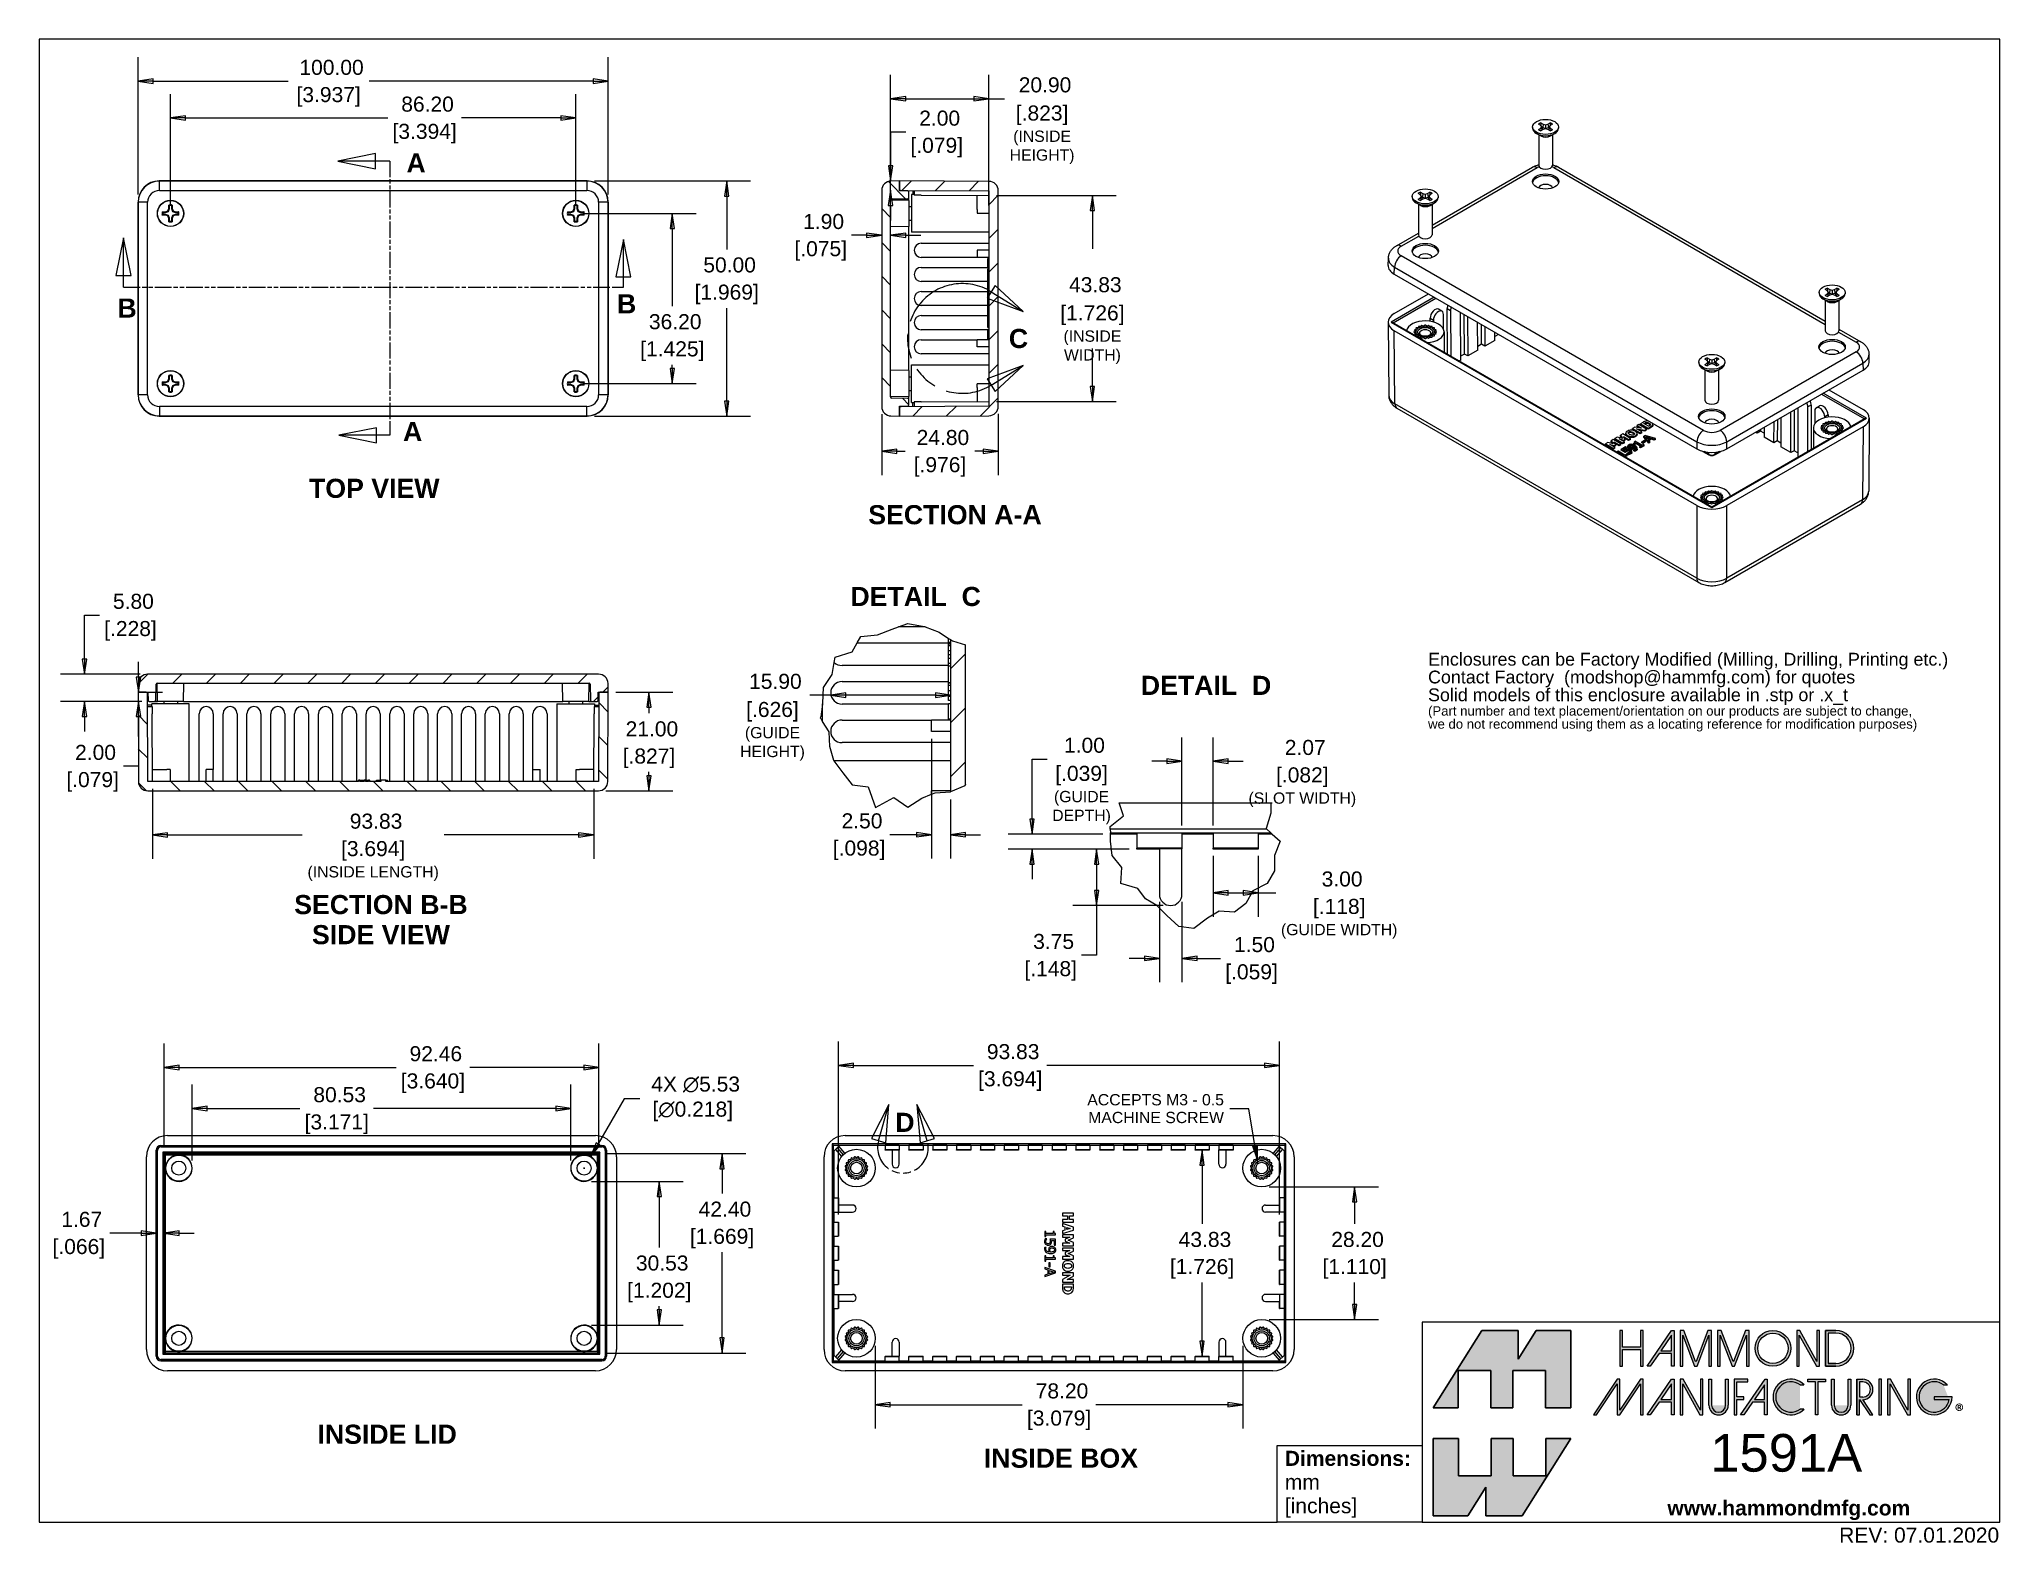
# Model space of a CAD drawing. Header units: millimetres. Extents: x 15 to 432, y 11 to 331.
import ezdxf

# ---------------------------------------------------------------- set-up
doc = ezdxf.new("R2010")
doc.units = ezdxf.units.MM
doc.header["$LTSCALE"] = 1.6
doc.linetypes.add('DOUBLE_DASH_CHAIN', pattern=[1.2403, 0.6614, -0.0827, 0.1654, -0.0827, 0.1654, -0.0827])
doc.layers.get('0').update_dxf_attribs({"lineweight": 25})
for name, color, linetype, lineweight in [('Break Line (ANSI)', 7, 'Continuous', 9), ('Detail Boundary (ANSI)', 7, 'DOUBLE_DASH_CHAIN', 9), ('Dimension (ANSI)', 7, 'Continuous', 9), ('Hatch (ANSI)', 7, 'Continuous', 9), ('Section Line (ANSI)', 7, 'DOUBLE_DASH_CHAIN', 9), ('Sketch Geometry (ANSI)', 7, 'Continuous', 9), ('Symbol (ANSI)', 7, 'Continuous', 9), ('Visible (ANSI)', 7, 'Continuous', 9), ('Visible Narrow (ANSI)', 7, 'Continuous', 9)]:
    doc.layers.add(name, color=color, linetype=linetype, lineweight=lineweight)
doc.styles.add('Label Text (ANSI)', font='arialbd.ttf')
doc.styles.add('Note Text (ANSI)', font='arial.ttf')
doc.styles.add('Text Style20', font='arial.ttf')
doc.dimstyles.new('Default - mm (ANSI)', dxfattribs={"dimscale": 1.6, "dimtxt": 2, "dimasz": 2, "dimexe": 3.175, "dimexo": 1, "dimgap": 0.8, "dimtad": 0, "dimtih": 1, "dimtoh": 1, "dimrnd": 1e-08, "dimzin": 4, "dimdsep": 46, "dimtxsty": 'Note Text (ANSI)', "dimblk": 'Filled-1', "dimcen": 0.09, "dimdle": 10, "dimclrd": 256, "dimclre": 256, "dimclrt": 256, "dimadec": 1, "dimazin": 0, "dimtfac": 1.524, "dimtofl": 0, "dimtmove": 0, "dimatfit": 3, "dimfxl": 0, "dimtolj": 1, "dimtzin": 0, "dimlwd": -1, "dimlwe": -1, "dimarcsym": 0})
doc.dimstyles.new('Default - mm (ANSI)$7', dxfattribs={"dimscale": 1.6, "dimtxt": 2, "dimasz": 2.5, "dimexe": 3.175, "dimexo": 1, "dimgap": 0.8, "dimtad": 0, "dimtih": 1, "dimtoh": 1, "dimrnd": 1e-08, "dimzin": 4, "dimdsep": 46, "dimtxsty": 'Note Text (ANSI)', "dimblk": 'Filled-1', "dimcen": 0.09, "dimdle": 10, "dimclrd": 256, "dimclre": 256, "dimclrt": 256, "dimadec": 1, "dimazin": 0, "dimtfac": 1.524, "dimtofl": 0, "dimtmove": 0, "dimatfit": 3, "dimfxl": 0, "dimtolj": 1, "dimtzin": 0, "dimlwd": -1, "dimlwe": -1, "dimarcsym": 0})
pattern_1 = [(45, (0, 0), (-3.5921, 3.5921), [])]
pattern_2 = [(135.0002, (0, 0), (-3.59209, -3.592116), [])]

msp = doc.modelspace()

# ---------------------------------------------------------------- texts
at = {"layer": 'Symbol (ANSI)', "char_height": 4.064, "attachment_point": 7, "style": 'Label Text (ANSI)'}
for s, insert in [('TOP VIEW', (71.952, 233.196)), ('SECTION A-A', (190.913, 227.586)), ('DETAIL  C', (187.117, 210.196)), ('DETAIL  D', (248.885, 191.353)), ('SECTION B-B', (68.805, 144.678)), ('SIDE VIEW', (72.589, 138.283)), ('INSIDE LID', (73.751, 32.048)), ('INSIDE BOX', (215.496, 26.957))]:
    msp.add_mtext(s, dxfattribs=dict(at, insert=insert))
at = {"layer": 'Symbol (ANSI)', "color": 5, "true_color": 0x0000ff, "insert": (309.984, 190.47), "char_height": 2.72, "width": 118.88617, "attachment_point": 4, "line_spacing_factor": 0.834474, "style": 'Note Text (ANSI)'}
msp.add_mtext('{\\H1x;Enclosures can be Factory Modified (Milling, Drilling, Printing etc.)\\PContact Factory  (modshop@hammfg.com) for quotes\\H1.2001x; \\H0.83326x;\\PSolid models of this enclosure available in .stp or .x_t\\H1.17362x; \\H0.95231x;\\P\\H0.65789x;(Part number and text placement/orientation on our products are subject to change,\\H1.23371x; \\H0.81056x;\\Pwe do not recommend using them as a locating reference for modification purposes)\\fCalibri|b0|i0|c0|p34;\\H1.06945x; \\H0.93506x;\\P\\H1.0709x; }', dxfattribs=at)
at = {"layer": 'Symbol (ANSI)', "insert": (266.569, 103.365), "char_height": 2.4, "width": 29.06708, "attachment_point": 6, "line_spacing_factor": 0.944221, "style": 'Note Text (ANSI)'}
msp.add_mtext('\\fArial|b0|i0;\\H2.4000;ACCEPTS M3 - 0.5\\PMACHINE SCREW', dxfattribs=at)

# ---------------------------------------------------------------- blocks, each defined once
blk = doc.blocks.new('Title Blocks HAMMOND')
at = {"layer": 'Sketch Geometry (ANSI)'}
for p, q in [((270, 206.73), (9.35, 206.73)), ((9.35, 206.73), (9.35, 9.64)), ((270, 36.2), (270, 206.73)), ((270, 36.2), (193.21, 36.2)), ((193.21, 36.2), (193.21, 9.64)), ((270, 9.64), (270, 36.2)), ((173.94, 9.64), (173.94, 19.84)), ((173.94, 19.84), (193.21, 19.84)), ((193.21, 19.84), (193.21, 9.64)), ((9.35, 9.64), (173.94, 9.64)), ((193.21, 9.64), (173.94, 9.64)), ((193.21, 9.64), (270, 9.64))]:
    blk.add_line(p, q, dxfattribs=at)
at = {"layer": 'Symbol (ANSI)', "insert": (174.95, 14.67), "char_height": 2, "width": 30.7233, "attachment_point": 4, "line_spacing_factor": 0.944221, "style": 'Note Text (ANSI)'}
blk.add_mtext('\\fArial|b1|i0;\\H2.0000;Dimensions:\\fArial|b0|i0;\\H2.0000;\\Pmm\\P[inches]', dxfattribs=at)
at = {"layer": 'Symbol (ANSI)', "insert": (225.81, 11.22), "char_height": 2, "width": 32.2927, "attachment_point": 4, "style": 'Note Text (ANSI)'}
blk.add_mtext('\\fArial|b1|i0;\\H2.0000;www.hammondmfg.com', dxfattribs=at)
at = {"layer": 'Symbol (ANSI)'}
for tag, p, height, style in [('<TITLE>_001', (231.51, 16.35), 5, 'Text Style20'), ('REV:_DD.MM.YYYY_001', (248.64, 6.92), 2, 'Note Text (ANSI)')]:
    blk.add_attdef(tag, p, '', height=height, dxfattribs=dict(at, style=style))
blk = doc.blocks.new('2dTransSection0')
at = {"layer": 'Section Line (ANSI)', "linetype": 'Continuous'}
for p, q in [((20.31, 180.34), (19.31, 175.34)), ((20.31, 175.34), (20.31, 180.34)), ((21.31, 175.34), (20.31, 180.34)), ((86.76, 180.14), (85.76, 175.14)), ((86.76, 175.14), (86.76, 180.14)), ((87.76, 175.14), (86.76, 180.14)), ((19.31, 175.34), (21.31, 175.34)), ((20.31, 173.78), (20.31, 175.34)), ((85.76, 175.14), (87.76, 175.14)), ((86.76, 173.78), (86.76, 175.14)), ((20.31, 173.78), (21.7, 173.78)), ((85.37, 173.78), (86.76, 173.78))]:
    blk.add_line(p, q, dxfattribs=at)
at = {"layer": 'Section Line (ANSI)', "linetype": 'DOUBLE_DASH_CHAIN', "ltscale": 2.098036}
blk.add_line((20.31, 173.78), (86.76, 173.78), dxfattribs=at)
at = {"layer": 'Section Line (ANSI)', "linetype": 'Continuous', "flags": 128}
for points in [[(21.31, 175.34), (20.31, 180.34), (19.31, 175.34), (21.31, 175.34)], [(87.76, 175.14), (86.76, 180.14), (85.76, 175.14), (87.76, 175.14)]]:
    blk.add_lwpolyline(points, dxfattribs=at)
at = {"layer": 'Section Line (ANSI)'}
for points in [[(21.31, 175.34), (20.31, 180.34), (19.31, 175.34), (21.31, 175.34)], [(87.76, 175.14), (86.76, 180.14), (85.76, 175.14), (87.76, 175.14)]]:
    blk.add_solid(points, dxfattribs=at)
at = {"layer": 'Section Line (ANSI)', "char_height": 2.54, "attachment_point": 7, "style": 'Label Text (ANSI)'}
for insert in [(19.5, 169.74), (85.92, 170.3)]:
    blk.add_mtext('B', dxfattribs=dict(at, insert=insert))
blk = doc.blocks.new('2dTransSection1')
at = {"layer": 'Section Line (ANSI)', "linetype": 'Continuous'}
for p, q in [((53.8, 191.53), (48.8, 190.53)), ((53.8, 190.53), (48.8, 190.53)), ((48.8, 190.53), (53.8, 189.53)), ((53.8, 189.53), (53.8, 191.53)), ((55.73, 190.53), (53.8, 190.53)), ((55.73, 190.53), (55.73, 189.24)), ((53.95, 155.1), (48.95, 154.1)), ((53.95, 154.1), (48.95, 154.1)), ((48.95, 154.1), (53.95, 153.1)), ((53.95, 153.1), (53.95, 155.1)), ((55.73, 154.1), (53.95, 154.1)), ((55.73, 155.39), (55.73, 154.1))]:
    blk.add_line(p, q, dxfattribs=at)
at = {"layer": 'Section Line (ANSI)', "linetype": 'DOUBLE_DASH_CHAIN', "ltscale": 2.023811}
blk.add_line((55.73, 190.53), (55.73, 154.1), dxfattribs=at)
at = {"layer": 'Section Line (ANSI)', "linetype": 'Continuous', "flags": 128}
for points in [[(53.8, 191.53), (48.8, 190.53), (53.8, 189.53), (53.8, 191.53)], [(53.95, 155.1), (48.95, 154.1), (53.95, 153.1), (53.95, 155.1)]]:
    blk.add_lwpolyline(points, dxfattribs=at)
at = {"layer": 'Section Line (ANSI)'}
for points in [[(53.8, 191.53), (48.8, 190.53), (53.8, 189.53), (53.8, 191.53)], [(53.95, 155.1), (48.95, 154.1), (53.95, 153.1), (53.95, 155.1)]]:
    blk.add_solid(points, dxfattribs=at)
at = {"layer": 'Section Line (ANSI)', "char_height": 2.54, "attachment_point": 7, "style": 'Label Text (ANSI)'}
for insert in [(57.93, 189.03), (57.47, 153.33)]:
    blk.add_mtext('A', dxfattribs=dict(at, insert=insert))
blk = doc.blocks.new('Filled-1')
at = {"color": 0}
for p, q in [((0, 0), (-1, 0.15)), ((-1, 0.15), (-1, -0.15)), ((-1, 0), (0, 0)), ((-1, -0.15), (0, 0))]:
    blk.add_line(p, q, dxfattribs=at)
at = {"color": 0, "flags": 128}
blk.add_lwpolyline([(-1, -0.15), (0, 0), (-1, 0.15), (-1, -0.15)], dxfattribs=at)
at = {"color": 0}
blk.add_solid([(-1, -0.15), (0, 0), (-1, 0.15), (-1, -0.15)], dxfattribs=at)
blk = doc.blocks.new('*D9')
at = {"layer": 'Defpoints', "color": 0, "transparency": 16777216}
for p in [(133.59, 112.12), (41.13, 93.86), (133.59, 93.86)]:
    blk.add_point(p, dxfattribs=at)
at = {"layer": 'Dimension (ANSI)', "transparency": 16777216}
for p, q in [((41.13, 95.46), (41.13, 117.2)), ((133.59, 95.46), (133.59, 117.2)), ((44.33, 112.12), (90.49, 112.12)), ((130.39, 112.12), (106.13, 112.12))]:
    blk.add_line(p, q, dxfattribs=at)
at = {"layer": 'Dimension (ANSI)', "transparency": 16777216, "xscale": 3.2, "yscale": 3.2, "zscale": 3.2, "rotation": 180}
blk.add_blockref('Filled-1', (41.13, 112.12), dxfattribs=at)
at = {"layer": 'Dimension (ANSI)', "transparency": 16777216, "xscale": 3.2, "yscale": 3.2, "zscale": 3.2}
blk.add_blockref('Filled-1', (133.59, 112.12), dxfattribs=at)
at = {"layer": 'Dimension (ANSI)', "transparency": 16777216, "char_height": 3.2, "attachment_point": 5, "style": 'Note Text (ANSI)'}
for s, insert in [('\\A1; 92.46', (98.31, 115.03)), ('\\A1;[3.640]', (98.31, 108.79))]:
    blk.add_mtext(s, dxfattribs=dict(at, insert=insert))
blk = doc.blocks.new('*D10')
at = {"layer": 'Defpoints', "color": 0, "transparency": 16777216}
for p in [(130.46, 87.9), (130.46, 57.36), (146.46, 57.36)]:
    blk.add_point(p, dxfattribs=at)
at = {"layer": 'Dimension (ANSI)', "transparency": 16777216}
for p, q in [((132.06, 87.9), (151.54, 87.9)), ((146.46, 84.7), (146.46, 73.85)), ((146.46, 60.56), (146.46, 61.36)), ((132.06, 57.36), (151.54, 57.36))]:
    blk.add_line(p, q, dxfattribs=at)
at = {"layer": 'Dimension (ANSI)', "transparency": 16777216, "xscale": 3.2, "yscale": 3.2, "zscale": 3.2}
for p, rotation in [((146.46, 87.9), 90), ((146.46, 57.36), 270)]:
    blk.add_blockref('Filled-1', p, dxfattribs=dict(at, rotation=rotation))
at = {"layer": 'Dimension (ANSI)', "transparency": 16777216, "char_height": 3.2, "attachment_point": 5, "style": 'Note Text (ANSI)'}
for s, insert in [('\\A1; 30.53', (146.46, 70.52)), ('\\A1;[1.202]', (146.46, 64.27))]:
    blk.add_mtext(s, dxfattribs=dict(at, insert=insert))
blk = doc.blocks.new('*D11')
at = {"layer": 'Defpoints', "color": 0, "transparency": 16777216}
for p in [(127.63, 103.4), (47.09, 90.73), (127.63, 90.73)]:
    blk.add_point(p, dxfattribs=at)
at = {"layer": 'Dimension (ANSI)', "transparency": 16777216}
for p, q in [((47.09, 92.33), (47.09, 108.48)), ((127.63, 92.33), (127.63, 108.48)), ((50.29, 103.4), (70.03, 103.4)), ((124.43, 103.4), (85.67, 103.4))]:
    blk.add_line(p, q, dxfattribs=at)
at = {"layer": 'Dimension (ANSI)', "transparency": 16777216, "xscale": 3.2, "yscale": 3.2, "zscale": 3.2, "rotation": 180}
blk.add_blockref('Filled-1', (47.09, 103.4), dxfattribs=at)
at = {"layer": 'Dimension (ANSI)', "transparency": 16777216, "xscale": 3.2, "yscale": 3.2, "zscale": 3.2}
blk.add_blockref('Filled-1', (127.63, 103.4), dxfattribs=at)
at = {"layer": 'Dimension (ANSI)', "transparency": 16777216, "char_height": 3.2, "attachment_point": 5, "style": 'Note Text (ANSI)'}
for s, insert in [('\\A1; 80.53', (77.85, 106.32)), ('\\A1;[3.171]', (77.85, 100.07))]:
    blk.add_mtext(s, dxfattribs=dict(at, insert=insert))
blk = doc.blocks.new('*D12')
at = {"layer": 'Defpoints', "color": 0, "transparency": 16777216}
for p in [(133.53, 93.8), (133.59, 51.4), (159.81, 51.4)]:
    blk.add_point(p, dxfattribs=at)
at = {"layer": 'Dimension (ANSI)', "transparency": 16777216}
for p, q in [((135.13, 93.8), (164.89, 93.8)), ((159.81, 90.6), (159.81, 85.31)), ((159.81, 54.6), (159.81, 72.82)), ((135.19, 51.4), (164.89, 51.4))]:
    blk.add_line(p, q, dxfattribs=at)
at = {"layer": 'Dimension (ANSI)', "transparency": 16777216, "xscale": 3.2, "yscale": 3.2, "zscale": 3.2}
for p, rotation in [((159.81, 93.8), 90), ((159.81, 51.4), 270)]:
    blk.add_blockref('Filled-1', p, dxfattribs=dict(at, rotation=rotation))
at = {"layer": 'Dimension (ANSI)', "transparency": 16777216, "char_height": 3.2, "attachment_point": 5, "style": 'Note Text (ANSI)'}
for s, insert in [('\\A1; 42.40', (159.81, 81.98)), ('\\A1;[1.669]', (159.81, 75.74))]:
    blk.add_mtext(s, dxfattribs=dict(at, insert=insert))
blk = doc.blocks.new('*D13')
at = {"layer": 'Defpoints', "color": 0, "transparency": 16777216}
for p in [(39.46, 94.53), (41.13, 93.86), (41.13, 76.9)]:
    blk.add_point(p, dxfattribs=at)
at = {"layer": 'Dimension (ANSI)', "transparency": 16777216}
for p, q in [((36.26, 76.9), (29.56, 76.9)), ((44.33, 76.9), (47.53, 76.9))]:
    blk.add_line(p, q, dxfattribs=at)
at = {"layer": 'Dimension (ANSI)', "transparency": 16777216, "xscale": 3.2, "yscale": 3.2, "zscale": 3.2}
blk.add_blockref('Filled-1', (39.46, 76.9), dxfattribs=at)
at = {"layer": 'Dimension (ANSI)', "transparency": 16777216, "xscale": 3.2, "yscale": 3.2, "zscale": 3.2, "rotation": 180}
blk.add_blockref('Filled-1', (41.13, 76.9), dxfattribs=at)
at = {"layer": 'Dimension (ANSI)', "transparency": 16777216, "char_height": 3.2, "attachment_point": 5, "style": 'Note Text (ANSI)'}
for s, insert in [('\\A1; 1.67', (22.99, 79.81)), ('\\A1;[.066]', (22.99, 73.57))]:
    blk.add_mtext(s, dxfattribs=dict(at, insert=insert))
blk = doc.blocks.new('*D14')
at = {"layer": 'Defpoints', "color": 0, "transparency": 16777216}
for p in [(135.6, 321.86), (35.6, 296.14), (135.6, 296.14)]:
    blk.add_point(p, dxfattribs=at)
at = {"layer": 'Dimension (ANSI)', "transparency": 16777216}
for p, q in [((35.6, 297.74), (35.6, 326.94)), ((135.6, 297.74), (135.6, 326.94)), ((38.8, 321.86), (67.5, 321.86)), ((132.4, 321.86), (84.76, 321.86))]:
    blk.add_line(p, q, dxfattribs=at)
at = {"layer": 'Dimension (ANSI)', "transparency": 16777216, "xscale": 3.2, "yscale": 3.2, "zscale": 3.2, "rotation": 180}
blk.add_blockref('Filled-1', (35.6, 321.86), dxfattribs=at)
at = {"layer": 'Dimension (ANSI)', "transparency": 16777216, "xscale": 3.2, "yscale": 3.2, "zscale": 3.2}
blk.add_blockref('Filled-1', (135.6, 321.86), dxfattribs=at)
at = {"layer": 'Dimension (ANSI)', "transparency": 16777216, "char_height": 3.2, "attachment_point": 5, "style": 'Note Text (ANSI)'}
for s, insert in [('\\A1; 100.00', (76.13, 324.78)), ('\\A1;[3.937]', (76.13, 318.53))]:
    blk.add_mtext(s, dxfattribs=dict(at, insert=insert))
blk = doc.blocks.new('*D15')
at = {"layer": 'Defpoints', "color": 0, "transparency": 16777216}
for p in [(42.5, 314.04), (42.5, 293.74), (128.7, 293.74)]:
    blk.add_point(p, dxfattribs=at)
at = {"layer": 'Dimension (ANSI)', "transparency": 16777216}
for p, q in [((42.5, 295.34), (42.5, 319.12)), ((128.7, 295.34), (128.7, 319.12)), ((45.7, 314.04), (88.74, 314.04)), ((125.5, 314.04), (104.37, 314.04))]:
    blk.add_line(p, q, dxfattribs=at)
at = {"layer": 'Dimension (ANSI)', "transparency": 16777216, "xscale": 3.2, "yscale": 3.2, "zscale": 3.2, "rotation": 180}
blk.add_blockref('Filled-1', (42.5, 314.04), dxfattribs=at)
at = {"layer": 'Dimension (ANSI)', "transparency": 16777216, "xscale": 3.2, "yscale": 3.2, "zscale": 3.2}
blk.add_blockref('Filled-1', (128.7, 314.04), dxfattribs=at)
at = {"layer": 'Dimension (ANSI)', "transparency": 16777216, "char_height": 3.2, "attachment_point": 5, "style": 'Note Text (ANSI)'}
for s, insert in [('\\A1; 86.20', (96.55, 316.96)), ('\\A1;[3.394]', (96.55, 310.71))]:
    blk.add_mtext(s, dxfattribs=dict(at, insert=insert))
blk = doc.blocks.new('*D16')
at = {"layer": 'Defpoints', "color": 0, "transparency": 16777216}
for p in [(131.1, 300.64), (131.1, 250.64), (160.8, 250.64)]:
    blk.add_point(p, dxfattribs=at)
at = {"layer": 'Dimension (ANSI)', "transparency": 16777216}
for p, q in [((132.7, 300.64), (165.88, 300.64)), ((160.8, 297.44), (160.8, 286.1)), ((160.8, 253.84), (160.8, 273.61)), ((132.7, 250.64), (165.88, 250.64))]:
    blk.add_line(p, q, dxfattribs=at)
at = {"layer": 'Dimension (ANSI)', "transparency": 16777216, "xscale": 3.2, "yscale": 3.2, "zscale": 3.2}
for p, rotation in [((160.8, 300.64), 90), ((160.8, 250.64), 270)]:
    blk.add_blockref('Filled-1', p, dxfattribs=dict(at, rotation=rotation))
at = {"layer": 'Dimension (ANSI)', "transparency": 16777216, "char_height": 3.2, "attachment_point": 5, "style": 'Note Text (ANSI)'}
for s, insert in [('\\A1; 50.00', (160.8, 282.77)), ('\\A1;[1.969]', (160.8, 276.52))]:
    blk.add_mtext(s, dxfattribs=dict(at, insert=insert))
blk = doc.blocks.new('*D17')
at = {"layer": 'Defpoints', "color": 0, "transparency": 16777216}
for p in [(128.7, 293.74), (128.7, 257.54), (149.23, 257.54)]:
    blk.add_point(p, dxfattribs=at)
at = {"layer": 'Dimension (ANSI)', "transparency": 16777216}
for p, q in [((130.3, 293.74), (154.31, 293.74)), ((149.23, 290.54), (149.23, 274.03)), ((149.23, 260.74), (149.23, 261.54)), ((130.3, 257.54), (154.31, 257.54))]:
    blk.add_line(p, q, dxfattribs=at)
at = {"layer": 'Dimension (ANSI)', "transparency": 16777216, "xscale": 3.2, "yscale": 3.2, "zscale": 3.2}
for p, rotation in [((149.23, 293.74), 90), ((149.23, 257.54), 270)]:
    blk.add_blockref('Filled-1', p, dxfattribs=dict(at, rotation=rotation))
at = {"layer": 'Dimension (ANSI)', "transparency": 16777216, "char_height": 3.2, "attachment_point": 5, "style": 'Note Text (ANSI)'}
for s, insert in [('\\A1; 36.20', (149.23, 270.7)), ('\\A1;[1.425]', (149.23, 264.46))]:
    blk.add_mtext(s, dxfattribs=dict(at, insert=insert))
blk = doc.blocks.new('*D18')
at = {"layer": 'Defpoints', "color": 0, "transparency": 16777216}
for p in [(193.77, 252.68), (218.57, 252.73), (218.57, 243.16)]:
    blk.add_point(p, dxfattribs=at)
at = {"layer": 'Dimension (ANSI)', "transparency": 16777216}
for p, q in [((193.77, 251.08), (193.77, 238.08)), ((218.57, 251.13), (218.57, 238.08)), ((196.97, 243.16), (198.79, 243.16)), ((215.37, 243.16), (213.56, 243.16))]:
    blk.add_line(p, q, dxfattribs=at)
at = {"layer": 'Dimension (ANSI)', "transparency": 16777216, "xscale": 3.2, "yscale": 3.2, "zscale": 3.2, "rotation": 180}
blk.add_blockref('Filled-1', (193.77, 243.16), dxfattribs=at)
at = {"layer": 'Dimension (ANSI)', "transparency": 16777216, "xscale": 3.2, "yscale": 3.2, "zscale": 3.2}
blk.add_blockref('Filled-1', (218.57, 243.16), dxfattribs=at)
at = {"layer": 'Dimension (ANSI)', "transparency": 16777216, "char_height": 3.2, "attachment_point": 5, "style": 'Note Text (ANSI)'}
for s, insert in [('\\A1; 24.80', (206.17, 246.07)), ('\\A1;[.976]', (206.17, 239.83))]:
    blk.add_mtext(s, dxfattribs=dict(at, insert=insert))
blk = doc.blocks.new('*D19')
at = {"layer": 'Defpoints', "color": 0, "transparency": 16777216}
for p in [(216.57, 297.56), (216.57, 253.73), (238.59, 253.73)]:
    blk.add_point(p, dxfattribs=at)
at = {"layer": 'Dimension (ANSI)', "transparency": 16777216}
for p, q in [((218.17, 297.56), (243.67, 297.56)), ((238.59, 294.36), (238.59, 286.24)), ((238.59, 256.93), (238.59, 265.05)), ((218.17, 253.73), (243.67, 253.73))]:
    blk.add_line(p, q, dxfattribs=at)
at = {"layer": 'Dimension (ANSI)', "transparency": 16777216, "xscale": 3.2, "yscale": 3.2, "zscale": 3.2}
for p, rotation in [((238.59, 297.56), 90), ((238.59, 253.73), 270)]:
    blk.add_blockref('Filled-1', p, dxfattribs=dict(at, rotation=rotation))
at = {"layer": 'Dimension (ANSI)', "transparency": 16777216, "char_height": 3.2, "attachment_point": 5, "style": 'Note Text (ANSI)'}
for s, insert in [('\\A1; 43.83', (238.59, 278.56)), ('\\A1;[1.726]{\\P\\fArial|b0|i0;\\H2.4000;(INSIDE \\PWIDTH)}', (238.59, 267.96))]:
    blk.add_mtext(s, dxfattribs=dict(at, insert=insert))
blk = doc.blocks.new('*D20')
at = {"layer": 'Defpoints', "color": 0, "transparency": 16777216}
for p in [(216.57, 318.14), (195.67, 296.56), (216.57, 293.81)]:
    blk.add_point(p, dxfattribs=at)
at = {"layer": 'Dimension (ANSI)', "transparency": 16777216}
for p, q in [((195.67, 298.16), (195.67, 323.22)), ((216.57, 295.41), (216.57, 323.22)), ((198.87, 318.14), (213.37, 318.14)), ((216.57, 318.14), (219.91, 318.14))]:
    blk.add_line(p, q, dxfattribs=at)
at = {"layer": 'Dimension (ANSI)', "transparency": 16777216, "xscale": 3.2, "yscale": 3.2, "zscale": 3.2, "rotation": 180}
blk.add_blockref('Filled-1', (195.67, 318.14), dxfattribs=at)
at = {"layer": 'Dimension (ANSI)', "transparency": 16777216, "xscale": 3.2, "yscale": 3.2, "zscale": 3.2}
blk.add_blockref('Filled-1', (216.57, 318.14), dxfattribs=at)
at = {"layer": 'Dimension (ANSI)', "transparency": 16777216, "char_height": 3.2, "attachment_point": 5, "style": 'Note Text (ANSI)'}
for s, insert in [('\\A1; 20.90', (227.89, 321.06)), ('\\A1;[.823]{\\P\\fArial|b0|i0;\\H2.4000;(INSIDE\\PHEIGHT)}', (227.89, 310.46))]:
    blk.add_mtext(s, dxfattribs=dict(at, insert=insert))
blk = doc.blocks.new('*D21')
at = {"layer": 'Defpoints', "color": 0, "transparency": 16777216}
for p in [(135.6, 191.96), (133.51, 170.96), (144.27, 170.96)]:
    blk.add_point(p, dxfattribs=at)
at = {"layer": 'Dimension (ANSI)', "transparency": 16777216}
for p, q in [((137.2, 191.96), (149.35, 191.96)), ((144.27, 188.76), (144.27, 187.44)), ((144.27, 174.16), (144.27, 174.96)), ((135.11, 170.96), (149.35, 170.96))]:
    blk.add_line(p, q, dxfattribs=at)
at = {"layer": 'Dimension (ANSI)', "transparency": 16777216, "xscale": 3.2, "yscale": 3.2, "zscale": 3.2}
for p, rotation in [((144.27, 191.96), 90), ((144.27, 170.96), 270)]:
    blk.add_blockref('Filled-1', p, dxfattribs=dict(at, rotation=rotation))
at = {"layer": 'Dimension (ANSI)', "transparency": 16777216, "char_height": 3.2, "attachment_point": 5, "style": 'Note Text (ANSI)'}
for s, insert in [('\\A1; 21.00', (144.27, 184.11)), ('\\A1;[.827]', (144.27, 177.87))]:
    blk.add_mtext(s, dxfattribs=dict(at, insert=insert))
blk = doc.blocks.new('*D22')
at = {"layer": 'Defpoints', "color": 0, "transparency": 16777216}
for p in [(24.2, 195.76), (37.63, 195.76), (37.98, 189.96)]:
    blk.add_point(p, dxfattribs=at)
at = {"layer": 'Dimension (ANSI)', "transparency": 16777216}
for p, q in [((24.2, 198.96), (24.2, 208.31)), ((24.2, 208.31), (27.4, 208.31)), ((36.03, 195.76), (19.12, 195.76)), ((36.38, 189.96), (19.12, 189.96)), ((24.2, 186.76), (24.2, 183.56))]:
    blk.add_line(p, q, dxfattribs=at)
at = {"layer": 'Dimension (ANSI)', "transparency": 16777216, "xscale": 3.2, "yscale": 3.2, "zscale": 3.2}
for p, rotation in [((24.2, 195.76), 270), ((24.2, 189.96), 90)]:
    blk.add_blockref('Filled-1', p, dxfattribs=dict(at, rotation=rotation))
at = {"layer": 'Dimension (ANSI)', "transparency": 16777216, "char_height": 3.2, "attachment_point": 5, "style": 'Note Text (ANSI)'}
for s, insert in [('\\A1; 5.80', (33.98, 211.23)), ('\\A1;[.228]', (33.98, 204.98))]:
    blk.add_mtext(s, dxfattribs=dict(at, insert=insert))
blk = doc.blocks.new('*D23')
at = {"layer": 'Defpoints', "color": 0, "transparency": 16777216}
for p in [(38.68, 172.96), (132.51, 172.96), (132.51, 161.57)]:
    blk.add_point(p, dxfattribs=at)
at = {"layer": 'Dimension (ANSI)', "transparency": 16777216}
for p, q in [((38.68, 171.36), (38.68, 156.49)), ((132.51, 171.36), (132.51, 156.49)), ((41.88, 161.57), (70.51, 161.57)), ((129.31, 161.57), (100.69, 161.57))]:
    blk.add_line(p, q, dxfattribs=at)
at = {"layer": 'Dimension (ANSI)', "transparency": 16777216, "xscale": 3.2, "yscale": 3.2, "zscale": 3.2, "rotation": 180}
blk.add_blockref('Filled-1', (38.68, 161.57), dxfattribs=at)
at = {"layer": 'Dimension (ANSI)', "transparency": 16777216, "xscale": 3.2, "yscale": 3.2, "zscale": 3.2}
blk.add_blockref('Filled-1', (132.51, 161.57), dxfattribs=at)
at = {"layer": 'Dimension (ANSI)', "transparency": 16777216, "char_height": 3.2, "attachment_point": 5, "style": 'Note Text (ANSI)'}
for s, insert in [('\\A1; 93.83', (85.6, 164.48)), ('\\A1;[3.694]{\\P\\fArial|b0|i0;\\H2.4000;(INSIDE LENGTH)}', (85.6, 156.04))]:
    blk.add_mtext(s, dxfattribs=dict(at, insert=insert))
blk = doc.blocks.new('*D24')
at = {"layer": 'Defpoints', "color": 0, "transparency": 16777216}
for p in [(131.84, 93.12), (129.08, 88.33)]:
    blk.add_point(p, dxfattribs=at)
at = {"layer": 'Dimension (ANSI)', "transparency": 16777216}
for p, q in [((138.96, 105.45), (133.44, 95.9)), ((142.33, 105.45), (138.96, 105.45)), ((130.32, 90.73), (130.61, 90.73)), ((130.46, 90.59), (130.46, 90.87))]:
    blk.add_line(p, q, dxfattribs=at)
at = {"layer": 'Dimension (ANSI)', "transparency": 16777216, "xscale": 3.2, "yscale": 3.2, "zscale": 3.2, "rotation": 239.9999999999885}
blk.add_blockref('Filled-1', (131.84, 93.12), dxfattribs=at)
at = {"layer": 'Dimension (ANSI)', "transparency": 16777216, "insert": (153.58, 105.45), "char_height": 3.2, "attachment_point": 5, "style": 'Note Text (ANSI)'}
blk.add_mtext('\\A1; 4X ∅5.53\\P[∅0.218]', dxfattribs=at)
blk = doc.blocks.new('2dDetail0')
at = {"layer": 'Detail Boundary (ANSI)', "linetype": 'Continuous'}
for p, q in [((136.17, 174.03), (135.12, 172.33)), ((135.12, 172.33), (139.91, 170.56)), ((135.65, 173.18), (139.91, 170.56)), ((139.91, 170.56), (136.17, 174.03)), ((139.91, 163.39), (135.12, 161.62)), ((135.12, 161.62), (136.17, 159.91)), ((135.65, 160.77), (139.91, 163.39)), ((136.17, 159.91), (139.91, 163.39))]:
    blk.add_line(p, q, dxfattribs=at)
at = {"layer": 'Detail Boundary (ANSI)', "linetype": 'Continuous', "flags": 128}
for points in [[(135.12, 172.33), (139.91, 170.56), (136.17, 174.03), (135.12, 172.33)], [(136.17, 159.91), (139.91, 163.39), (135.12, 161.62), (136.17, 159.91)]]:
    blk.add_lwpolyline(points, dxfattribs=at)
at = {"layer": 'Detail Boundary (ANSI)', "ltscale": 12.47513}
blk.add_arc((131.83, 166.97), 7.29, 58.3712, 301.6288, dxfattribs=at)
at = {"layer": 'Detail Boundary (ANSI)'}
for points in [[(135.12, 172.33), (139.91, 170.56), (136.17, 174.03), (135.12, 172.33)], [(136.17, 159.91), (139.91, 163.39), (135.12, 161.62), (136.17, 159.91)]]:
    blk.add_solid(points, dxfattribs=at)
at = {"layer": 'Detail Boundary (ANSI)', "insert": (138.01, 165.66), "char_height": 2.54, "attachment_point": 7, "style": 'Label Text (ANSI)'}
blk.add_mtext('C', dxfattribs=at)
blk = doc.blocks.new('*D26')
at = {"layer": 'Defpoints', "color": 0, "transparency": 16777216}
for p in [(182.93, 191.8), (208.38, 191.31), (208.38, 170.72)]:
    blk.add_point(p, dxfattribs=at)
at = {"layer": 'Dimension (ANSI)', "transparency": 16777216}
for p, q in [((182.93, 191.31), (178.51, 191.31)), ((205.18, 191.31), (186.13, 191.31))]:
    blk.add_line(p, q, dxfattribs=at)
at = {"layer": 'Dimension (ANSI)', "transparency": 16777216, "xscale": 3.2, "yscale": 3.2, "zscale": 3.2, "rotation": 180}
blk.add_blockref('Filled-1', (182.93, 191.31), dxfattribs=at)
at = {"layer": 'Dimension (ANSI)', "transparency": 16777216, "xscale": 3.2, "yscale": 3.2, "zscale": 3.2}
blk.add_blockref('Filled-1', (208.38, 191.31), dxfattribs=at)
at = {"layer": 'Dimension (ANSI)', "transparency": 16777216, "char_height": 3.2, "attachment_point": 5, "style": 'Note Text (ANSI)'}
for s, insert in [('\\A1; 15.90', (170.54, 194.22)), ('\\A1;[.626]{\\P\\fArial|b0|i0;\\H2.4000;(GUIDE\\PHEIGHT)}', (170.54, 183.63))]:
    blk.add_mtext(s, dxfattribs=dict(at, insert=insert))
blk = doc.blocks.new('*D27')
at = {"layer": 'Defpoints', "color": 0, "transparency": 16777216}
for p in [(204.38, 183.6), (208.38, 170.72), (208.38, 161.63)]:
    blk.add_point(p, dxfattribs=at)
at = {"layer": 'Dimension (ANSI)', "transparency": 16777216}
for p, q in [((204.38, 182), (204.38, 156.55)), ((208.38, 169.12), (208.38, 156.55)), ((201.18, 161.63), (195.53, 161.63)), ((211.58, 161.63), (214.78, 161.63))]:
    blk.add_line(p, q, dxfattribs=at)
at = {"layer": 'Dimension (ANSI)', "transparency": 16777216, "xscale": 3.2, "yscale": 3.2, "zscale": 3.2}
blk.add_blockref('Filled-1', (204.38, 161.63), dxfattribs=at)
at = {"layer": 'Dimension (ANSI)', "transparency": 16777216, "xscale": 3.2, "yscale": 3.2, "zscale": 3.2, "rotation": 180}
blk.add_blockref('Filled-1', (208.38, 161.63), dxfattribs=at)
at = {"layer": 'Dimension (ANSI)', "transparency": 16777216, "char_height": 3.2, "attachment_point": 5, "style": 'Note Text (ANSI)'}
for s, insert in [('\\A1; 2.50', (188.96, 164.55)), ('\\A1;[.098]', (188.96, 158.3))]:
    blk.add_mtext(s, dxfattribs=dict(at, insert=insert))
blk = doc.blocks.new('*D28')
at = {"layer": 'Defpoints', "color": 0, "transparency": 16777216}
for p in [(35.6, 191.96), (35.7, 191.96), (37.98, 189.96)]:
    blk.add_point(p, dxfattribs=at)
at = {"layer": 'Dimension (ANSI)', "transparency": 16777216}
for p, q in [((35.7, 195.16), (35.7, 198.36)), ((37.2, 191.96), (40.78, 191.96)), ((36.38, 189.96), (30.62, 189.96)), ((35.7, 186.76), (35.7, 176.19)), ((35.7, 176.19), (32.5, 176.19))]:
    blk.add_line(p, q, dxfattribs=at)
at = {"layer": 'Dimension (ANSI)', "transparency": 16777216, "xscale": 3.2, "yscale": 3.2, "zscale": 3.2}
for p, rotation in [((35.7, 191.96), 270), ((35.7, 189.96), 90)]:
    blk.add_blockref('Filled-1', p, dxfattribs=dict(at, rotation=rotation))
at = {"layer": 'Dimension (ANSI)', "transparency": 16777216, "char_height": 3.2, "attachment_point": 5, "style": 'Note Text (ANSI)'}
for s, insert in [('\\A1; 2.00', (25.93, 179.11)), ('\\A1;[.079]', (25.93, 172.86))]:
    blk.add_mtext(s, dxfattribs=dict(at, insert=insert))
blk = doc.blocks.new('2dDetail1')
at = {"layer": 'Detail Boundary (ANSI)', "linetype": 'Continuous'}
for p, q in [((122.06, 65.15), (119.73, 60.62)), ((120.69, 60.34), (122.06, 65.15)), ((121.65, 60.07), (122.06, 65.15)), ((127.16, 60.34), (125.79, 65.15)), ((128.13, 60.62), (125.79, 65.15)), ((125.79, 65.15), (126.2, 60.07)), ((119.73, 60.62), (121.65, 60.07)), ((126.2, 60.07), (128.13, 60.62))]:
    blk.add_line(p, q, dxfattribs=at)
at = {"layer": 'Detail Boundary (ANSI)', "linetype": 'Continuous', "flags": 128}
for points in [[(121.65, 60.07), (122.06, 65.15), (119.73, 60.62), (121.65, 60.07)], [(128.13, 60.62), (125.79, 65.15), (126.2, 60.07), (128.13, 60.62)]]:
    blk.add_lwpolyline(points, dxfattribs=at)
at = {"layer": 'Detail Boundary (ANSI)', "ltscale": 3.94995}
blk.add_arc((123.93, 59.42), 3.37, 164.085, 15.915, dxfattribs=at)
at = {"layer": 'Detail Boundary (ANSI)'}
for points in [[(121.65, 60.07), (122.06, 65.15), (119.73, 60.62), (121.65, 60.07)], [(128.13, 60.62), (125.79, 65.15), (126.2, 60.07), (128.13, 60.62)]]:
    blk.add_solid(points, dxfattribs=at)
at = {"layer": 'Detail Boundary (ANSI)', "insert": (122.91, 61.52), "char_height": 2.54, "attachment_point": 7, "style": 'Label Text (ANSI)'}
blk.add_mtext('D', dxfattribs=at)
blk = doc.blocks.new('*D30')
at = {"layer": 'Defpoints', "color": 0, "transparency": 16777216}
for p in [(278.41, 112.57), (184.58, 79.25), (278.41, 79.25)]:
    blk.add_point(p, dxfattribs=at)
at = {"layer": 'Dimension (ANSI)', "transparency": 16777216}
for p, q in [((184.58, 80.85), (184.58, 117.65)), ((278.41, 80.85), (278.41, 117.65)), ((187.78, 112.57), (213.29, 112.57)), ((275.21, 112.57), (228.93, 112.57))]:
    blk.add_line(p, q, dxfattribs=at)
at = {"layer": 'Dimension (ANSI)', "transparency": 16777216, "xscale": 3.2, "yscale": 3.2, "zscale": 3.2, "rotation": 180}
blk.add_blockref('Filled-1', (184.58, 112.57), dxfattribs=at)
at = {"layer": 'Dimension (ANSI)', "transparency": 16777216, "xscale": 3.2, "yscale": 3.2, "zscale": 3.2}
blk.add_blockref('Filled-1', (278.41, 112.57), dxfattribs=at)
at = {"layer": 'Dimension (ANSI)', "transparency": 16777216, "char_height": 3.2, "attachment_point": 5, "style": 'Note Text (ANSI)'}
for s, insert in [('\\A1; 93.83', (221.11, 115.48)), ('\\A1;[3.694]', (221.11, 109.24))]:
    blk.add_mtext(s, dxfattribs=dict(at, insert=insert))
blk = doc.blocks.new('*D31')
at = {"layer": 'Defpoints', "color": 0, "transparency": 16777216}
for p in [(260.43, 94.55), (260.43, 50.71), (261.91, 50.71)]:
    blk.add_point(p, dxfattribs=at)
at = {"layer": 'Dimension (ANSI)', "transparency": 16777216}
for p, q in [((261.91, 91.35), (261.91, 78.88)), ((261.91, 53.91), (261.91, 66.38))]:
    blk.add_line(p, q, dxfattribs=at)
at = {"layer": 'Dimension (ANSI)', "transparency": 16777216, "xscale": 3.2, "yscale": 3.2, "zscale": 3.2}
for p, rotation in [((261.91, 94.55), 90), ((261.91, 50.71), 270)]:
    blk.add_blockref('Filled-1', p, dxfattribs=dict(at, rotation=rotation))
at = {"layer": 'Dimension (ANSI)', "transparency": 16777216, "char_height": 3.2, "attachment_point": 5, "style": 'Note Text (ANSI)'}
for s, insert in [('\\A1; 43.83', (261.91, 75.54)), ('\\A1;[1.726]', (261.91, 69.3))]:
    blk.add_mtext(s, dxfattribs=dict(at, insert=insert))
blk = doc.blocks.new('*D32')
at = {"layer": 'Defpoints', "color": 0, "transparency": 16777216}
for p in [(274.6, 86.73), (274.6, 58.53), (294.37, 58.53)]:
    blk.add_point(p, dxfattribs=at)
at = {"layer": 'Dimension (ANSI)', "transparency": 16777216}
for p, q in [((276.2, 86.73), (299.45, 86.73)), ((294.37, 83.53), (294.37, 78.87)), ((294.37, 61.73), (294.37, 66.39)), ((276.2, 58.53), (299.45, 58.53))]:
    blk.add_line(p, q, dxfattribs=at)
at = {"layer": 'Dimension (ANSI)', "transparency": 16777216, "xscale": 3.2, "yscale": 3.2, "zscale": 3.2}
for p, rotation in [((294.37, 86.73), 90), ((294.37, 58.53), 270)]:
    blk.add_blockref('Filled-1', p, dxfattribs=dict(at, rotation=rotation))
at = {"layer": 'Dimension (ANSI)', "transparency": 16777216, "char_height": 3.2, "attachment_point": 5, "style": 'Note Text (ANSI)'}
for s, insert in [('\\A1; 28.20', (294.37, 75.54)), ('\\A1;[1.110]', (294.37, 69.3))]:
    blk.add_mtext(s, dxfattribs=dict(at, insert=insert))
blk = doc.blocks.new('*D33')
at = {"layer": 'Defpoints', "color": 0, "transparency": 16777216}
for p in [(192.4, 54.53), (270.6, 54.53), (192.4, 40.42)]:
    blk.add_point(p, dxfattribs=at)
at = {"layer": 'Dimension (ANSI)', "transparency": 16777216}
for p, q in [((192.4, 52.93), (192.4, 35.34)), ((270.6, 52.93), (270.6, 35.34)), ((195.6, 40.42), (223.68, 40.42)), ((267.4, 40.42), (239.32, 40.42))]:
    blk.add_line(p, q, dxfattribs=at)
at = {"layer": 'Dimension (ANSI)', "transparency": 16777216, "xscale": 3.2, "yscale": 3.2, "zscale": 3.2, "rotation": 180}
blk.add_blockref('Filled-1', (192.4, 40.42), dxfattribs=at)
at = {"layer": 'Dimension (ANSI)', "transparency": 16777216, "xscale": 3.2, "yscale": 3.2, "zscale": 3.2}
blk.add_blockref('Filled-1', (270.6, 40.42), dxfattribs=at)
at = {"layer": 'Dimension (ANSI)', "transparency": 16777216, "char_height": 3.2, "attachment_point": 5, "style": 'Note Text (ANSI)'}
for s, insert in [('\\A1; 78.20', (231.5, 43.33)), ('\\A1;[3.079]', (231.5, 37.09))]:
    blk.add_mtext(s, dxfattribs=dict(at, insert=insert))
blk = doc.blocks.new('*D34')
at = {"layer": 'Defpoints', "color": 0, "transparency": 16777216}
for p in [(252.84, 148.96), (257.64, 148.96), (257.64, 135.33)]:
    blk.add_point(p, dxfattribs=at)
at = {"layer": 'Dimension (ANSI)', "transparency": 16777216}
for p, q in [((252.84, 147.36), (252.84, 130.25)), ((257.64, 147.36), (257.64, 130.25)), ((249.64, 135.33), (246.44, 135.33)), ((260.84, 135.33), (265.86, 135.33))]:
    blk.add_line(p, q, dxfattribs=at)
at = {"layer": 'Dimension (ANSI)', "transparency": 16777216, "xscale": 3.2, "yscale": 3.2, "zscale": 3.2}
blk.add_blockref('Filled-1', (252.84, 135.33), dxfattribs=at)
at = {"layer": 'Dimension (ANSI)', "transparency": 16777216, "xscale": 3.2, "yscale": 3.2, "zscale": 3.2, "rotation": 180}
blk.add_blockref('Filled-1', (257.64, 135.33), dxfattribs=at)
at = {"layer": 'Dimension (ANSI)', "transparency": 16777216, "char_height": 3.2, "attachment_point": 5, "style": 'Note Text (ANSI)'}
for s, insert in [('\\A1; 1.50', (272.44, 138.24)), ('\\A1;[.059]', (272.44, 131.99))]:
    blk.add_mtext(s, dxfattribs=dict(at, insert=insert))
blk = doc.blocks.new('*D35')
at = {"layer": 'Defpoints', "color": 0, "transparency": 16777216}
for p in [(264.26, 177.25), (257.64, 161.96), (264.26, 161.96)]:
    blk.add_point(p, dxfattribs=at)
at = {"layer": 'Dimension (ANSI)', "transparency": 16777216}
for p, q in [((257.64, 163.56), (257.64, 182.33)), ((264.26, 163.56), (264.26, 182.33)), ((254.44, 177.25), (251.24, 177.25)), ((267.46, 177.25), (270.66, 177.25))]:
    blk.add_line(p, q, dxfattribs=at)
at = {"layer": 'Dimension (ANSI)', "transparency": 16777216, "xscale": 3.2, "yscale": 3.2, "zscale": 3.2}
blk.add_blockref('Filled-1', (257.64, 177.25), dxfattribs=at)
at = {"layer": 'Dimension (ANSI)', "transparency": 16777216, "xscale": 3.2, "yscale": 3.2, "zscale": 3.2, "rotation": 180}
blk.add_blockref('Filled-1', (264.26, 177.25), dxfattribs=at)
at = {"layer": 'Dimension (ANSI)', "transparency": 16777216, "char_height": 3.2, "attachment_point": 5, "style": 'Note Text (ANSI)'}
for s, insert in [('\\A1; 2.07', (283.24, 180.16)), ('\\A1;[.082]{\\P\\fArial|b0|i0;\\H2.4000;(SLOT WIDTH)}', (283.24, 171.72))]:
    blk.add_mtext(s, dxfattribs=dict(at, insert=insert))
blk = doc.blocks.new('*D36')
at = {"layer": 'Defpoints', "color": 0, "transparency": 16777216}
for p in [(264.26, 158.76), (273.86, 158.76), (273.86, 149.27)]:
    blk.add_point(p, dxfattribs=at)
at = {"layer": 'Dimension (ANSI)', "transparency": 16777216}
for p, q in [((264.26, 157.16), (264.26, 144.19)), ((273.86, 157.16), (273.86, 144.19)), ((267.46, 149.27), (270.66, 149.27)), ((273.86, 149.27), (277.58, 149.27))]:
    blk.add_line(p, q, dxfattribs=at)
at = {"layer": 'Dimension (ANSI)', "transparency": 16777216, "xscale": 3.2, "yscale": 3.2, "zscale": 3.2, "rotation": 180}
blk.add_blockref('Filled-1', (264.26, 149.27), dxfattribs=at)
at = {"layer": 'Dimension (ANSI)', "transparency": 16777216, "xscale": 3.2, "yscale": 3.2, "zscale": 3.2}
blk.add_blockref('Filled-1', (273.86, 149.27), dxfattribs=at)
at = {"layer": 'Dimension (ANSI)', "transparency": 16777216, "char_height": 3.2, "attachment_point": 5, "style": 'Note Text (ANSI)'}
for s, insert in [('\\A1; 3.00', (291.08, 152.19)), ('\\A1;[.118]{\\P\\fArial|b0|i0;\\H2.4000;(GUIDE WIDTH)}', (291.08, 143.75))]:
    blk.add_mtext(s, dxfattribs=dict(at, insert=insert))
blk = doc.blocks.new('*D37')
at = {"layer": 'Defpoints', "color": 0, "transparency": 16777216}
for p in [(225.75, 161.76), (242.41, 161.76), (248.04, 158.56)]:
    blk.add_point(p, dxfattribs=at)
at = {"layer": 'Dimension (ANSI)', "transparency": 16777216}
for p, q in [((225.75, 164.96), (225.75, 177.72)), ((225.75, 177.72), (228.95, 177.72)), ((240.81, 161.76), (220.67, 161.76)), ((246.44, 158.56), (220.67, 158.56)), ((225.75, 155.36), (225.75, 152.16))]:
    blk.add_line(p, q, dxfattribs=at)
at = {"layer": 'Dimension (ANSI)', "transparency": 16777216, "xscale": 3.2, "yscale": 3.2, "zscale": 3.2}
for p, rotation in [((225.75, 161.76), 270), ((225.75, 158.56), 90)]:
    blk.add_blockref('Filled-1', p, dxfattribs=dict(at, rotation=rotation))
at = {"layer": 'Dimension (ANSI)', "transparency": 16777216, "char_height": 3.2, "attachment_point": 5, "style": 'Note Text (ANSI)'}
for s, insert in [('\\A1; 1.00', (236.28, 180.63)), ('\\A1;[.039]{\\P\\fArial|b0|i0;\\H2.4000;(GUIDE \\PDEPTH)}', (236.28, 170.04))]:
    blk.add_mtext(s, dxfattribs=dict(at, insert=insert))
blk = doc.blocks.new('*D38')
at = {"layer": 'Defpoints', "color": 0, "transparency": 16777216}
for p in [(239.49, 158.56), (248.04, 158.56), (255.24, 146.56)]:
    blk.add_point(p, dxfattribs=at)
at = {"layer": 'Dimension (ANSI)', "transparency": 16777216}
for p, q in [((246.44, 158.56), (234.41, 158.56)), ((239.49, 155.36), (239.49, 149.76)), ((253.64, 146.56), (234.41, 146.56)), ((239.49, 146.56), (239.49, 135.99)), ((239.49, 135.99), (236.29, 135.99))]:
    blk.add_line(p, q, dxfattribs=at)
at = {"layer": 'Dimension (ANSI)', "transparency": 16777216, "xscale": 3.2, "yscale": 3.2, "zscale": 3.2}
for p, rotation in [((239.49, 158.56), 90), ((239.49, 146.56), 270)]:
    blk.add_blockref('Filled-1', p, dxfattribs=dict(at, rotation=rotation))
at = {"layer": 'Dimension (ANSI)', "transparency": 16777216, "char_height": 3.2, "attachment_point": 5, "style": 'Note Text (ANSI)'}
for s, insert in [('\\A1; 3.75', (229.72, 138.91)), ('\\A1;[.148]', (229.72, 132.66))]:
    blk.add_mtext(s, dxfattribs=dict(at, insert=insert))
blk = doc.blocks.new('*D39')
at = {"layer": 'Defpoints', "color": 0, "transparency": 16777216}
for p in [(193.77, 293.59), (195.67, 293.59), (193.77, 289.09)]:
    blk.add_point(p, dxfattribs=at)
at = {"layer": 'Dimension (ANSI)', "transparency": 16777216}
for p, q in [((190.57, 289.09), (187.37, 289.09)), ((198.87, 289.09), (202.07, 289.09))]:
    blk.add_line(p, q, dxfattribs=at)
at = {"layer": 'Dimension (ANSI)', "transparency": 16777216, "xscale": 3.2, "yscale": 3.2, "zscale": 3.2}
blk.add_blockref('Filled-1', (193.77, 289.09), dxfattribs=at)
at = {"layer": 'Dimension (ANSI)', "transparency": 16777216, "xscale": 3.2, "yscale": 3.2, "zscale": 3.2, "rotation": 180}
blk.add_blockref('Filled-1', (195.67, 289.09), dxfattribs=at)
at = {"layer": 'Dimension (ANSI)', "transparency": 16777216, "char_height": 3.2, "attachment_point": 5, "style": 'Note Text (ANSI)'}
for s, insert in [('\\A1; 1.90', (180.8, 292)), ('\\A1;[.075]', (180.8, 285.76))]:
    blk.add_mtext(s, dxfattribs=dict(at, insert=insert))
blk = doc.blocks.new('*D40')
at = {"layer": 'Defpoints', "color": 0, "transparency": 16777216}
for p in [(195.66, 300.65), (205.44, 300.61), (197.82, 298.64)]:
    blk.add_point(p, dxfattribs=at)
at = {"layer": 'Dimension (ANSI)', "transparency": 16777216}
for p, q in [((195.68, 303.85), (195.71, 311.07)), ((195.71, 311.07), (198.91, 311.07)), ((195.64, 295.45), (195.63, 292.25))]:
    blk.add_line(p, q, dxfattribs=at)
at = {"layer": 'Dimension (ANSI)', "transparency": 16777216, "xscale": 3.2, "yscale": 3.2, "zscale": 3.2}
for p, rotation in [((195.66, 300.65), 269.7499999999999), ((195.65, 298.65), 89.74999999999996)]:
    blk.add_blockref('Filled-1', p, dxfattribs=dict(at, rotation=rotation))
at = {"layer": 'Dimension (ANSI)', "transparency": 16777216, "char_height": 3.2, "attachment_point": 5, "style": 'Note Text (ANSI)'}
for s, insert in [('\\A1; 2.00', (205.48, 313.98)), ('\\A1;[.079]', (205.48, 307.74))]:
    blk.add_mtext(s, dxfattribs=dict(at, insert=insert))
blk = doc.blocks.new('Logo lines')
at = {"layer": 'Hatch (ANSI)', "true_color": 0xc40000}
for points in [[(-31.15, 2.04), (-31.15, 6.99), (-26.81, 6.99), (-26.81, 2.04), (-23.9, 2.04), (-23.9, 6.99), (-19.56, 6.99), (-19.56, 2.04), (-16.17, 2.04), (-16.17, 12.31), (-20.8, 12.31), (-23.19, 8.5), (-23.19, 12.31), (-28.01, 12.31), (-34.5, 2.04)], [(-34.5, -12.31), (-34.5, -2.04), (-31.11, -2.04), (-31.11, -6.99), (-26.77, -6.99), (-26.77, -2.04), (-23.85, -2.04), (-23.85, -6.99), (-19.52, -6.99), (-19.52, -2.04), (-16.17, -2.04), (-22.66, -12.31), (-27.48, -12.31), (-27.48, -8.5), (-29.87, -12.31)]]:
    blk.add_hatch(color=12, dxfattribs=at).paths.add_polyline_path(points)
at = {"layer": 'Hatch (ANSI)'}
for points in [[(-6.55, 12.31), (-6.9, 12.31), (-6.9, 10.12), (-9.3, 10.12), (-9.3, 12.31), (-9.65, 12.31), (-9.65, 7.58), (-9.3, 7.58), (-9.3, 9.77), (-6.9, 9.77), (-6.9, 7.58), (-6.55, 7.58)], [(2.19, 7.58), (2.54, 7.58), (2.54, 12.31), (2.05, 12.31), (0.49, 8.21), (0.41, 8.21), (-1.16, 12.31), (-1.64, 12.31), (-1.64, 7.58), (-1.29, 7.58), (-1.29, 11.68), (0.27, 7.58), (0.62, 7.58), (2.19, 11.68)], [(7.17, 7.58), (7.17, 11.68), (5.6, 7.58), (5.25, 7.58), (3.69, 11.68), (3.69, 7.58), (3.34, 7.58), (3.34, 12.31), (3.82, 12.31), (5.39, 8.21), (5.47, 8.21), (7.03, 12.31), (7.52, 12.31), (7.52, 7.58)], [(16.88, 12.31), (16.88, 7.58), (16.48, 7.58), (14.2, 11.68), (14.2, 7.58), (13.85, 7.58), (13.85, 12.31), (14.25, 12.31), (16.53, 8.21), (16.53, 12.31)], [(-6.55, 1.11), (-6.55, 5.84), (-6.9, 5.84), (-9.65, 1.74), (-9.65, 5.84), (-10, 5.84), (-13.17, 1.11), (-12.75, 1.11), (-10, 5.21), (-10, 1.11), (-9.65, 1.11), (-6.9, 5.21), (-6.9, 1.11)], [(1.39, 1.11), (1.39, 5.84), (1.04, 5.84), (1.04, 1.74), (-1.24, 5.84), (-1.64, 5.84), (-1.64, 1.11), (-1.29, 1.11), (-1.29, 5.21), (0.99, 1.11)], [(5.54, 5.84), (5.54, 1.11), (5.89, 1.11), (5.89, 3.16), (6.82, 3.16), (6.82, 3.51), (5.89, 3.51), (5.89, 5.49), (7.37, 5.49), (7.37, 5.84)], [(16.33, 1.11), (16.68, 1.11), (16.68, 5.49), (17.68, 5.49), (17.68, 5.84), (15.32, 5.84), (15.32, 5.49), (16.33, 5.49)], [(24.79, 1.11), (25.14, 1.11), (25.14, 5.84), (24.79, 5.84)], [(28.62, 1.74), (28.62, 5.84), (28.97, 5.84), (28.97, 1.11), (28.56, 1.11), (26.29, 5.21), (26.29, 1.11), (25.94, 1.11), (25.94, 5.84), (26.34, 5.84)]]:
    blk.add_hatch(color=256, dxfattribs=at).paths.add_polyline_path(points)
h = blk.add_hatch(color=256, dxfattribs=at)
h.paths.add_polyline_path([(-2.79, 9.63), (-4.21, 9.63), (-2.79, 11.68)], flags=0)
h.paths.add_polyline_path([(-2.78, 12.31), (-2.44, 12.31), (-2.44, 7.58), (-2.79, 7.58), (-2.79, 9.28), (-4.45, 9.28), (-5.63, 7.58), (-6.05, 7.58)])
h = blk.add_hatch(color=256, dxfattribs=at)
edge = h.paths.add_edge_path(flags=0)
edge.add_arc((10.69, 9.95), 2.02, 0, 360)
edge = h.paths.add_edge_path()
edge.add_arc((10.69, 9.95), 2.37, 0, 360)
h = blk.add_hatch(color=256, dxfattribs=at)
edge = h.paths.add_edge_path(flags=0)
edge.add_arc((19.07, 9.95), 2.02, 270, 450)
edge.add_line((19.07, 11.96), (18.03, 11.96))
edge.add_line((18.03, 11.96), (18.03, 7.93))
edge.add_line((18.03, 7.93), (19.07, 7.93))
edge = h.paths.add_edge_path()
edge.add_line((17.68, 7.58), (19.07, 7.58))
edge.add_arc((19.07, 9.95), 2.37, 270, 450)
edge.add_line((19.07, 12.31), (17.68, 12.31))
edge.add_line((17.68, 12.31), (17.68, 7.58))
h = blk.add_hatch(color=256, dxfattribs=at)
edge = h.paths.add_edge_path(flags=0)
edge.add_line((19.07, 11.96), (18.03, 11.96))
edge.add_line((18.03, 11.96), (18.03, 7.93))
edge.add_line((18.03, 7.93), (19.07, 7.93))
edge.add_arc((19.07, 9.95), 2.02, 270, 450)
edge = h.paths.add_edge_path()
edge.add_line((17.68, 7.58), (19.07, 7.58))
edge.add_arc((19.07, 9.95), 2.37, 270, 450)
edge.add_line((19.07, 12.31), (17.68, 12.31))
edge.add_line((17.68, 12.31), (17.68, 7.58))
h = blk.add_hatch(color=256, dxfattribs=at)
h.paths.add_polyline_path([(-2.79, 5.21), (-4.21, 3.16), (-2.79, 3.16)], flags=0)
h.paths.add_polyline_path([(-6.05, 1.11), (-5.63, 1.11), (-4.45, 2.81), (-2.79, 2.81), (-2.79, 1.11), (-2.44, 1.11), (-2.44, 5.84), (-2.78, 5.84)])
h = blk.add_hatch(color=256, dxfattribs=at)
edge = h.paths.add_edge_path()
edge.add_line((4.74, 2.38), (4.74, 5.84))
edge.add_line((4.74, 5.84), (4.39, 5.84))
edge.add_line((4.39, 5.84), (4.39, 2.38))
edge.add_arc((3.47, 2.38), 0.926, -180, 0, ccw=False)
edge.add_line((2.54, 2.38), (2.54, 5.84))
edge.add_line((2.54, 5.84), (2.19, 5.84))
edge.add_line((2.19, 5.84), (2.19, 2.38))
edge.add_arc((3.47, 2.38), 1.28, 180, 360)
h = blk.add_hatch(color=256, dxfattribs=at)
h.paths.add_polyline_path([(8.23, 3.16), (9.56, 3.16), (9.56, 5.08)], flags=0)
h.paths.add_polyline_path([(9.91, 1.11), (9.91, 5.84), (9.67, 5.84), (6.39, 1.11), (6.82, 1.11), (7.99, 2.81), (9.56, 2.81), (9.56, 1.11)])
h = blk.add_hatch(color=256, dxfattribs=at)
edge = h.paths.add_edge_path()
edge.add_line((14.82, 1.88), (14.3, 1.88))
edge.add_arc((13.08, 3.48), 2.02, 52.5014, 307.4986, ccw=False)
edge.add_line((14.3, 5.08), (14.82, 5.08))
edge.add_arc((13.08, 3.48), 2.37, 42.5351, 317.4649)
h = blk.add_hatch(color=256, dxfattribs=at)
edge = h.paths.add_edge_path()
edge.add_line((18.48, 5.84), (18.83, 5.84))
edge.add_line((18.83, 5.84), (18.83, 2.38))
edge.add_arc((19.76, 2.38), 0.926, 180, 360)
edge.add_line((20.68, 2.38), (20.68, 5.84))
edge.add_line((20.68, 5.84), (21.03, 5.84))
edge.add_line((21.03, 5.84), (21.03, 2.38))
edge.add_arc((19.76, 2.38), 1.28, -180, 0, ccw=False)
edge.add_line((18.48, 2.38), (18.48, 5.84))
h = blk.add_hatch(color=256, dxfattribs=at)
edge = h.paths.add_edge_path(flags=0)
edge.add_line((22.63, 5.49), (22.18, 5.49))
edge.add_line((22.18, 5.49), (22.18, 3.48))
edge.add_line((22.18, 3.48), (22.63, 3.48))
edge.add_arc((22.63, 4.48), 1.01, 270, 450)
edge = h.paths.add_edge_path()
edge.add_line((23.99, 1.11), (22.63, 3.13))
edge.add_arc((22.63, 4.48), 1.36, 270, 450)
edge.add_line((22.63, 5.84), (21.83, 5.84))
edge.add_line((21.83, 5.84), (21.83, 1.11))
edge.add_line((21.83, 1.11), (22.18, 1.11))
edge.add_line((22.18, 1.11), (22.18, 3.16))
edge.add_line((22.18, 3.16), (23.56, 1.11))
edge.add_line((23.56, 1.11), (23.99, 1.11))
h = blk.add_hatch(color=256, dxfattribs=at)
edge = h.paths.add_edge_path()
edge.add_line((34.5, 3.48), (32.13, 3.48))
edge.add_line((32.13, 3.48), (32.13, 3.13))
edge.add_line((32.13, 3.13), (34.12, 3.13))
edge.add_arc((32.13, 3.48), 2.02, 52.5014, 350.0058, ccw=False)
edge.add_line((33.36, 5.08), (33.88, 5.08))
edge.add_arc((32.13, 3.48), 2.37, 42.5351, 360)
at = {"color": 12, "linetype": 'Continuous', "true_color": 0xc40000}
for p, q in [((-28.01, 12.31), (-34.5, 2.04)), ((-23.19, 12.31), (-28.01, 12.31)), ((-20.8, 12.31), (-23.19, 8.5)), ((-23.19, 8.5), (-23.19, 12.31)), ((-16.17, 12.31), (-20.8, 12.31)), ((-16.17, 2.04), (-16.17, 12.31)), ((-31.15, 2.04), (-31.15, 6.99)), ((-31.15, 6.99), (-26.81, 6.99)), ((-26.81, 6.99), (-26.81, 2.04)), ((-23.9, 2.04), (-23.9, 6.99)), ((-23.9, 6.99), (-19.56, 6.99)), ((-19.56, 6.99), (-19.56, 2.04)), ((-34.5, 2.04), (-31.15, 2.04)), ((-26.81, 2.04), (-23.9, 2.04)), ((-19.56, 2.04), (-16.17, 2.04)), ((-34.5, -2.04), (-34.5, -12.31)), ((-31.11, -2.04), (-34.5, -2.04)), ((-31.11, -6.99), (-31.11, -2.04)), ((-26.77, -2.04), (-26.77, -6.99)), ((-23.85, -2.04), (-26.77, -2.04)), ((-23.85, -6.99), (-23.85, -2.04)), ((-22.66, -12.31), (-16.17, -2.04)), ((-19.52, -2.04), (-19.52, -6.99)), ((-16.17, -2.04), (-19.52, -2.04)), ((-26.77, -6.99), (-31.11, -6.99)), ((-19.52, -6.99), (-23.85, -6.99)), ((-29.87, -12.31), (-27.48, -8.5)), ((-27.48, -8.5), (-27.48, -12.31)), ((-34.5, -12.31), (-29.87, -12.31)), ((-27.48, -12.31), (-22.66, -12.31))]:
    blk.add_line(p, q, dxfattribs=at)
at = {"linetype": 'Continuous', "lineweight": 9}
for p, q in [((-9.3, 12.31), (-9.65, 12.31)), ((-9.65, 12.31), (-9.65, 7.58)), ((-9.3, 10.12), (-9.3, 12.31)), ((-6.55, 12.31), (-6.9, 12.31)), ((-6.9, 12.31), (-6.9, 10.12)), ((-6.55, 7.58), (-6.55, 12.31)), ((-6.05, 7.58), (-2.78, 12.31)), ((-2.79, 11.68), (-4.21, 9.63)), ((-2.79, 9.63), (-2.79, 11.68)), ((-2.78, 12.31), (-2.44, 12.31)), ((-2.44, 12.31), (-2.44, 7.58)), ((-1.16, 12.31), (-1.64, 12.31)), ((-1.64, 12.31), (-1.64, 7.58)), ((-1.29, 7.58), (-1.29, 11.68)), ((-1.29, 11.68), (0.27, 7.58)), ((0.41, 8.21), (-1.16, 12.31)), ((2.05, 12.31), (0.49, 8.21)), ((0.62, 7.58), (2.19, 11.68)), ((2.54, 12.31), (2.05, 12.31)), ((2.19, 11.68), (2.19, 7.58)), ((2.54, 7.58), (2.54, 12.31)), ((3.34, 12.31), (3.34, 7.58)), ((3.82, 12.31), (3.34, 12.31)), ((3.69, 7.58), (3.69, 11.68)), ((3.69, 11.68), (5.25, 7.58)), ((5.39, 8.21), (3.82, 12.31)), ((7.03, 12.31), (5.47, 8.21)), ((5.6, 7.58), (7.17, 11.68)), ((7.52, 12.31), (7.03, 12.31)), ((7.17, 11.68), (7.17, 7.58)), ((7.52, 7.58), (7.52, 12.31)), ((13.85, 12.31), (13.85, 7.58)), ((14.25, 12.31), (13.85, 12.31)), ((14.2, 7.58), (14.2, 11.68)), ((14.2, 11.68), (16.48, 7.58)), ((16.53, 8.21), (14.25, 12.31)), ((16.53, 12.31), (16.53, 8.21)), ((16.88, 12.31), (16.53, 12.31)), ((16.88, 7.58), (16.88, 12.31)), ((17.68, 7.58), (17.68, 12.31)), ((17.68, 12.31), (19.07, 12.31)), ((18.03, 11.96), (18.03, 7.93)), ((19.07, 11.96), (18.03, 11.96)), ((-6.9, 10.12), (-9.3, 10.12)), ((-9.3, 7.58), (-9.3, 9.77)), ((-9.3, 9.77), (-6.9, 9.77)), ((-6.9, 9.77), (-6.9, 7.58)), ((-4.45, 9.28), (-5.63, 7.58)), ((-2.79, 9.28), (-4.45, 9.28)), ((-4.21, 9.63), (-2.79, 9.63)), ((-2.79, 7.58), (-2.79, 9.28)), ((0.49, 8.21), (0.41, 8.21)), ((5.47, 8.21), (5.39, 8.21)), ((18.03, 7.93), (19.07, 7.93)), ((-10, 5.84), (-13.17, 1.11)), ((-12.75, 1.11), (-10, 5.21)), ((-9.65, 5.84), (-10, 5.84)), ((-10, 5.21), (-10, 1.11)), ((-9.65, 7.58), (-9.3, 7.58)), ((-6.9, 5.84), (-9.65, 1.74)), ((-9.65, 1.74), (-9.65, 5.84)), ((-9.65, 1.11), (-6.9, 5.21)), ((-6.9, 7.58), (-6.55, 7.58)), ((-6.55, 5.84), (-6.9, 5.84)), ((-6.9, 5.21), (-6.9, 1.11)), ((-6.55, 1.11), (-6.55, 5.84)), ((-5.63, 7.58), (-6.05, 7.58)), ((-6.05, 1.11), (-2.78, 5.84)), ((-2.79, 5.21), (-4.21, 3.16)), ((-2.44, 7.58), (-2.79, 7.58)), ((-2.79, 3.16), (-2.79, 5.21)), ((-2.78, 5.84), (-2.44, 5.84)), ((-2.44, 5.84), (-2.44, 1.11)), ((-1.64, 7.58), (-1.29, 7.58)), ((-1.24, 5.84), (-1.64, 5.84)), ((-1.64, 5.84), (-1.64, 1.11)), ((-1.29, 1.11), (-1.29, 5.21)), ((-1.29, 5.21), (0.99, 1.11)), ((1.04, 1.74), (-1.24, 5.84)), ((0.27, 7.58), (0.62, 7.58)), ((1.39, 5.84), (1.04, 5.84)), ((1.04, 5.84), (1.04, 1.74)), ((1.39, 1.11), (1.39, 5.84)), ((2.19, 7.58), (2.54, 7.58)), ((2.19, 2.38), (2.19, 5.84)), ((2.19, 5.84), (2.54, 5.84)), ((2.54, 5.84), (2.54, 2.38)), ((3.34, 7.58), (3.69, 7.58)), ((4.39, 2.38), (4.39, 5.84)), ((4.39, 5.84), (4.74, 5.84)), ((4.74, 5.84), (4.74, 2.38)), ((5.25, 7.58), (5.6, 7.58)), ((7.37, 5.84), (5.54, 5.84)), ((5.54, 5.84), (5.54, 1.11)), ((5.89, 3.51), (5.89, 5.49)), ((5.89, 5.49), (7.37, 5.49)), ((6.39, 1.11), (9.67, 5.84)), ((7.17, 7.58), (7.52, 7.58)), ((7.37, 5.49), (7.37, 5.84)), ((9.67, 5.84), (9.91, 5.84)), ((9.91, 5.84), (9.91, 1.11)), ((13.85, 7.58), (14.2, 7.58)), ((15.32, 5.49), (15.32, 5.84)), ((15.32, 5.84), (17.68, 5.84)), ((16.33, 5.49), (15.32, 5.49)), ((16.33, 1.11), (16.33, 5.49)), ((16.48, 7.58), (16.88, 7.58)), ((17.68, 5.49), (16.68, 5.49)), ((16.68, 5.49), (16.68, 1.11)), ((17.68, 7.58), (19.07, 7.58)), ((17.68, 5.84), (17.68, 5.49)), ((18.48, 2.38), (18.48, 5.84)), ((18.48, 5.84), (18.83, 5.84)), ((18.83, 5.84), (18.83, 2.38)), ((20.68, 2.38), (20.68, 5.84)), ((20.68, 5.84), (21.03, 5.84)), ((21.03, 5.84), (21.03, 2.38)), ((21.83, 1.11), (21.83, 5.84)), ((21.83, 5.84), (22.63, 5.84)), ((21.83, 5.84), (21.83, 1.11)), ((22.18, 5.49), (22.18, 3.48)), ((24.79, 5.84), (24.79, 1.11)), ((25.14, 5.84), (24.79, 5.84)), ((25.14, 1.11), (25.14, 5.84)), ((26.34, 5.84), (25.94, 5.84)), ((25.94, 5.84), (25.94, 1.11)), ((26.29, 1.11), (26.29, 5.21)), ((26.29, 5.21), (28.56, 1.11)), ((28.62, 1.74), (26.34, 5.84)), ((28.97, 5.84), (28.62, 5.84)), ((28.62, 5.84), (28.62, 1.74)), ((28.97, 1.11), (28.97, 5.84)), ((-4.45, 2.81), (-5.63, 1.11)), ((-2.79, 2.81), (-4.45, 2.81)), ((-4.21, 3.16), (-2.79, 3.16)), ((-2.79, 1.11), (-2.79, 2.81)), ((6.82, 3.51), (5.89, 3.51)), ((5.89, 1.11), (5.89, 3.16)), ((5.89, 3.16), (6.82, 3.16)), ((6.82, 3.16), (6.82, 3.51)), ((7.99, 2.81), (6.82, 1.11)), ((9.56, 2.81), (7.99, 2.81)), ((9.56, 5.08), (8.23, 3.16)), ((8.23, 3.16), (9.56, 3.16)), ((9.56, 3.16), (9.56, 5.08)), ((9.56, 1.11), (9.56, 2.81)), ((14.3, 5.08), (14.82, 5.08)), ((22.18, 1.11), (22.18, 3.16)), ((22.18, 3.16), (23.56, 1.11)), ((23.99, 1.11), (22.63, 3.13)), ((34.5, 3.48), (32.13, 3.48)), ((32.13, 3.48), (32.13, 3.13)), ((32.13, 3.13), (34.12, 3.13)), ((33.36, 5.08), (33.88, 5.08)), ((-13.17, 1.11), (-12.75, 1.11)), ((-10, 1.11), (-9.65, 1.11)), ((-6.9, 1.11), (-6.55, 1.11)), ((-5.63, 1.11), (-6.05, 1.11)), ((-2.44, 1.11), (-2.79, 1.11)), ((-1.64, 1.11), (-1.29, 1.11)), ((0.99, 1.11), (1.39, 1.11)), ((5.54, 1.11), (5.89, 1.11)), ((6.82, 1.11), (6.39, 1.11)), ((9.91, 1.11), (9.56, 1.11)), ((14.82, 1.88), (14.3, 1.88)), ((16.68, 1.11), (16.33, 1.11)), ((21.83, 1.11), (22.18, 1.11)), ((23.56, 1.11), (23.99, 1.11)), ((24.79, 1.11), (25.14, 1.11)), ((25.94, 1.11), (26.29, 1.11)), ((28.56, 1.11), (28.97, 1.11))]:
    blk.add_line(p, q, dxfattribs=at)
for radius in [2.37, 2.02]:
    blk.add_circle((10.69, 9.95), radius, dxfattribs=at)
for centre, radius, start, end in [((19.07, 9.95), 2.37, 270, 90), ((19.07, 9.95), 2.02, 270, 90), ((13.08, 3.48), 2.37, 42.5351, 317.4649), ((13.08, 3.48), 2.02, 52.5014, 307.4986), ((22.63, 4.48), 1.36, 270, 90), ((22.63, 4.48), 1.01, 270, 90), ((32.13, 3.48), 2.37, 42.5351, 0), ((32.13, 3.48), 2.02, 52.5014, 350.0058), ((3.47, 2.38), 1.28, 180, 0), ((3.47, 2.38), 0.926, 180, 0), ((19.76, 2.38), 1.28, 180, 0), ((19.76, 2.38), 0.926, 180, 0)]:
    blk.add_arc(centre, radius, start, end, dxfattribs=at)
at = {"layer": 'Sketch Geometry (ANSI)', "linetype": 'Continuous', "lineweight": 9}
for p, q in [((17.68, 12.31), (17.68, 7.58)), ((19.07, 12.31), (17.68, 12.31)), ((19.07, 11.96), (18.03, 11.96)), ((18.03, 11.96), (18.03, 7.93)), ((19.07, 7.93), (18.03, 7.93)), ((19.07, 7.58), (17.68, 7.58)), ((22.63, 5.49), (22.18, 5.49)), ((22.18, 3.48), (22.63, 3.48))]:
    blk.add_line(p, q, dxfattribs=at)
for radius in [2.37, 2.02]:
    blk.add_arc((19.07, 9.95), radius, 270, 90, dxfattribs=at)
at = {"layer": 'Symbol (ANSI)', "insert": (35.67, 1.46), "char_height": 2, "attachment_point": 5, "line_spacing_factor": 3, "style": 'Note Text (ANSI)'}
blk.add_mtext('\\fCalibri|b1|i0;\\H2.0000;®\\fCalibri|b1|i0;\\H21.6500;\\P', dxfattribs=at)

# ---------------------------------------------------------------- dimensions: what is measured, and where the dimension line sits
at = {"layer": 'Dimension (ANSI)'}
for base, p1, p2, angle, text, override, picture, middle in [((135.596, 321.863), (35.596, 296.143), (135.596, 296.143), 180, ' <>\\X[3.937]', {"dimgap": 0.8, "dimtih": 0, "dimtoh": 0, "dimdec": 2, "dimpost": '\\X', "dimtol": 0, "dimlim": 0, "dimtp": 0, "dimtm": 0, "dimtdec": 2, "dimatfit": 1}, '*D14', (76.129, 321.863)), ((216.575, 318.142), (195.675, 296.564), (216.575, 293.81), 180, ' <>\\X[.823]{\\P\\fArial|b0|i0;\\H2.4000;(INSIDE\\PHEIGHT)}', {"dimgap": 0.8, "dimtih": 0, "dimtoh": 0, "dimdec": 2, "dimpost": '\\X', "dimtol": 0, "dimlim": 0, "dimtp": 0, "dimtm": 0, "dimtdec": 2, "dimatfit": 2}, '*D20', (227.89, 318.142)), ((42.496, 314.042), (128.696, 293.743), (42.496, 293.743), 180, ' <>\\X[3.394]', {"dimgap": 0.8, "dimtih": 0, "dimtoh": 0, "dimdec": 2, "dimpost": '\\X', "dimtol": 0, "dimlim": 0, "dimtp": 0, "dimtm": 0, "dimtdec": 2, "dimatfit": 1}, '*D15', (96.555, 314.042)), ((195.664, 300.652), (197.824, 298.642), (205.439, 300.609), 269.75, ' <>\\X[.079]', {"dimgap": 0.8, "dimdec": 2, "dimpost": '\\X', "dimse1": 1, "dimse2": 1, "dimtol": 0, "dimlim": 0, "dimtp": 0, "dimtm": 0, "dimtdec": 2, "dimatfit": 1}, '*D40', (205.485, 311.069)), ((160.799, 250.643), (131.097, 300.643), (131.097, 250.643), 90, ' <>\\X[1.969]', {"dimgap": 0.8, "dimdec": 2, "dimpost": '\\X', "dimtol": 0, "dimlim": 0, "dimtp": 0, "dimtm": 0, "dimtdec": 2, "dimatfit": 1}, '*D16', (160.799, 279.852)), ((238.592, 253.726), (216.575, 297.56), (216.575, 253.726), 90, ' <>\\X[1.726]{\\P\\fArial|b0|i0;\\H2.4000;(INSIDE \\PWIDTH)}', {"dimgap": 0.8, "dimdec": 2, "dimpost": '\\X', "dimtol": 0, "dimlim": 0, "dimtp": 0, "dimtm": 0, "dimtdec": 2, "dimatfit": 1}, '*D19', (238.592, 275.643)), ((149.228, 257.543), (128.696, 293.743), (128.696, 257.543), 90, ' <>\\X[1.425]', {"dimgap": 0.8, "dimdec": 2, "dimpost": '\\X', "dimtol": 0, "dimlim": 0, "dimtp": 0, "dimtm": 0, "dimtdec": 2, "dimatfit": 1}, '*D17', (149.228, 267.786)), ((218.575, 243.158), (193.775, 252.675), (218.575, 252.726), 180, ' <>\\X[.976]', {"dimgap": 0.8, "dimtih": 0, "dimtoh": 0, "dimdec": 2, "dimpost": '\\X', "dimtol": 0, "dimlim": 0, "dimtp": 0, "dimtm": 0, "dimtdec": 2, "dimatfit": 1}, '*D18', (206.175, 243.158)), ((24.203, 195.757), (37.977, 189.957), (37.628, 195.757), 90, ' <>\\X[.228]', {"dimgap": 0.8, "dimdec": 2, "dimpost": '\\X', "dimtol": 0, "dimlim": 0, "dimtp": 0, "dimtm": 0, "dimtdec": 2, "dimatfit": 1}, '*D22', (33.978, 208.313)), ((35.703, 191.957), (37.977, 189.957), (35.596, 191.957), 270, ' <>\\X[.079]', {"dimgap": 0.8, "dimdec": 2, "dimpost": '\\X', "dimtol": 0, "dimlim": 0, "dimtp": 0, "dimtm": 0, "dimtdec": 2, "dimatfit": 1}, '*D28', (25.927, 176.193)), ((208.382, 191.309), (182.935, 191.798), (208.382, 170.718), 180, ' <>\\X[.626]{\\P\\fArial|b0|i0;\\H2.4000;(GUIDE\\PHEIGHT)}', {"dimgap": 0.8, "dimtih": 0, "dimtoh": 0, "dimdec": 2, "dimlfac": 0.625, "dimpost": '\\X', "dimse1": 1, "dimse2": 1, "dimtol": 0, "dimlim": 0, "dimtp": 0, "dimtm": 0, "dimtdec": 2, "dimatfit": 2}, '*D26', (170.537, 191.309)), ((144.266, 170.957), (135.596, 191.957), (133.514, 170.957), 90, ' <>\\X[.827]', {"dimgap": 0.8, "dimdec": 2, "dimpost": '\\X', "dimtol": 0, "dimlim": 0, "dimtp": 0, "dimtm": 0, "dimtdec": 2, "dimatfit": 1}, '*D21', (144.266, 181.2)), ((208.382, 161.635), (204.382, 183.599), (208.382, 170.718), 180, ' <>\\X[.098]', {"dimgap": 0.8, "dimtih": 0, "dimtoh": 0, "dimdec": 2, "dimlfac": 0.625, "dimpost": '\\X', "dimtol": 0, "dimlim": 0, "dimtp": 0, "dimtm": 0, "dimtdec": 2, "dimatfit": 1}, '*D27', (188.956, 161.635)), ((225.746, 161.758), (248.035, 158.558), (242.414, 161.758), 90, ' <>\\X[.039]{\\P\\fArial|b0|i0;\\H2.4000;(GUIDE \\PDEPTH)}', {"dimgap": 0.8, "dimdec": 2, "dimlfac": 0.3125, "dimpost": '\\X', "dimtol": 0, "dimlim": 0, "dimtp": 0, "dimtm": 0, "dimtdec": 2, "dimatfit": 1}, '*D37', (236.276, 177.716)), ((264.264, 177.247), (257.635, 161.959), (264.264, 161.959), 180, ' <>\\X[.082]{\\P\\fArial|b0|i0;\\H2.4000;(SLOT WIDTH)}', {"dimgap": 0.8, "dimtih": 0, "dimtoh": 0, "dimdec": 2, "dimlfac": 0.3125, "dimpost": '\\X', "dimtol": 0, "dimlim": 0, "dimtp": 0, "dimtm": 0, "dimtdec": 2, "dimatfit": 1}, '*D35', (283.236, 177.247)), ((132.5135, 161.5663), (38.6794, 172.9573), (132.5135, 172.9573), 180, ' <>\\X[3.694]{\\P\\fArial|b0|i0;\\H2.4000;(INSIDE LENGTH)}', {"dimgap": 0.8, "dimtih": 0, "dimtoh": 0, "dimdec": 2, "dimpost": '\\X', "dimtol": 0, "dimlim": 0, "dimtp": 0, "dimtm": 0, "dimtdec": 2, "dimatfit": 1}, '*D23', (85.5965, 161.5663)), ((239.492, 158.558), (255.235, 146.558), (248.035, 158.558), 90, ' <>\\X[.148]', {"dimgap": 0.8, "dimdec": 2, "dimlfac": 0.3125, "dimpost": '\\X', "dimtol": 0, "dimlim": 0, "dimtp": 0, "dimtm": 0, "dimtdec": 2, "dimatfit": 2}, '*D38', (229.717, 135.994)), ((273.864, 149.275), (264.264, 158.759), (273.864, 158.759), 180, ' <>\\X[.118]{\\P\\fArial|b0|i0;\\H2.4000;(GUIDE WIDTH)}', {"dimgap": 0.8, "dimtih": 0, "dimtoh": 0, "dimdec": 2, "dimlfac": 0.3125, "dimpost": '\\X', "dimtol": 0, "dimlim": 0, "dimtp": 0, "dimtm": 0, "dimtdec": 2, "dimatfit": 2}, '*D36', (291.081, 149.275)), ((257.635, 135.326), (252.835, 148.958), (257.635, 148.958), 180, ' <>\\X[.059]', {"dimgap": 0.8, "dimtih": 0, "dimtoh": 0, "dimdec": 2, "dimlfac": 0.3125, "dimpost": '\\X', "dimtol": 0, "dimlim": 0, "dimtp": 0, "dimtm": 0, "dimtdec": 2, "dimatfit": 1}, '*D34', (272.436, 135.326)), ((133.592, 112.119), (41.131, 93.86), (133.592, 93.86), 180, ' <>\\X[3.640]', {"dimgap": 0.8, "dimtih": 0, "dimtoh": 0, "dimdec": 2, "dimpost": '\\X', "dimtol": 0, "dimlim": 0, "dimtp": 0, "dimtm": 0, "dimtdec": 2, "dimatfit": 1}, '*D9', (98.31, 112.119)), ((278.4146, 112.5676), (184.5805, 79.2546), (278.4146, 79.2546), 180, ' <>\\X[3.694]', {"dimgap": 0.8, "dimtih": 0, "dimtoh": 0, "dimdec": 2, "dimpost": '\\X', "dimtol": 0, "dimlim": 0, "dimtp": 0, "dimtm": 0, "dimtdec": 2, "dimatfit": 1}, '*D30', (221.1133, 112.5676)), ((127.628, 103.402), (47.095, 90.73), (127.628, 90.73), 180, ' <>\\X[3.171]', {"dimgap": 0.8, "dimtih": 0, "dimtoh": 0, "dimdec": 2, "dimpost": '\\X', "dimtol": 0, "dimlim": 0, "dimtp": 0, "dimtm": 0, "dimtdec": 2, "dimatfit": 1}, '*D11', (77.849, 103.402)), ((41.131, 76.9), (39.461, 94.53), (41.131, 93.86), 180, ' <>\\X[.066]', {"dimgap": 0.8, "dimtih": 0, "dimtoh": 0, "dimdec": 2, "dimpost": '\\X', "dimse1": 1, "dimse2": 1, "dimtol": 0, "dimlim": 0, "dimtp": 0, "dimtm": 0, "dimtdec": 2, "dimatfit": 1}, '*D13', (22.987, 76.9)), ((159.812, 51.399), (133.533, 93.801), (133.592, 51.399), 90, ' <>\\X[1.669]', {"dimgap": 0.8, "dimdec": 2, "dimpost": '\\X', "dimtol": 0, "dimlim": 0, "dimtp": 0, "dimtm": 0, "dimtdec": 2, "dimatfit": 1}, '*D12', (159.812, 79.067)), ((261.912, 50.713), (260.426, 94.547), (260.426, 50.713), 90, ' <>\\X[1.726]', {"dimgap": 0.8, "dimdec": 2, "dimpost": '\\X', "dimse1": 1, "dimse2": 1, "dimtol": 0, "dimlim": 0, "dimtp": 0, "dimtm": 0, "dimtdec": 2, "dimatfit": 1}, '*D31', (261.912, 72.63)), ((146.461, 57.363), (130.461, 87.896), (130.461, 57.363), 90, ' <>\\X[1.202]', {"dimgap": 0.8, "dimdec": 2, "dimpost": '\\X', "dimtol": 0, "dimlim": 0, "dimtp": 0, "dimtm": 0, "dimtdec": 2, "dimatfit": 1}, '*D10', (146.461, 67.606)), ((294.368, 58.53), (274.598, 86.73), (274.598, 58.53), 90, ' <>\\X[1.110]', {"dimgap": 0.8, "dimdec": 2, "dimpost": '\\X', "dimtol": 0, "dimlim": 0, "dimtp": 0, "dimtm": 0, "dimtdec": 2, "dimatfit": 1}, '*D32', (294.368, 72.63)), ((192.398, 40.416), (270.598, 54.53), (192.398, 54.53), 180, ' <>\\X[3.079]', {"dimgap": 0.8, "dimtih": 0, "dimtoh": 0, "dimdec": 2, "dimpost": '\\X', "dimtol": 0, "dimlim": 0, "dimtp": 0, "dimtm": 0, "dimtdec": 2, "dimatfit": 1}, '*D33', (231.498, 40.416))]:
    dim = msp.add_linear_dim(base=base, p1=p1, p2=p2, angle=angle, text=text, dimstyle='Default - mm (ANSI)', override=override, dxfattribs=at)
    dim.commit()
    dim.dimension.update_dxf_attribs({"geometry": picture, "text_midpoint": middle, "dimtype": 160})
dim = msp.add_linear_dim(base=(193.775, 289.09), p1=(195.675, 293.587), p2=(193.775, 293.587), text=' <>\\X[.075]', dimstyle='Default - mm (ANSI)', override={"dimgap": 0.8, "dimtih": 0, "dimtoh": 0, "dimdec": 2, "dimpost": '\\X', "dimse1": 1, "dimse2": 1, "dimtol": 0, "dimlim": 0, "dimtp": 0, "dimtm": 0, "dimtdec": 2, "dimatfit": 1}, dxfattribs=at)
dim.commit()
dim.dimension.update_dxf_attribs({"geometry": '*D39', "text_midpoint": (180.799, 289.09), "dimtype": 160})
dim = msp.add_diameter_dim_2p(p1=(129.079, 88.335), p2=(131.844, 93.124), text=' 4X <>\\X[∅0.218]', dimstyle='Default - mm (ANSI)', override={"dimgap": 0.8, "dimdec": 2, "dimlfac": 1, "dimpost": '\\X', "dimtol": 0, "dimlim": 0, "dimtp": 0, "dimtm": 0, "dimtdec": 2}, dxfattribs=at)
dim.commit()
dim.dimension.update_dxf_attribs({"geometry": '*D24', "text_midpoint": (153.577, 105.45), "dimtype": 163})

# ---------------------------------------------------------------- hatches: boundary and pattern name
at = {"layer": 'Hatch (ANSI)'}
h = msp.add_hatch(dxfattribs=at)
h.set_pattern_fill('ANSI31', color=256, scale=40.64, angle=90.00021, style=0)
h.set_pattern_definition(pattern_2)
edge = h.paths.add_edge_path()
edge.add_ellipse((195.775, 252.675), major_axis=(0, -2), ratio=1, start_angle=270, end_angle=359)
edge.add_line((195.74, 250.675), (197.575, 250.643))
edge.add_line((197.575, 250.643), (197.575, 252.394))
edge.add_line((197.575, 252.394), (197.575, 252.743))
edge.add_line((197.575, 252.743), (199.329, 252.774))
edge.add_ellipse((199.325, 253.024), major_axis=(0.25, 0.004), ratio=1, start_angle=270, end_angle=359)
edge.add_line((199.575, 253.024), (199.575, 254.163))
edge.add_ellipse((199.325, 254.163), major_axis=(0, 0.25), ratio=1, start_angle=270, end_angle=359)
edge.add_line((199.329, 254.413), (195.92, 254.472))
edge.add_ellipse((195.925, 254.722), major_axis=(-0.25, 0.004), ratio=1, start_angle=1, end_angle=90, ccw=False)
edge.add_line((195.675, 254.722), (195.675, 296.564))
edge.add_ellipse((195.925, 296.564), major_axis=(0, 0.25), ratio=1, start_angle=1, end_angle=90, ccw=False)
edge.add_line((195.92, 296.814), (199.329, 296.874))
edge.add_ellipse((199.325, 297.124), major_axis=(0.25, 0.004), ratio=1, start_angle=270, end_angle=359)
edge.add_line((199.575, 297.124), (199.575, 298.263))
edge.add_ellipse((199.325, 298.263), major_axis=(0, 0.25), ratio=1, start_angle=270, end_angle=359)
edge.add_line((199.329, 298.513), (197.575, 298.543))
edge.add_line((197.575, 298.543), (197.575, 298.892))
edge.add_line((197.575, 298.892), (197.575, 300.643))
edge.add_line((197.575, 300.643), (195.74, 300.611))
edge.add_ellipse((195.775, 298.612), major_axis=(-2, -0.035), ratio=1, start_angle=270, end_angle=359)
edge.add_line((193.775, 298.612), (193.775, 252.675))
h = msp.add_hatch(dxfattribs=at)
h.set_pattern_fill('ANSI31', color=256, scale=40.64, style=0)
h.set_pattern_definition(pattern_1)
edge = h.paths.add_edge_path()
edge.add_ellipse((216.575, 298.56), major_axis=(0, 2), ratio=1, start_angle=270, end_angle=359.75)
edge.add_line((216.583, 300.56), (197.575, 300.643))
edge.add_line((197.575, 300.643), (197.575, 298.892))
edge.add_ellipse((197.825, 298.892), major_axis=(0, -0.25), ratio=1, start_angle=270, end_angle=359.75)
edge.add_line((197.824, 298.642), (216.575, 298.56))
edge.add_line((216.575, 298.56), (216.575, 252.726))
edge.add_line((216.575, 252.726), (197.824, 252.644))
edge.add_ellipse((197.825, 252.394), major_axis=(-0.25, -0.001), ratio=1, start_angle=270, end_angle=359.75)
edge.add_line((197.575, 252.394), (197.575, 250.643))
edge.add_line((197.575, 250.643), (216.583, 250.726))
edge.add_ellipse((216.575, 252.726), major_axis=(2, 0.009), ratio=1, start_angle=270, end_angle=359.75)
edge.add_line((218.575, 252.726), (218.575, 298.56))
h = msp.add_hatch(dxfattribs=at)
h.set_pattern_fill('ANSI31', color=256, scale=65.024, style=0)
h.set_pattern_definition([(45, (0, 0), (-5.74736, 5.74736), [])])
h.paths.add_polyline_path([(208.81, 202.823), (211.582, 201.972), (211.582, 172.386), (211.43, 172.006), (208.401, 170.719), (208.382, 170.718), (208.382, 203.107)])
h = msp.add_hatch(dxfattribs=at)
h.set_pattern_fill('ANSI31', color=256, scale=40.64, style=0)
h.set_pattern_definition(pattern_1)
edge = h.paths.add_edge_path()
edge.add_ellipse((133.565, 193.757), major_axis=(-0.035, 2), ratio=1, start_angle=270, end_angle=359)
edge.add_line((133.565, 195.757), (37.628, 195.757))
edge.add_ellipse((37.628, 193.757), major_axis=(-2, 0), ratio=1, start_angle=270, end_angle=359)
edge.add_line((35.629, 193.792), (35.596, 191.957))
edge.add_line((35.596, 191.957), (37.348, 191.957))
edge.add_line((37.348, 191.957), (37.696, 191.957))
edge.add_line((37.696, 191.957), (37.727, 190.203))
edge.add_ellipse((37.977, 190.207), major_axis=(0.004, -0.25), ratio=1, start_angle=270, end_angle=359)
edge.add_line((37.977, 189.957), (39.116, 189.957))
edge.add_ellipse((39.116, 190.207), major_axis=(0.25, 0), ratio=1, start_angle=270, end_angle=359)
edge.add_line((39.366, 190.203), (39.425, 193.612))
edge.add_ellipse((39.675, 193.607), major_axis=(0.004, 0.25), ratio=1, start_angle=1, end_angle=90, ccw=False)
edge.add_line((39.675, 193.857), (131.518, 193.857))
edge.add_ellipse((131.518, 193.607), major_axis=(0.25, 0), ratio=1, start_angle=1, end_angle=90, ccw=False)
edge.add_line((131.768, 193.612), (131.827, 190.203))
edge.add_ellipse((132.077, 190.207), major_axis=(0.004, -0.25), ratio=1, start_angle=270, end_angle=359)
edge.add_line((132.077, 189.957), (133.216, 189.957))
edge.add_ellipse((133.216, 190.207), major_axis=(0.25, 0), ratio=1, start_angle=270, end_angle=359)
edge.add_line((133.466, 190.203), (133.496, 191.957))
edge.add_line((133.496, 191.957), (133.845, 191.957))
edge.add_line((133.845, 191.957), (135.596, 191.957))
edge.add_line((135.596, 191.957), (135.564, 193.792))
h = msp.add_hatch(dxfattribs=at)
h.set_pattern_fill('ANSI31', color=256, scale=40.64, angle=90.00021, style=0)
h.set_pattern_definition(pattern_2)
edge = h.paths.add_edge_path()
edge.add_ellipse((133.514, 172.957), major_axis=(2, 0), ratio=1, start_angle=270, end_angle=359.75)
edge.add_line((135.514, 172.949), (135.596, 191.957))
edge.add_line((135.596, 191.957), (133.845, 191.957))
edge.add_ellipse((133.845, 191.707), major_axis=(-0.25, 0), ratio=1, start_angle=270, end_angle=359.75)
edge.add_line((133.595, 191.708), (133.514, 172.957))
edge.add_line((133.514, 172.957), (88.276, 172.957))
edge.add_line((88.276, 172.957), (88.276, 173.207))
edge.add_line((88.276, 173.207), (87.266, 173.207))
edge.add_line((87.266, 173.207), (87.266, 172.957))
edge.add_line((87.266, 172.957), (84.853, 172.957))
edge.add_line((84.853, 172.957), (84.853, 173.207))
edge.add_line((84.853, 173.207), (84.583, 173.207))
edge.add_line((84.583, 173.207), (84.583, 172.957))
edge.add_line((84.583, 172.957), (83.982, 172.957))
edge.add_line((83.982, 172.957), (83.982, 173.207))
edge.add_line((83.982, 173.207), (83.717, 173.207))
edge.add_line((83.717, 173.207), (83.717, 172.957))
edge.add_line((83.717, 172.957), (82.774, 172.957))
edge.add_line((82.774, 172.957), (82.774, 173.207))
edge.add_line((82.774, 173.207), (82.506, 173.207))
edge.add_line((82.506, 173.207), (82.506, 172.957))
edge.add_line((82.506, 172.957), (37.679, 172.957))
edge.add_line((37.679, 172.957), (37.598, 191.708))
edge.add_ellipse((37.348, 191.707), major_axis=(-0.001, 0.25), ratio=1, start_angle=270, end_angle=359.75)
edge.add_line((37.348, 191.957), (35.596, 191.957))
edge.add_line((35.596, 191.957), (35.679, 172.949))
edge.add_ellipse((37.679, 172.957), major_axis=(0.009, -2), ratio=1, start_angle=270, end_angle=359.75)
edge.add_line((37.679, 170.957), (133.514, 170.957))

# ---------------------------------------------------------------- linework, layer by layer
at = {"layer": 'Break Line (ANSI)'}
for p, q in [((192.882, 204.154), (196.002, 205.336)), ((196.002, 205.336), (197.309, 205.798)), ((197.309, 205.798), (199.338, 206.516)), ((199.338, 206.516), (202.77, 205.881)), ((202.77, 205.881), (202.992, 205.798)), ((202.992, 205.798), (205.989, 204.689)), ((205.989, 204.689), (207.982, 203.371)), ((183.866, 199.399), (187.506, 200.517)), ((187.506, 200.517), (188.558, 202.398)), ((188.558, 202.398), (189.322, 203.765)), ((189.322, 203.765), (192.882, 204.154)), ((207.982, 203.371), (208.382, 203.107)), ((208.382, 203.107), (208.81, 202.823)), ((208.81, 202.823), (211.582, 201.972)), ((183.221, 195.722), (183.668, 198.271)), ((183.668, 198.271), (183.866, 199.399)), ((181.219, 189.612), (181.375, 192.955)), ((181.375, 192.955), (183.221, 195.722)), ((181.182, 189.359), (180.789, 186.72)), ((181.182, 189.359), (181.219, 189.612)), ((180.743, 186.417), (180.789, 186.72)), ((180.789, 186.346), (180.743, 186.417)), ((180.789, 186.346), (181.182, 185.731)), ((182.627, 183.47), (181.182, 185.731)), ((182.723, 180.37), (182.627, 183.47)), ((183.593, 177.438), (182.723, 180.37)), ((183.593, 177.438), (183.622, 177.343)), ((183.622, 177.343), (185.479, 174.787)), ((185.479, 174.787), (187.455, 172.255)), ((187.455, 172.255), (190.892, 171.788)), ((190.892, 171.788), (192.424, 167.422)), ((211.43, 172.006), (208.401, 170.719)), ((211.582, 172.386), (211.43, 172.006)), ((192.424, 167.422), (196.366, 169.562)), ((196.366, 169.562), (199.338, 167.507)), ((199.338, 167.507), (202.336, 169.412)), ((202.336, 169.412), (204.382, 170.255)), ((204.382, 170.255), (205.111, 170.556)), ((205.111, 170.556), (208.382, 170.718)), ((208.401, 170.719), (208.382, 170.718)), ((245.216, 165.673), (244.301, 168.423)), ((276.52, 168.423), (276.57, 166.21)), ((242.373, 163.371), (245.216, 165.673)), ((242.387, 162.82), (242.373, 163.371)), ((242.387, 162.82), (242.407, 162.02)), ((276.57, 166.21), (275.519, 162.945)), ((275.519, 162.945), (275.658, 162.82)), ((276.549, 162.02), (275.658, 162.82)), ((242.414, 161.758), (242.407, 162.02)), ((242.453, 160.236), (242.414, 161.758)), ((242.815, 157.178), (242.453, 160.236)), ((276.549, 162.02), (276.84, 161.758)), ((276.84, 161.758), (278.535, 160.236)), ((278.535, 160.236), (277.318, 157.209)), ((244.853, 154.667), (242.815, 157.178)), ((244.63, 151.273), (244.853, 154.667)), ((277.318, 157.209), (277.35, 153.977)), ((248.218, 150.22), (244.63, 151.273)), ((249.877, 147.988), (248.218, 150.22)), ((275.775, 151.217), (272.686, 149.72)), ((277.35, 153.977), (275.775, 151.217)), ((252.28, 146.597), (249.877, 147.988)), ((254.41, 144.454), (252.28, 146.597)), ((271.251, 147.011), (268.842, 145.188)), ((272.686, 149.72), (271.251, 147.011)), ((256.963, 142.139), (254.41, 144.454)), ((260.154, 141.673), (256.963, 142.139)), ((263.037, 143.885), (260.154, 141.673)), ((265.562, 145.378), (263.037, 143.885)), ((268.842, 145.188), (265.562, 145.378))]:
    msp.add_line(p, q, dxfattribs=at)
at = {"layer": 'Visible (ANSI)'}
for p, q in [((333.984, 313.008), (334.479, 312.723)), ((335.491, 312.723), (335.986, 313.008)), ((332.235, 312.145), (332.235, 311.859)), ((333.956, 310.208), (333.04, 310.736)), ((333.984, 312.437), (333.489, 312.723)), ((333.489, 311.567), (333.984, 311.852)), ((333.53, 310.454), (333.53, 303.98)), ((334.207, 312.145), (333.984, 312.437)), ((333.984, 311.852), (334.207, 312.145)), ((333.984, 311.852), (334.072, 311.332)), ((334.479, 311.567), (333.984, 311.281)), ((334.207, 312.145), (334.359, 311.498)), ((334.216, 312.106), (334.398, 312.001)), ((334.479, 312.723), (334.398, 312.001)), ((334.398, 312.001), (334.985, 311.852)), ((334.479, 312.723), (334.985, 312.594)), ((334.985, 311.696), (334.479, 311.567)), ((334.985, 312.594), (335.491, 312.723)), ((334.985, 312.594), (334.985, 311.852)), ((334.985, 311.852), (335.572, 312.001)), ((335.491, 311.567), (334.985, 311.696)), ((335.491, 312.723), (335.572, 312.001)), ((335.986, 311.281), (335.491, 311.567)), ((335.572, 312.001), (335.753, 312.106)), ((335.762, 312.145), (335.61, 311.498)), ((335.986, 312.437), (335.762, 312.145)), ((335.762, 312.145), (335.986, 311.852)), ((335.986, 311.852), (335.898, 311.332)), ((336.481, 312.723), (335.986, 312.437)), ((335.986, 311.852), (336.481, 311.567)), ((336.014, 310.208), (336.929, 310.736)), ((336.44, 310.454), (336.44, 303.98)), ((337.735, 312.145), (337.735, 311.859)), ((131.097, 300.643), (40.096, 300.643)), ((40.096, 300.643), (131.097, 300.643)), ((197.575, 300.643), (195.74, 300.611)), ((216.583, 300.56), (197.575, 300.643)), ((197.575, 300.643), (197.575, 298.892)), ((197.575, 298.543), (197.575, 300.643)), ((310.842, 291.242), (332.217, 303.582)), ((337.752, 303.582), (394.482, 270.829)), ((35.596, 296.144), (35.596, 255.143)), ((35.596, 255.143), (35.596, 296.143)), ((135.596, 255.143), (135.596, 296.144)), ((135.596, 296.143), (135.596, 255.143)), ((193.775, 298.612), (193.775, 252.675)), ((199.575, 296.508), (195.675, 296.576)), ((195.675, 254.722), (195.675, 296.564)), ((195.92, 296.814), (199.329, 296.874)), ((199.329, 298.513), (197.575, 298.543)), ((197.824, 298.642), (216.575, 298.56)), ((199.575, 297.124), (199.575, 298.263)), ((199.575, 296.508), (199.575, 297.124)), ((199.575, 296.508), (199.575, 290.978)), ((200.075, 297.743), (200.075, 289.743)), ((200.671, 297.743), (200.075, 297.743)), ((200.375, 298.631), (200.375, 297.743)), ((200.675, 298.63), (200.67, 297.63)), ((202.17, 297.623), (200.67, 297.63)), ((202.17, 297.623), (216.575, 297.56)), ((214.075, 294.56), (214.075, 297.571)), ((216.575, 298.56), (216.575, 252.726)), ((218.575, 252.726), (218.575, 298.56)), ((306.637, 297.366), (306.637, 297.08)), ((308.386, 297.658), (307.891, 297.944)), ((307.891, 296.788), (308.386, 297.074)), ((308.386, 298.23), (308.881, 297.944)), ((308.61, 297.366), (308.386, 297.658)), ((308.386, 297.074), (308.61, 297.366)), ((308.386, 297.074), (308.474, 296.553)), ((308.881, 296.788), (308.386, 296.502)), ((308.61, 297.366), (308.762, 296.719)), ((308.619, 297.327), (308.8, 297.222)), ((308.881, 297.944), (308.8, 297.222)), ((308.8, 297.222), (309.387, 297.073)), ((308.881, 297.944), (309.387, 297.815)), ((309.387, 296.917), (308.881, 296.788)), ((309.387, 297.815), (309.893, 297.944)), ((309.387, 297.815), (309.387, 297.073)), ((309.387, 297.073), (309.975, 297.222)), ((309.893, 296.788), (309.387, 296.917)), ((309.893, 297.944), (310.388, 298.23)), ((309.893, 297.944), (309.975, 297.222)), ((310.388, 296.502), (309.893, 296.788)), ((309.975, 297.222), (310.156, 297.327)), ((310.165, 297.366), (310.013, 296.719)), ((310.388, 297.658), (310.165, 297.366)), ((310.165, 297.366), (310.388, 297.074)), ((310.388, 297.074), (310.3, 296.553)), ((310.883, 297.944), (310.388, 297.658)), ((310.388, 297.074), (310.883, 296.788)), ((312.137, 297.366), (312.137, 297.08)), ((40.731, 294.093), (41.431, 294.093)), ((41.431, 293.393), (40.731, 293.393)), ((40.851, 293.952), (41.457, 293.952)), ((41.457, 293.534), (40.851, 293.534)), ((41.431, 294.093), (41.946, 294.293)), ((41.431, 294.093), (41.457, 293.952)), ((41.431, 293.393), (41.457, 293.534)), ((41.946, 293.193), (41.431, 293.393)), ((41.457, 293.952), (42.055, 294.184)), ((42.055, 293.302), (41.457, 293.534)), ((41.946, 294.293), (42.146, 294.809)), ((41.946, 294.293), (42.055, 294.184)), ((41.946, 293.193), (42.055, 293.302)), ((42.146, 292.678), (41.946, 293.193)), ((42.055, 294.184), (42.288, 294.783)), ((42.288, 292.704), (42.055, 293.302)), ((42.146, 294.809), (42.146, 295.509)), ((42.146, 294.809), (42.288, 294.783)), ((42.146, 292.678), (42.288, 292.704)), ((42.146, 291.978), (42.146, 292.678)), ((42.288, 294.783), (42.288, 295.389)), ((42.288, 292.098), (42.288, 292.704)), ((42.705, 295.389), (42.705, 294.783)), ((42.846, 294.809), (42.705, 294.783)), ((42.705, 294.783), (42.937, 294.184)), ((42.937, 293.302), (42.705, 292.704)), ((42.846, 292.678), (42.705, 292.704)), ((42.705, 292.704), (42.705, 292.098)), ((42.846, 295.509), (42.846, 294.809)), ((42.846, 294.809), (43.046, 294.293)), ((43.046, 293.193), (42.846, 292.678)), ((42.846, 292.678), (42.846, 291.978)), ((43.046, 294.293), (42.937, 294.184)), ((42.937, 294.184), (43.536, 293.952)), ((43.536, 293.534), (42.937, 293.302)), ((43.046, 293.193), (42.937, 293.302)), ((43.046, 294.293), (43.562, 294.093)), ((43.562, 293.393), (43.046, 293.193)), ((43.562, 294.093), (43.536, 293.952)), ((43.536, 293.952), (44.142, 293.952)), ((43.562, 293.393), (43.536, 293.534)), ((44.142, 293.534), (43.536, 293.534)), ((43.562, 294.093), (44.262, 294.093)), ((44.262, 293.393), (43.562, 293.393)), ((126.931, 294.093), (127.631, 294.093)), ((127.631, 293.393), (126.931, 293.393)), ((127.051, 293.952), (127.657, 293.952)), ((127.657, 293.534), (127.051, 293.534)), ((127.631, 294.093), (128.146, 294.293)), ((127.631, 294.093), (127.657, 293.952)), ((127.631, 293.393), (127.657, 293.534)), ((128.146, 293.193), (127.631, 293.393)), ((127.657, 293.952), (128.255, 294.184)), ((128.255, 293.302), (127.657, 293.534)), ((128.146, 294.293), (128.346, 294.809)), ((128.146, 294.293), (128.255, 294.184)), ((128.146, 293.193), (128.255, 293.302)), ((128.346, 292.678), (128.146, 293.193)), ((128.255, 294.184), (128.488, 294.783)), ((128.488, 292.704), (128.255, 293.302)), ((128.346, 294.809), (128.346, 295.509)), ((128.346, 294.809), (128.488, 294.783)), ((128.346, 292.678), (128.488, 292.704)), ((128.346, 291.978), (128.346, 292.678)), ((128.488, 294.783), (128.488, 295.389)), ((128.488, 292.098), (128.488, 292.704)), ((128.905, 295.389), (128.905, 294.783)), ((129.046, 294.809), (128.905, 294.783)), ((128.905, 294.783), (129.137, 294.184)), ((129.137, 293.302), (128.905, 292.704)), ((129.046, 292.678), (128.905, 292.704)), ((128.905, 292.704), (128.905, 292.098)), ((129.046, 295.509), (129.046, 294.809)), ((129.046, 294.809), (129.246, 294.293)), ((129.246, 293.193), (129.046, 292.678)), ((129.046, 292.678), (129.046, 291.978)), ((129.246, 294.293), (129.137, 294.184)), ((129.137, 294.184), (129.736, 293.952)), ((129.736, 293.534), (129.137, 293.302)), ((129.246, 293.193), (129.137, 293.302)), ((129.246, 294.293), (129.762, 294.093)), ((129.762, 293.393), (129.246, 293.193)), ((129.762, 294.093), (129.736, 293.952)), ((129.736, 293.952), (130.342, 293.952)), ((129.762, 293.393), (129.736, 293.534)), ((130.342, 293.534), (129.736, 293.534)), ((129.762, 294.093), (130.462, 294.093)), ((130.462, 293.393), (129.762, 293.393)), ((199.575, 295.198), (200.075, 295.198)), ((199.575, 292.288), (200.075, 292.288)), ((214.075, 294.56), (214.075, 293.81)), ((214.075, 293.81), (216.575, 293.81)), ((308.359, 295.429), (307.443, 295.958)), ((307.932, 295.675), (307.932, 289.201)), ((310.416, 295.429), (311.332, 295.958)), ((310.842, 295.675), (310.842, 289.201)), ((199.575, 290.978), (195.675, 290.91)), ((199.575, 260.308), (199.575, 290.978)), ((216.575, 289.743), (200.075, 289.743)), ((303.27, 286.87), (307.932, 289.562)), ((202.17, 287.393), (216.575, 287.393)), ((214.075, 284.393), (202.17, 284.393)), ((216.575, 285.893), (214.075, 285.893)), ((214.075, 285.893), (214.075, 284.393)), ((216.575, 284.393), (214.075, 284.393)), ((216.325, 283.579), (216.325, 284.156)), ((216.575, 284.156), (216.325, 284.156)), ((301.494, 282.693), (301.539, 284.203)), ((202.17, 282.268), (216.325, 282.268)), ((216.325, 282.794), (216.325, 283.579)), ((216.575, 283.579), (216.325, 283.579)), ((216.325, 282.216), (216.325, 282.794)), ((216.575, 282.794), (216.325, 282.794)), ((216.575, 282.216), (216.325, 282.216)), ((216.325, 281.21), (216.325, 281.987)), ((216.575, 281.987), (216.325, 281.987)), ((216.325, 280.58), (216.325, 281.21)), ((216.575, 281.21), (216.325, 281.21)), ((216.325, 279.803), (216.325, 280.58)), ((216.575, 280.58), (216.325, 280.58)), ((216.575, 279.803), (216.325, 279.803)), ((216.325, 279.573), (216.325, 279.803)), ((216.325, 278.908), (216.325, 279.573)), ((216.575, 279.573), (216.325, 279.573)), ((302.811, 280.811), (367.159, 243.66)), ((216.325, 279.268), (202.17, 279.268)), ((202.17, 277.143), (216.575, 277.143)), ((216.325, 278.397), (216.325, 278.908)), ((216.575, 278.908), (216.325, 278.908)), ((216.325, 277.89), (216.325, 278.397)), ((216.575, 278.397), (216.325, 278.397)), ((216.325, 277.225), (216.325, 277.89)), ((216.575, 277.89), (216.325, 277.89)), ((216.575, 277.225), (216.325, 277.225)), ((216.325, 276.86), (216.325, 277.077)), ((216.575, 277.077), (216.325, 277.077)), ((216.325, 276.748), (216.325, 276.86)), ((216.575, 276.86), (216.325, 276.86)), ((216.325, 276.082), (216.325, 276.748)), ((216.575, 276.748), (216.325, 276.748)), ((216.325, 275.572), (216.325, 276.082)), ((216.575, 276.082), (216.325, 276.082)), ((216.325, 275.065), (216.325, 275.572)), ((216.575, 275.572), (216.325, 275.572)), ((302.811, 272.442), (310.059, 276.626)), ((393.187, 276.954), (393.187, 276.668)), ((394.908, 275.017), (393.993, 275.545)), ((394.936, 277.246), (394.441, 277.532)), ((394.441, 276.376), (394.936, 276.661)), ((394.482, 275.263), (394.482, 268.789)), ((394.936, 277.817), (395.431, 277.532)), ((395.159, 276.954), (394.936, 277.246)), ((394.936, 276.661), (395.159, 276.954)), ((394.936, 276.661), (395.024, 276.141)), ((395.431, 276.376), (394.936, 276.09)), ((395.159, 276.954), (395.312, 276.307)), ((395.169, 276.915), (395.35, 276.81)), ((395.431, 277.532), (395.35, 276.81)), ((395.35, 276.81), (395.937, 276.661)), ((395.431, 277.532), (395.937, 277.403)), ((395.937, 276.505), (395.431, 276.376)), ((395.937, 277.403), (396.443, 277.532)), ((395.937, 277.403), (395.937, 276.661)), ((395.937, 276.661), (396.524, 276.81)), ((396.443, 276.376), (395.937, 276.505)), ((396.443, 277.532), (396.938, 277.817)), ((396.443, 277.532), (396.524, 276.81)), ((396.938, 276.09), (396.443, 276.376)), ((396.524, 276.81), (396.706, 276.915)), ((396.715, 276.954), (396.562, 276.307)), ((396.938, 277.246), (396.715, 276.954)), ((396.715, 276.954), (396.938, 276.661)), ((396.938, 276.661), (396.85, 276.141)), ((397.433, 277.532), (396.938, 277.246)), ((396.938, 276.661), (397.433, 276.376)), ((396.966, 275.017), (397.882, 275.545)), ((397.392, 275.263), (397.392, 268.789)), ((398.687, 276.954), (398.687, 276.668)), ((216.325, 274.143), (202.17, 274.143)), ((202.17, 272.018), (216.325, 272.018)), ((216.325, 274.399), (216.325, 275.065)), ((216.575, 275.065), (216.325, 275.065)), ((216.575, 274.399), (216.325, 274.399)), ((216.325, 274.393), (216.325, 274.399)), ((216.325, 274.056), (216.325, 274.393)), ((216.575, 274.393), (216.325, 274.393)), ((216.325, 272.944), (216.325, 274.056)), ((216.575, 274.056), (216.325, 274.056)), ((216.325, 271.829), (216.325, 272.944)), ((216.325, 271.821), (216.325, 271.829)), ((216.575, 271.829), (216.325, 271.829)), ((216.325, 271.486), (216.325, 271.821)), ((216.575, 271.821), (216.325, 271.821)), ((216.325, 270.778), (216.325, 271.486)), ((216.575, 271.486), (216.325, 271.486)), ((310.429, 270.793), (310.427, 271.433)), ((312.94, 272.943), (312.233, 273.348)), ((313.267, 269.125), (313.255, 272.253)), ((314.088, 263.771), (314.051, 273.526)), ((314.758, 273.121), (314.795, 263.363)), ((316.924, 262.559), (316.886, 272.685)), ((317.719, 263.835), (317.688, 272.222)), ((318.395, 271.813), (318.426, 263.426)), ((216.325, 269.018), (202.17, 269.018)), ((216.325, 270.043), (216.325, 270.778)), ((216.575, 270.778), (216.325, 270.778)), ((216.325, 269.516), (216.325, 270.043)), ((216.575, 270.043), (216.325, 270.043)), ((216.575, 269.516), (216.325, 269.516)), ((216.325, 268.336), (216.325, 269.048)), ((216.575, 269.048), (216.325, 269.048)), ((216.325, 267.484), (216.325, 268.336)), ((216.325, 266.996), (216.325, 267.484)), ((216.575, 266.996), (216.325, 266.996)), ((301.493, 270.593), (301.611, 255.07)), ((370.34, 231.294), (302.356, 270.545)), ((367.158, 231.617), (302.811, 268.767)), ((307.255, 268.758), (306.975, 268.583)), ((306.975, 268.544), (307.255, 268.368)), ((307.082, 268.975), (307.255, 268.758)), ((307.255, 268.368), (307.082, 268.151)), ((307.464, 269.129), (307.103, 269.012)), ((307.103, 268.114), (307.464, 267.997)), ((307.416, 269.366), (307.464, 269.129)), ((307.464, 267.997), (307.416, 267.76)), ((307.861, 269.445), (307.455, 269.398)), ((307.455, 267.729), (307.861, 267.682)), ((307.942, 269.679), (307.861, 269.445)), ((307.861, 267.682), (307.942, 267.448)), ((308.407, 269.674), (307.997, 269.702)), ((307.997, 267.425), (308.407, 267.453)), ((308.61, 269.882), (308.407, 269.674)), ((308.407, 267.453), (308.61, 267.245)), ((309.05, 269.794), (308.674, 269.894)), ((308.674, 267.232), (309.05, 267.332)), ((309.354, 269.956), (309.05, 269.794)), ((309.05, 267.332), (309.354, 267.17)), ((309.725, 269.794), (309.421, 269.956)), ((309.421, 267.17), (309.725, 267.332)), ((310.101, 269.894), (309.725, 269.794)), ((309.725, 267.332), (310.101, 267.232)), ((310.368, 269.674), (310.165, 269.882)), ((310.165, 267.245), (310.368, 267.453)), ((310.778, 269.702), (310.368, 269.674)), ((310.368, 267.453), (310.778, 267.425)), ((310.914, 269.445), (310.833, 269.679)), ((310.833, 267.448), (310.914, 267.682)), ((311.319, 269.398), (310.914, 269.445)), ((310.914, 267.682), (311.319, 267.729)), ((311.134, 271.029), (311.135, 270.641)), ((311.311, 269.129), (311.359, 269.366)), ((311.672, 269.012), (311.311, 269.129)), ((311.311, 267.997), (311.672, 268.114)), ((311.359, 267.76), (311.311, 267.997)), ((311.52, 268.758), (311.693, 268.975)), ((311.8, 268.583), (311.52, 268.758)), ((311.52, 268.368), (311.8, 268.544)), ((311.693, 268.151), (311.52, 268.368)), ((313.387, 268.563), (313.387, 264.176)), ((320.548, 264.651), (320.525, 270.583)), ((321.343, 265.927), (321.327, 270.12)), ((322.034, 269.712), (322.05, 265.519)), ((324.172, 266.743), (324.165, 268.482)), ((324.967, 268.019), (324.168, 267.558)), ((397.392, 269.149), (402.055, 266.457)), ((202.17, 266.893), (214.075, 266.893)), ((216.575, 263.893), (202.17, 263.893)), ((216.575, 266.893), (214.075, 266.893)), ((214.075, 265.393), (214.075, 266.893)), ((216.575, 265.393), (214.075, 265.393)), ((317.719, 263.835), (316.921, 263.374)), ((318.426, 263.426), (317.719, 263.835)), ((320.548, 264.651), (318.426, 263.426)), ((321.343, 265.927), (320.545, 265.466)), ((322.05, 265.519), (321.343, 265.927)), ((324.172, 266.743), (322.05, 265.519)), ((369.339, 262.467), (368.844, 262.753)), ((369.339, 263.039), (369.834, 262.753)), ((369.834, 262.753), (369.753, 262.031)), ((369.834, 262.753), (370.34, 262.624)), ((370.34, 262.624), (370.846, 262.753)), ((370.846, 262.753), (371.341, 263.039)), ((370.846, 262.753), (370.927, 262.031)), ((371.836, 262.753), (371.341, 262.467)), ((403.831, 262.281), (403.785, 263.791)), ((41.946, 258.093), (42.146, 258.609)), ((42.055, 257.984), (42.288, 258.583)), ((42.146, 258.609), (42.146, 259.309)), ((42.146, 258.609), (42.288, 258.583)), ((42.288, 258.583), (42.288, 259.189)), ((42.705, 259.189), (42.705, 258.583)), ((42.846, 258.609), (42.705, 258.583)), ((42.705, 258.583), (42.937, 257.984)), ((42.846, 259.309), (42.846, 258.609)), ((42.846, 258.609), (43.046, 258.093)), ((128.146, 258.093), (128.346, 258.609)), ((128.255, 257.984), (128.488, 258.583)), ((128.346, 258.609), (128.346, 259.309)), ((128.346, 258.609), (128.488, 258.583)), ((128.488, 258.583), (128.488, 259.189)), ((128.905, 259.189), (128.905, 258.583)), ((129.046, 258.609), (128.905, 258.583)), ((128.905, 258.583), (129.137, 257.984)), ((129.046, 259.309), (129.046, 258.609)), ((129.046, 258.609), (129.246, 258.093)), ((199.575, 260.308), (195.675, 260.376)), ((199.575, 260.308), (199.575, 254.778)), ((199.575, 258.998), (200.075, 258.998)), ((200.075, 253.543), (200.075, 261.543)), ((200.075, 261.543), (216.575, 261.543)), ((316.924, 262.559), (316.556, 262.346)), ((367.59, 262.175), (367.59, 261.889)), ((369.311, 260.238), (368.395, 260.767)), ((368.844, 261.597), (369.339, 261.883)), ((368.885, 260.484), (368.885, 254.01)), ((369.562, 262.175), (369.339, 262.467)), ((369.339, 261.883), (369.562, 262.175)), ((369.339, 261.883), (369.427, 261.362)), ((369.834, 261.597), (369.339, 261.311)), ((369.562, 262.175), (369.715, 261.528)), ((369.571, 262.136), (369.753, 262.031)), ((369.753, 262.031), (370.34, 261.882)), ((370.34, 261.726), (369.834, 261.597)), ((370.34, 262.624), (370.34, 261.882)), ((370.34, 261.882), (370.927, 262.031)), ((370.846, 261.597), (370.34, 261.726)), ((371.341, 261.311), (370.846, 261.597)), ((370.927, 262.031), (371.109, 262.136)), ((371.118, 262.175), (370.965, 261.528)), ((371.341, 262.467), (371.118, 262.175)), ((371.118, 262.175), (371.341, 261.883)), ((371.341, 261.883), (371.253, 261.362)), ((371.341, 261.883), (371.836, 261.597)), ((371.369, 260.238), (372.285, 260.767)), ((371.795, 260.484), (371.795, 254.01)), ((373.09, 262.175), (373.09, 261.889)), ((373.521, 243.66), (402.514, 260.398)), ((40.731, 257.893), (41.431, 257.893)), ((41.431, 257.193), (40.731, 257.193)), ((40.851, 257.752), (41.457, 257.752)), ((41.457, 257.334), (40.851, 257.334)), ((41.431, 257.893), (41.946, 258.093)), ((41.431, 257.893), (41.457, 257.752)), ((41.431, 257.193), (41.457, 257.334)), ((41.946, 256.993), (41.431, 257.193)), ((41.457, 257.752), (42.055, 257.984)), ((42.055, 257.102), (41.457, 257.334)), ((41.946, 258.093), (42.055, 257.984)), ((41.946, 256.993), (42.055, 257.102)), ((42.146, 256.478), (41.946, 256.993)), ((42.288, 256.504), (42.055, 257.102)), ((42.146, 256.478), (42.288, 256.504)), ((42.146, 255.778), (42.146, 256.478)), ((42.288, 255.898), (42.288, 256.504)), ((42.937, 257.102), (42.705, 256.504)), ((42.846, 256.478), (42.705, 256.504)), ((42.705, 256.504), (42.705, 255.898)), ((43.046, 256.993), (42.846, 256.478)), ((42.846, 256.478), (42.846, 255.778)), ((43.046, 258.093), (42.937, 257.984)), ((42.937, 257.984), (43.536, 257.752)), ((43.536, 257.334), (42.937, 257.102)), ((43.046, 256.993), (42.937, 257.102)), ((43.046, 258.093), (43.562, 257.893)), ((43.562, 257.193), (43.046, 256.993)), ((43.562, 257.893), (43.536, 257.752)), ((43.536, 257.752), (44.142, 257.752)), ((43.562, 257.193), (43.536, 257.334)), ((44.142, 257.334), (43.536, 257.334)), ((43.562, 257.893), (44.262, 257.893)), ((44.262, 257.193), (43.562, 257.193)), ((126.931, 257.893), (127.631, 257.893)), ((127.631, 257.193), (126.931, 257.193)), ((127.051, 257.752), (127.657, 257.752)), ((127.657, 257.334), (127.051, 257.334)), ((127.631, 257.893), (128.146, 258.093)), ((127.631, 257.893), (127.657, 257.752)), ((127.631, 257.193), (127.657, 257.334)), ((128.146, 256.993), (127.631, 257.193)), ((127.657, 257.752), (128.255, 257.984)), ((128.255, 257.102), (127.657, 257.334)), ((128.146, 258.093), (128.255, 257.984)), ((128.146, 256.993), (128.255, 257.102)), ((128.346, 256.478), (128.146, 256.993)), ((128.488, 256.504), (128.255, 257.102)), ((128.346, 256.478), (128.488, 256.504)), ((128.346, 255.778), (128.346, 256.478)), ((128.488, 255.898), (128.488, 256.504)), ((129.137, 257.102), (128.905, 256.504)), ((129.046, 256.478), (128.905, 256.504)), ((128.905, 256.504), (128.905, 255.898)), ((129.246, 256.993), (129.046, 256.478)), ((129.046, 256.478), (129.046, 255.778)), ((129.246, 258.093), (129.137, 257.984)), ((129.137, 257.984), (129.736, 257.752)), ((129.736, 257.334), (129.137, 257.102)), ((129.246, 256.993), (129.137, 257.102)), ((129.246, 258.093), (129.762, 257.893)), ((129.762, 257.193), (129.246, 256.993)), ((129.762, 257.893), (129.736, 257.752)), ((129.736, 257.752), (130.342, 257.752)), ((129.762, 257.193), (129.736, 257.334)), ((130.342, 257.334), (129.736, 257.334)), ((129.762, 257.893), (130.462, 257.893)), ((130.462, 257.193), (129.762, 257.193)), ((199.575, 254.778), (195.675, 254.71)), ((199.329, 254.413), (195.92, 254.472)), ((199.575, 256.088), (200.075, 256.088)), ((199.575, 254.163), (199.575, 254.778)), ((214.075, 256.726), (214.075, 257.476)), ((216.575, 257.476), (214.075, 257.476)), ((214.075, 256.726), (214.075, 253.715)), ((395.266, 256.214), (402.513, 252.029)), ((40.096, 250.643), (131.097, 250.643)), ((131.097, 250.643), (40.096, 250.643)), ((195.74, 250.675), (197.575, 250.643)), ((197.575, 252.743), (199.329, 252.774)), ((197.575, 250.643), (197.575, 252.743)), ((197.575, 252.394), (197.575, 250.643)), ((197.575, 250.643), (216.583, 250.726)), ((216.575, 252.726), (197.824, 252.644)), ((199.575, 253.024), (199.575, 254.163)), ((200.075, 253.543), (200.671, 253.543)), ((200.375, 252.656), (200.375, 253.543)), ((202.17, 253.663), (200.67, 253.657)), ((200.67, 253.657), (200.675, 252.657)), ((202.17, 253.663), (216.575, 253.726)), ((303.343, 252.338), (367.572, 215.256)), ((385.053, 250.317), (385.03, 244.093)), ((387.151, 242.868), (387.184, 251.548)), ((387.891, 251.956), (387.858, 243.276)), ((388.655, 252.397), (388.616, 242.022)), ((390.746, 243.075), (390.781, 252.585)), ((391.488, 252.989), (391.453, 243.483)), ((392.246, 251.739), (392.236, 249.026)), ((392.562, 252.428), (393.269, 252.833)), ((394.367, 250.275), (394.367, 250.514)), ((395.075, 250.919), (395.073, 250.406)), ((350.2, 246.152), (349.729, 245.881)), ((351.364, 245.897), (350.2, 246.152)), ((351.39, 246.839), (350.92, 246.568)), ((350.92, 246.568), (351.364, 245.897)), ((350.92, 246.364), (350.92, 246.568)), ((351.205, 245.932), (350.92, 246.364)), ((353.016, 245.9), (351.39, 246.839)), ((351.532, 246.289), (352.61, 245.666)), ((351.933, 245.716), (351.532, 246.289)), ((352.035, 246.809), (352.035, 247.013)), ((353.073, 247.147), (353.073, 247.352)), ((353.951, 248.318), (353.45, 248.029)), ((353.45, 248.029), (355.076, 247.09)), ((353.45, 247.825), (353.45, 248.029)), ((355.076, 246.886), (353.45, 247.825)), ((355.402, 248.08), (353.951, 248.318)), ((354.316, 247.96), (356.077, 247.667)), ((355.449, 247.305), (354.316, 247.96)), ((354.432, 246.715), (354.432, 246.919)), ((354.843, 248.833), (354.47, 248.618)), ((354.47, 248.618), (355.402, 248.08)), ((354.47, 248.414), (354.47, 248.618)), ((354.908, 248.161), (354.47, 248.414)), ((356.077, 247.463), (354.812, 247.673)), ((356.469, 247.894), (354.843, 248.833)), ((355.076, 247.09), (355.449, 247.305)), ((355.449, 247.101), (355.076, 246.886)), ((355.076, 246.886), (355.076, 247.09)), ((355.677, 249.315), (355.174, 249.024)), ((355.174, 249.024), (356.8, 248.085)), ((355.174, 248.82), (355.174, 249.024)), ((356.8, 247.881), (355.174, 248.82)), ((355.449, 247.101), (355.449, 247.305)), ((355.886, 249.085), (355.893, 249.089)), ((356.904, 248.497), (355.886, 249.085)), ((356.157, 246.5), (355.891, 246.346)), ((355.891, 246.346), (356.969, 245.091)), ((355.891, 246.142), (355.891, 246.346)), ((356.969, 244.887), (355.891, 246.142)), ((356.077, 247.667), (356.469, 247.894)), ((356.469, 247.69), (356.077, 247.463)), ((356.077, 247.463), (356.077, 247.667)), ((358.332, 245.877), (356.157, 246.5)), ((356.756, 245.705), (356.24, 246.292)), ((356.24, 246.292), (357.258, 245.995)), ((356.339, 249.08), (356.339, 249.284)), ((356.469, 247.69), (356.469, 247.894)), ((356.8, 248.085), (357.309, 248.379)), ((357.309, 248.175), (356.8, 247.881)), ((356.8, 247.881), (356.8, 248.085)), ((356.912, 248.501), (356.904, 248.497)), ((357.794, 248.711), (357.794, 248.915)), ((402.969, 250.132), (370.34, 231.294)), ((402.513, 248.355), (373.522, 231.617)), ((379.979, 247.009), (379.651, 247.198)), ((380.686, 247.417), (379.979, 247.009)), ((379.979, 247.009), (379.98, 247.389)), ((380.687, 247.797), (380.686, 247.417)), ((381.447, 246.978), (380.686, 247.417)), ((381.451, 248.238), (381.444, 246.163)), ((383.565, 244.939), (381.444, 246.163)), ((383.565, 244.939), (383.582, 249.468)), ((384.289, 249.876), (384.272, 245.347)), ((391.937, 248.151), (391.937, 243.763)), ((393.805, 248.346), (393.525, 248.17)), ((393.525, 248.131), (393.805, 247.956)), ((393.632, 248.563), (393.805, 248.346)), ((393.805, 247.956), (393.632, 247.739)), ((394.014, 248.717), (393.653, 248.6)), ((393.653, 247.702), (394.014, 247.585)), ((393.965, 248.954), (394.014, 248.717)), ((394.014, 247.585), (393.965, 247.348)), ((394.411, 249.032), (394.005, 248.985)), ((394.005, 247.316), (394.411, 247.269)), ((394.492, 249.266), (394.411, 249.032)), ((394.411, 247.269), (394.492, 247.035)), ((394.957, 249.262), (394.546, 249.289)), ((394.546, 247.012), (394.957, 247.04)), ((395.16, 249.47), (394.957, 249.262)), ((394.957, 247.04), (395.16, 246.832)), ((395.6, 249.382), (395.224, 249.482)), ((395.224, 246.82), (395.6, 246.92)), ((395.903, 249.544), (395.6, 249.382)), ((395.6, 246.92), (395.903, 246.758)), ((396.275, 249.382), (395.971, 249.544)), ((395.971, 246.758), (396.275, 246.92)), ((396.651, 249.482), (396.275, 249.382)), ((396.275, 246.92), (396.651, 246.82)), ((396.917, 249.262), (396.715, 249.47)), ((396.715, 246.832), (396.917, 247.04)), ((397.328, 249.289), (396.917, 249.262)), ((396.917, 247.04), (397.328, 247.012)), ((397.464, 249.032), (397.383, 249.266)), ((397.383, 247.035), (397.464, 247.269)), ((397.869, 248.985), (397.464, 249.032)), ((397.464, 247.269), (397.869, 247.316)), ((397.861, 248.717), (397.909, 248.954)), ((398.221, 248.6), (397.861, 248.717)), ((397.861, 247.585), (398.221, 247.702)), ((397.909, 247.348), (397.861, 247.585)), ((398.07, 248.346), (398.242, 248.563)), ((398.35, 248.17), (398.07, 248.346)), ((398.07, 247.956), (398.35, 248.131)), ((398.242, 247.739), (398.07, 247.956)), ((403.831, 250.181), (403.714, 234.657)), ((348.202, 244.999), (347.731, 244.727)), ((347.731, 244.727), (349.358, 243.788)), ((347.731, 244.523), (347.731, 244.727)), ((349.138, 243.711), (347.731, 244.523)), ((349.366, 244.744), (348.202, 244.999)), ((349.196, 243.695), (348.535, 243.883)), ((349.743, 244.01), (348.665, 244.633)), ((348.665, 244.633), (349.656, 244.401)), ((349.392, 245.686), (348.922, 245.414)), ((348.922, 245.414), (349.366, 244.744)), ((348.922, 245.21), (348.922, 245.414)), ((349.207, 244.779), (348.922, 245.21)), ((349.029, 243.598), (349.196, 243.695)), ((349.196, 243.502), (349.196, 243.695)), ((349.358, 243.584), (349.196, 243.678)), ((349.656, 244.197), (349.258, 244.29)), ((349.358, 243.788), (349.743, 244.01)), ((349.743, 243.806), (349.358, 243.584)), ((349.358, 243.584), (349.358, 243.788)), ((351.018, 244.747), (349.392, 245.686)), ((349.534, 245.135), (350.612, 244.513)), ((349.935, 244.563), (349.534, 245.135)), ((349.656, 244.401), (349.935, 244.563)), ((349.656, 244.197), (349.656, 244.401)), ((349.935, 244.359), (349.656, 244.197)), ((349.729, 245.881), (351.356, 244.942)), ((349.729, 245.677), (349.729, 245.881)), ((351.356, 244.738), (349.729, 245.677)), ((349.743, 243.806), (349.743, 244.01)), ((350.612, 244.308), (349.774, 244.792)), ((349.935, 244.359), (349.935, 244.563)), ((350.406, 243.185), (350.237, 243.088)), ((350.237, 242.9), (350.237, 243.088)), ((351.871, 242.339), (350.406, 243.185)), ((350.45, 242.777), (350.572, 242.847)), ((350.572, 242.847), (351.662, 242.218)), ((350.572, 242.707), (350.572, 242.847)), ((350.612, 244.513), (351.018, 244.747)), ((351.018, 244.543), (350.612, 244.308)), ((350.612, 244.308), (350.612, 244.513)), ((351.741, 245.164), (350.663, 245.786)), ((350.663, 245.786), (351.654, 245.555)), ((351.018, 244.543), (351.018, 244.747)), ((351.976, 244.085), (351.083, 243.57)), ((351.083, 243.57), (351.921, 243.086)), ((351.083, 243.366), (351.083, 243.57)), ((351.921, 242.882), (351.083, 243.366)), ((351.654, 245.351), (351.256, 245.444)), ((351.356, 244.942), (351.741, 245.164)), ((351.741, 244.96), (351.356, 244.738)), ((351.356, 244.738), (351.356, 244.942)), ((351.484, 243.581), (352.167, 243.975)), ((351.918, 243.331), (351.484, 243.581)), ((351.662, 242.218), (351.54, 242.148)), ((351.654, 245.555), (351.933, 245.716)), ((351.654, 245.351), (351.654, 245.555)), ((351.933, 245.512), (351.654, 245.351)), ((352.167, 243.771), (351.661, 243.479)), ((351.706, 242.052), (352.326, 242.41)), ((351.741, 244.96), (351.741, 245.164)), ((352.61, 245.462), (351.772, 245.946)), ((352.16, 242.506), (351.871, 242.339)), ((352.326, 242.206), (351.883, 241.95)), ((351.921, 242.882), (351.921, 243.086)), ((351.933, 245.512), (351.933, 245.716)), ((352.167, 243.975), (351.976, 244.085)), ((352.326, 242.41), (352.16, 242.506)), ((352.167, 243.771), (352.167, 243.975)), ((352.326, 242.206), (352.326, 242.41)), ((352.37, 242.768), (352.354, 242.759)), ((352.354, 242.759), (352.584, 242.626)), ((352.354, 242.555), (352.354, 242.759)), ((352.584, 242.422), (352.354, 242.555)), ((352.447, 244.029), (352.447, 244.233)), ((352.447, 244.015), (352.447, 244.219)), ((352.545, 243.201), (352.545, 243.405)), ((352.584, 242.422), (352.584, 242.626)), ((352.61, 245.666), (353.016, 245.9)), ((353.016, 245.696), (352.61, 245.462)), ((352.61, 245.462), (352.61, 245.666)), ((353.016, 245.696), (353.016, 245.9)), ((353.054, 243.09), (353.054, 243.122)), ((353.131, 244.275), (353.131, 244.479)), ((353.295, 243.553), (353.295, 243.758)), ((353.343, 242.924), (353.343, 243.128)), ((353.676, 244.093), (353.676, 244.093)), ((353.752, 243.465), (353.742, 243.458)), ((353.742, 243.458), (353.951, 243.338)), ((353.742, 243.254), (353.742, 243.458)), ((353.951, 243.133), (353.742, 243.254)), ((353.789, 244.877), (353.938, 244.791)), ((353.789, 244.673), (353.789, 244.877)), ((353.938, 244.587), (353.789, 244.673)), ((354.067, 245.299), (353.898, 245.202)), ((353.898, 244.998), (353.898, 245.202)), ((353.93, 243.94), (353.93, 244.144)), ((353.938, 244.791), (354.233, 244.961)), ((353.938, 244.587), (353.938, 244.791)), ((354.233, 244.757), (353.938, 244.587)), ((353.951, 243.133), (353.951, 243.338)), ((355.533, 244.453), (354.067, 245.299)), ((354.233, 244.961), (355.323, 244.332)), ((354.233, 244.757), (354.233, 244.961)), ((355.146, 244.23), (354.233, 244.757)), ((354.459, 243.61), (354.459, 243.814)), ((355.323, 244.332), (355.028, 244.162)), ((355.028, 244.162), (355.194, 244.066)), ((355.028, 243.957), (355.028, 244.162)), ((355.194, 243.862), (355.028, 243.957)), ((355.194, 244.066), (355.987, 244.524)), ((355.987, 244.32), (355.194, 243.862)), ((355.194, 243.862), (355.194, 244.066)), ((356.072, 245.508), (355.456, 245.153)), ((355.456, 245.153), (355.654, 245.039)), ((355.456, 244.949), (355.456, 245.153)), ((355.654, 244.835), (355.456, 244.949)), ((355.821, 244.62), (355.533, 244.453)), ((355.654, 245.039), (356.269, 245.394)), ((356.269, 245.19), (355.654, 244.835)), ((355.654, 244.835), (355.654, 245.039)), ((355.987, 244.524), (355.821, 244.62)), ((355.987, 244.32), (355.987, 244.524)), ((356.269, 245.394), (356.072, 245.508)), ((356.269, 245.19), (356.269, 245.394)), ((357.023, 245.86), (356.481, 246.018)), ((357.258, 245.995), (356.756, 245.705)), ((356.881, 245.565), (357.502, 245.923)), ((357.188, 245.217), (356.881, 245.565)), ((356.969, 245.091), (357.188, 245.217)), ((356.969, 244.887), (356.969, 245.091)), ((357.188, 245.013), (356.969, 244.887)), ((357.502, 245.719), (357, 245.43)), ((357.188, 245.013), (357.188, 245.217)), ((357.502, 245.923), (358.104, 245.746)), ((357.502, 245.719), (357.502, 245.923)), ((358.104, 245.542), (357.502, 245.719)), ((358.104, 245.746), (358.332, 245.877)), ((358.104, 245.542), (358.104, 245.746)), ((358.332, 245.673), (358.104, 245.542)), ((358.332, 245.673), (358.332, 245.877)), ((368.454, 243.138), (369.685, 242.427)), ((370.995, 242.427), (372.226, 243.138)), ((384.272, 245.347), (383.565, 244.939)), ((385.033, 244.908), (384.272, 245.347)), ((387.151, 242.868), (385.03, 244.093)), ((387.858, 243.276), (387.151, 242.868)), ((388.619, 242.837), (387.858, 243.276)), ((388.769, 241.934), (388.616, 242.022)), ((368.208, 233.567), (367.927, 233.392)), ((368.035, 233.784), (368.208, 233.567)), ((368.416, 233.938), (368.056, 233.821)), ((368.368, 234.175), (368.416, 233.938)), ((368.813, 234.254), (368.408, 234.207)), ((368.894, 234.488), (368.813, 234.254)), ((369.36, 234.483), (368.949, 234.511)), ((369.562, 234.691), (369.36, 234.483)), ((370.002, 234.603), (369.627, 234.703)), ((370.306, 234.765), (370.002, 234.603)), ((370.678, 234.603), (370.374, 234.765)), ((371.053, 234.703), (370.678, 234.603)), ((371.32, 234.483), (371.118, 234.691)), ((371.731, 234.511), (371.32, 234.483)), ((371.867, 234.254), (371.786, 234.488)), ((372.272, 234.207), (371.867, 234.254)), ((372.264, 233.938), (372.312, 234.175)), ((372.624, 233.821), (372.264, 233.938)), ((372.472, 233.567), (372.645, 233.784)), ((372.753, 233.392), (372.472, 233.567)), ((367.927, 233.353), (368.208, 233.177)), ((368.208, 233.177), (368.035, 232.96)), ((368.056, 232.923), (368.416, 232.806)), ((368.416, 232.806), (368.368, 232.569)), ((368.408, 232.538), (368.813, 232.491)), ((368.813, 232.491), (368.894, 232.257)), ((368.949, 232.234), (369.36, 232.262)), ((369.36, 232.262), (369.562, 232.054)), ((369.627, 232.041), (370.002, 232.141)), ((370.002, 232.141), (370.306, 231.979)), ((370.34, 231.294), (370.34, 231.21)), ((370.374, 231.979), (370.678, 232.141)), ((370.678, 232.141), (371.053, 232.041)), ((371.118, 232.054), (371.32, 232.262)), ((371.32, 232.262), (371.731, 232.234)), ((371.786, 232.257), (371.867, 232.491)), ((371.867, 232.491), (372.272, 232.538)), ((372.264, 232.806), (372.624, 232.923)), ((372.312, 232.569), (372.264, 232.806)), ((372.472, 233.177), (372.753, 233.353)), ((372.645, 232.96), (372.472, 233.177)), ((373.108, 215.256), (401.982, 231.926)), ((202.992, 205.798), (197.309, 205.798)), ((188.558, 202.398), (208.382, 202.398)), ((207.982, 202.529), (207.982, 203.371)), ((208.382, 202.529), (207.982, 202.529)), ((207.982, 201.946), (207.982, 202.292)), ((208.382, 202.292), (207.982, 202.292)), ((207.982, 201.765), (207.982, 201.946)), ((208.382, 201.946), (207.982, 201.946)), ((207.982, 200.701), (207.982, 201.765)), ((208.382, 201.765), (207.982, 201.765)), ((207.982, 199.884), (207.982, 200.701)), ((208.382, 200.701), (207.982, 200.701)), ((208.382, 203.107), (208.382, 170.718)), ((211.582, 172.386), (211.582, 201.972)), ((207.982, 197.598), (185.335, 197.598)), ((207.982, 199.073), (207.982, 199.884)), ((208.382, 199.884), (207.982, 199.884)), ((207.982, 198.008), (207.982, 199.073)), ((208.382, 199.073), (207.982, 199.073)), ((208.382, 198.008), (207.982, 198.008)), ((207.982, 197.997), (207.982, 198.008)), ((207.982, 197.459), (207.982, 197.997)), ((208.382, 197.997), (207.982, 197.997)), ((207.982, 195.679), (207.982, 197.459)), ((208.382, 197.459), (207.982, 197.459)), ((35.629, 193.792), (35.596, 191.957)), ((37.348, 191.957), (35.596, 191.957)), ((35.596, 191.957), (35.679, 172.949)), ((35.596, 191.957), (37.696, 191.957)), ((133.565, 195.757), (37.628, 195.757)), ((37.696, 191.957), (37.727, 190.203)), ((39.366, 190.203), (39.425, 193.612)), ((39.731, 189.957), (39.663, 193.857)), ((39.675, 193.857), (131.518, 193.857)), ((45.262, 189.957), (45.33, 193.857)), ((125.931, 189.957), (125.863, 193.857)), ((131.462, 189.957), (131.53, 193.857)), ((131.768, 193.612), (131.827, 190.203)), ((133.466, 190.203), (133.496, 191.957)), ((133.496, 191.957), (135.596, 191.957)), ((135.596, 191.957), (133.845, 191.957)), ((135.514, 172.949), (135.596, 191.957)), ((135.596, 191.957), (135.564, 193.792)), ((185.335, 194.198), (207.982, 194.198)), ((207.982, 193.895), (207.982, 195.679)), ((207.982, 193.882), (207.982, 193.895)), ((208.382, 193.895), (207.982, 193.895)), ((207.982, 193.347), (207.982, 193.882)), ((208.382, 193.882), (207.982, 193.882)), ((207.982, 192.214), (207.982, 193.347)), ((208.382, 193.347), (207.982, 193.347)), ((207.982, 191.039), (207.982, 192.214)), ((208.382, 192.214), (207.982, 192.214)), ((37.679, 172.957), (37.598, 191.708)), ((38.496, 189.157), (37.609, 189.157)), ((37.61, 188.857), (38.61, 188.862)), ((37.977, 189.957), (39.116, 189.957)), ((46.496, 189.457), (38.496, 189.457)), ((38.496, 188.861), (38.496, 189.457)), ((38.61, 188.862), (38.617, 187.362)), ((39.116, 189.957), (39.731, 189.957)), ((45.262, 189.957), (39.731, 189.957)), ((41.041, 189.957), (41.041, 189.457)), ((43.951, 189.957), (43.951, 189.457)), ((45.262, 189.957), (125.931, 189.957)), ((46.496, 172.957), (46.496, 189.457)), ((124.696, 189.457), (132.696, 189.457)), ((124.696, 189.457), (124.696, 172.957)), ((131.462, 189.957), (125.931, 189.957)), ((127.241, 189.957), (127.241, 189.457)), ((130.151, 189.957), (130.151, 189.457)), ((131.462, 189.957), (132.077, 189.957)), ((132.077, 189.957), (133.216, 189.957)), ((132.583, 188.862), (132.576, 187.362)), ((132.583, 188.862), (133.583, 188.857)), ((132.696, 189.457), (132.696, 188.861)), ((132.696, 189.157), (133.584, 189.157)), ((133.595, 191.708), (133.514, 172.957)), ((181.182, 185.731), (181.182, 189.359)), ((207.982, 189.398), (185.335, 189.398)), ((207.982, 190.195), (207.982, 191.039)), ((208.382, 191.039), (207.982, 191.039)), ((208.382, 190.195), (207.982, 190.195)), ((207.982, 188.307), (207.982, 189.446)), ((208.382, 189.446), (207.982, 189.446)), ((207.982, 186.944), (207.982, 188.307)), ((38.679, 172.957), (38.617, 187.362)), ((48.596, 172.957), (48.596, 187.362)), ((51.596, 187.362), (51.596, 175.457)), ((53.668, 172.957), (53.668, 187.362)), ((56.668, 187.362), (56.668, 172.957)), ((58.739, 172.957), (58.739, 187.362)), ((61.739, 187.362), (61.739, 172.957)), ((63.811, 172.957), (63.811, 187.362)), ((66.811, 187.362), (66.811, 172.957)), ((68.882, 172.957), (68.882, 187.362)), ((71.882, 187.362), (71.882, 172.957)), ((73.954, 172.957), (73.954, 187.362)), ((76.954, 187.362), (76.954, 172.957)), ((79.025, 172.957), (79.025, 187.362)), ((82.025, 187.362), (82.025, 172.957)), ((84.096, 173.207), (84.096, 187.362)), ((87.096, 187.362), (87.096, 173.207)), ((89.168, 172.957), (89.168, 187.362)), ((92.168, 187.362), (92.168, 172.957)), ((94.239, 172.957), (94.239, 187.362)), ((97.239, 187.362), (97.239, 172.957)), ((99.311, 172.957), (99.311, 187.362)), ((102.311, 187.362), (102.311, 172.957)), ((104.382, 172.957), (104.382, 187.362)), ((107.382, 187.362), (107.382, 172.957)), ((109.454, 172.957), (109.454, 187.362)), ((112.454, 187.362), (112.454, 172.957)), ((114.525, 172.957), (114.525, 187.362)), ((117.525, 187.362), (117.525, 172.957)), ((119.596, 175.457), (119.596, 187.362)), ((122.596, 187.362), (122.596, 172.957)), ((132.514, 172.957), (132.576, 187.362)), ((185.335, 185.999), (204.382, 185.999)), ((208.382, 185.999), (204.382, 185.999)), ((204.382, 183.599), (204.382, 185.999)), ((208.382, 183.599), (204.382, 183.599)), ((207.982, 186.163), (207.982, 186.944)), ((208.382, 186.163), (207.982, 186.163)), ((208.382, 181.199), (185.335, 181.199)), ((38.669, 175.457), (41.679, 175.457)), ((42.429, 175.457), (41.679, 175.457)), ((42.429, 175.457), (42.429, 172.957)), ((50.096, 172.957), (50.096, 175.457)), ((51.596, 175.457), (50.096, 175.457)), ((51.596, 172.957), (51.596, 175.457)), ((119.596, 175.457), (121.096, 175.457)), ((119.596, 172.957), (119.596, 175.457)), ((121.096, 172.957), (121.096, 175.457)), ((128.764, 175.457), (129.514, 175.457)), ((128.764, 172.957), (128.764, 175.457)), ((132.524, 175.457), (129.514, 175.457)), ((183.593, 177.438), (208.382, 177.438)), ((82.506, 172.957), (37.679, 172.957)), ((82.505, 173.207), (82.506, 173.207)), ((82.505, 172.957), (82.505, 173.207)), ((82.774, 173.207), (82.506, 173.207)), ((82.506, 173.207), (82.506, 172.957)), ((82.774, 172.957), (82.774, 173.207)), ((82.774, 173.207), (82.838, 173.207)), ((83.717, 172.957), (82.774, 172.957)), ((82.838, 173.207), (82.961, 173.207)), ((82.838, 172.957), (82.838, 173.207)), ((82.961, 173.207), (83.668, 173.207)), ((82.961, 172.957), (82.961, 173.207)), ((83.668, 173.207), (83.718, 173.207)), ((83.668, 172.957), (83.668, 173.207)), ((83.982, 173.207), (83.717, 173.207)), ((83.717, 173.207), (83.717, 172.957)), ((83.982, 172.957), (83.982, 173.207)), ((83.982, 173.207), (83.983, 173.207)), ((84.583, 172.957), (83.982, 172.957)), ((83.983, 173.207), (84.583, 173.207)), ((83.983, 172.957), (83.983, 173.207)), ((84.853, 173.207), (84.583, 173.207)), ((84.583, 173.207), (84.583, 172.957)), ((84.853, 172.957), (84.853, 173.207)), ((84.853, 173.207), (84.86, 173.207)), ((87.266, 172.957), (84.853, 172.957)), ((84.86, 172.957), (84.86, 173.207)), ((86.34, 173.207), (86.88, 173.207)), ((86.34, 172.957), (86.34, 173.207)), ((86.88, 173.207), (87.266, 173.207)), ((86.88, 172.957), (86.88, 173.207)), ((88.276, 173.207), (87.266, 173.207)), ((87.266, 173.207), (87.266, 172.957)), ((88.276, 172.957), (88.276, 173.207)), ((88.276, 173.207), (88.64, 173.207)), ((133.514, 172.957), (88.276, 172.957)), ((88.64, 172.957), (88.64, 173.207)), ((37.679, 170.957), (133.514, 170.957)), ((204.382, 170.255), (204.382, 170.931)), ((208.382, 170.931), (204.382, 170.931)), ((244.301, 168.423), (276.52, 168.423)), ((248.035, 161.758), (242.414, 161.758)), ((248.035, 161.959), (248.035, 158.759)), ((248.035, 158.558), (248.035, 158.759)), ((252.835, 158.558), (248.035, 158.558)), ((257.635, 158.593), (252.835, 158.593)), ((252.835, 158.593), (252.835, 148.958)), ((257.635, 161.959), (257.635, 158.759)), ((264.264, 161.758), (257.635, 161.758)), ((257.635, 158.759), (257.635, 158.593)), ((257.635, 148.958), (257.635, 158.593)), ((264.264, 161.959), (264.264, 158.759)), ((264.264, 158.558), (264.264, 158.759)), ((273.864, 158.558), (264.264, 158.558)), ((273.864, 161.959), (273.864, 158.759)), ((276.84, 161.758), (273.864, 161.758)), ((273.864, 158.759), (273.864, 158.558)), ((41.861, 97.63), (132.862, 97.63)), ((185.998, 97.63), (276.998, 97.63)), ((37.361, 52.129), (37.361, 93.13)), ((39.461, 50.729), (39.461, 94.53)), ((40.461, 95.53), (134.262, 95.53)), ((40.881, 94.11), (41.131, 93.86)), ((41.19, 93.801), (41.131, 93.86)), ((41.44, 93.551), (41.19, 93.801)), ((133.283, 93.551), (133.533, 93.801)), ((133.533, 93.801), (133.592, 93.86)), ((133.842, 94.11), (133.592, 93.86)), ((135.261, 94.53), (135.261, 50.729)), ((137.361, 93.13), (137.361, 52.129)), ((181.498, 52.13), (181.498, 93.13)), ((183.499, 95.629), (183.249, 95.879)), ((183.499, 95.629), (183.51, 95.617)), ((183.51, 94.228), (183.51, 95.617)), ((183.51, 95.617), (184.9, 95.617)), ((184.9, 95.617), (183.51, 94.228)), ((183.58, 94.298), (183.58, 84.38)), ((183.974, 94.692), (185.238, 93.182)), ((185.945, 93.889), (184.681, 95.399)), ((194.498, 95.547), (184.829, 95.547)), ((186.232, 91.795), (186.344, 91.397)), ((186.651, 91.999), (186.263, 91.855)), ((186.668, 92.412), (186.651, 91.999)), ((187.129, 92.476), (186.715, 92.46)), ((187.272, 92.864), (187.129, 92.476)), ((187.73, 92.783), (187.332, 92.895)), ((187.987, 93.107), (187.73, 92.783)), ((188.398, 92.889), (188.054, 93.118)), ((188.742, 93.118), (188.398, 92.889)), ((189.065, 92.783), (188.808, 93.107)), ((189.463, 92.895), (189.065, 92.783)), ((189.667, 92.476), (189.523, 92.864)), ((190.08, 92.46), (189.667, 92.476)), ((190.144, 91.999), (190.128, 92.412)), ((190.532, 91.855), (190.144, 91.999)), ((190.451, 91.397), (190.563, 91.795)), ((194.498, 95.61), (194.498, 94.61)), ((194.498, 94.547), (194.498, 94.61)), ((195.998, 94.547), (194.498, 94.547)), ((197.498, 94.558), (195.998, 94.558)), ((195.998, 94.558), (195.998, 91.547)), ((197.498, 95.61), (197.498, 94.61)), ((199.569, 95.547), (197.498, 95.547)), ((197.498, 94.61), (197.498, 94.558)), ((197.498, 91.547), (197.498, 94.558)), ((199.569, 95.61), (199.569, 94.61)), ((199.569, 94.547), (199.569, 94.61)), ((202.569, 94.547), (199.569, 94.547)), ((202.569, 95.61), (202.569, 94.61)), ((204.64, 95.547), (202.569, 95.547)), ((202.569, 94.61), (202.569, 94.547)), ((204.64, 95.61), (204.64, 94.61)), ((204.64, 94.547), (204.64, 94.61)), ((207.64, 94.547), (204.64, 94.547)), ((207.64, 95.61), (207.64, 94.61)), ((209.712, 95.547), (207.64, 95.547)), ((207.64, 94.61), (207.64, 94.547)), ((209.712, 95.61), (209.712, 94.61)), ((209.712, 94.547), (209.712, 94.61)), ((212.712, 94.547), (209.712, 94.547)), ((212.712, 95.61), (212.712, 94.61)), ((214.783, 95.547), (212.712, 95.547)), ((212.712, 94.61), (212.712, 94.547)), ((214.783, 95.61), (214.783, 94.61)), ((214.783, 94.547), (214.783, 94.61)), ((217.783, 94.547), (214.783, 94.547)), ((217.783, 95.61), (217.783, 94.61)), ((219.855, 95.547), (217.783, 95.547)), ((217.783, 94.61), (217.783, 94.547)), ((219.855, 95.61), (219.855, 94.61)), ((219.855, 94.547), (219.855, 94.61)), ((222.855, 94.547), (219.855, 94.547)), ((222.855, 95.61), (222.855, 94.61)), ((224.926, 95.547), (222.855, 95.547)), ((222.855, 94.61), (222.855, 94.547)), ((224.926, 95.61), (224.926, 94.61)), ((224.926, 94.547), (224.926, 94.61)), ((227.926, 94.547), (224.926, 94.547)), ((227.926, 95.61), (227.926, 94.61)), ((229.998, 95.547), (227.926, 95.547)), ((227.926, 94.61), (227.926, 94.547)), ((229.998, 95.61), (229.998, 94.61)), ((229.998, 94.547), (229.998, 94.61)), ((232.998, 94.547), (229.998, 94.547)), ((232.998, 95.61), (232.998, 94.61)), ((235.069, 95.547), (232.998, 95.547)), ((232.998, 94.61), (232.998, 94.547)), ((235.069, 95.61), (235.069, 94.61)), ((235.069, 94.547), (235.069, 94.61)), ((238.069, 94.547), (235.069, 94.547)), ((238.069, 95.61), (238.069, 94.61)), ((240.14, 95.547), (238.069, 95.547)), ((238.069, 94.61), (238.069, 94.547)), ((240.14, 95.61), (240.14, 94.61)), ((240.14, 94.547), (240.14, 94.61)), ((243.14, 94.547), (240.14, 94.547)), ((243.14, 95.61), (243.14, 94.61)), ((245.212, 95.547), (243.14, 95.547)), ((243.14, 94.61), (243.14, 94.547)), ((245.212, 95.61), (245.212, 94.61)), ((245.212, 94.547), (245.212, 94.61)), ((248.212, 94.547), (245.212, 94.547)), ((248.212, 95.61), (248.212, 94.61)), ((250.283, 95.547), (248.212, 95.547)), ((248.212, 94.61), (248.212, 94.547)), ((250.283, 95.61), (250.283, 94.61)), ((250.283, 94.547), (250.283, 94.61)), ((253.283, 94.547), (250.283, 94.547)), ((253.283, 95.61), (253.283, 94.61)), ((255.355, 95.547), (253.283, 95.547)), ((253.283, 94.61), (253.283, 94.547)), ((255.355, 95.61), (255.355, 94.61)), ((255.355, 94.547), (255.355, 94.61)), ((258.355, 94.547), (255.355, 94.547)), ((258.355, 95.61), (258.355, 94.61)), ((260.426, 95.547), (258.355, 95.547)), ((258.355, 94.61), (258.355, 94.547)), ((260.426, 95.61), (260.426, 94.61)), ((260.426, 94.547), (260.426, 94.61)), ((263.426, 94.547), (260.426, 94.547)), ((263.426, 95.61), (263.426, 94.61)), ((265.498, 95.547), (263.426, 95.547)), ((263.426, 94.61), (263.426, 94.547)), ((265.498, 95.61), (265.498, 94.61)), ((265.498, 94.558), (265.498, 94.61)), ((266.998, 94.558), (265.498, 94.558)), ((265.498, 91.547), (265.498, 94.558)), ((266.998, 94.558), (266.998, 91.547)), ((268.498, 94.547), (266.998, 94.547)), ((268.498, 95.61), (268.498, 94.61)), ((278.166, 95.547), (268.498, 95.547)), ((268.498, 94.61), (268.498, 94.547)), ((272.432, 91.795), (272.544, 91.397)), ((272.851, 91.999), (272.463, 91.855)), ((272.868, 92.412), (272.851, 91.999)), ((273.329, 92.476), (272.915, 92.46)), ((273.472, 92.864), (273.329, 92.476)), ((273.93, 92.783), (273.532, 92.895)), ((274.187, 93.107), (273.93, 92.783)), ((274.598, 92.889), (274.254, 93.118)), ((274.942, 93.118), (274.598, 92.889)), ((275.265, 92.783), (275.008, 93.107)), ((275.663, 92.895), (275.265, 92.783)), ((275.867, 92.476), (275.723, 92.864)), ((276.28, 92.46), (275.867, 92.476)), ((276.344, 91.999), (276.328, 92.412)), ((276.732, 91.855), (276.344, 91.999)), ((276.651, 91.397), (276.763, 91.795)), ((278.314, 95.399), (277.05, 93.889)), ((277.757, 93.182), (279.021, 94.692)), ((278.096, 95.617), (279.485, 95.617)), ((278.096, 95.617), (279.485, 94.228)), ((279.415, 84.38), (279.415, 94.298)), ((279.496, 95.629), (279.485, 95.617)), ((279.485, 95.617), (279.485, 94.228)), ((279.496, 95.629), (279.746, 95.879)), ((281.498, 93.13), (281.498, 52.13)), ((186.009, 91.074), (186.239, 90.73)), ((186.239, 90.73), (186.009, 90.386)), ((186.344, 91.397), (186.02, 91.14)), ((186.02, 90.319), (186.344, 90.062)), ((186.344, 90.062), (186.232, 89.664)), ((186.263, 89.604), (186.651, 89.461)), ((186.651, 89.461), (186.668, 89.047)), ((186.715, 89), (187.129, 88.983)), ((187.129, 88.983), (187.272, 88.595)), ((187.332, 88.564), (187.73, 88.676)), ((187.73, 88.676), (187.987, 88.352)), ((188.054, 88.341), (188.398, 88.571)), ((188.398, 88.571), (188.742, 88.341)), ((188.808, 88.352), (189.065, 88.676)), ((189.065, 88.676), (189.463, 88.564)), ((189.523, 88.595), (189.667, 88.983)), ((189.667, 88.983), (190.08, 89)), ((190.128, 89.047), (190.144, 89.461)), ((190.144, 89.461), (190.532, 89.604)), ((190.775, 91.14), (190.451, 91.397)), ((190.451, 90.062), (190.775, 90.319)), ((190.563, 89.664), (190.451, 90.062)), ((190.557, 90.73), (190.786, 91.074)), ((190.786, 90.386), (190.557, 90.73)), ((272.209, 91.074), (272.439, 90.73)), ((272.439, 90.73), (272.209, 90.386)), ((272.544, 91.397), (272.22, 91.14)), ((272.22, 90.319), (272.544, 90.062)), ((272.544, 90.062), (272.432, 89.664)), ((272.463, 89.604), (272.851, 89.461)), ((272.851, 89.461), (272.868, 89.047)), ((272.915, 89), (273.329, 88.983)), ((273.329, 88.983), (273.472, 88.595)), ((273.532, 88.564), (273.93, 88.676)), ((273.93, 88.676), (274.187, 88.352)), ((274.254, 88.341), (274.598, 88.571)), ((274.598, 88.571), (274.942, 88.341)), ((275.008, 88.352), (275.265, 88.676)), ((275.265, 88.676), (275.663, 88.564)), ((275.723, 88.595), (275.867, 88.983)), ((275.867, 88.983), (276.28, 89)), ((276.328, 89.047), (276.344, 89.461)), ((276.344, 89.461), (276.732, 89.604)), ((276.975, 91.14), (276.651, 91.397)), ((276.651, 90.062), (276.975, 90.319)), ((276.763, 89.664), (276.651, 90.062)), ((276.757, 90.73), (276.986, 91.074)), ((276.986, 90.386), (276.757, 90.73)), ((183.518, 84.38), (184.518, 84.38)), ((184.518, 84.38), (184.58, 84.38)), ((184.58, 84.38), (184.58, 82.88)), ((278.415, 82.88), (278.415, 84.38)), ((278.477, 84.38), (278.415, 84.38)), ((279.477, 84.38), (278.477, 84.38)), ((183.518, 81.38), (184.518, 81.38)), ((183.518, 79.255), (184.518, 79.255)), ((183.58, 81.38), (183.58, 79.255)), ((184.57, 81.38), (184.518, 81.38)), ((184.518, 79.255), (184.58, 79.255)), ((184.57, 82.88), (184.57, 81.38)), ((187.58, 82.88), (184.57, 82.88)), ((184.57, 81.38), (187.58, 81.38)), ((184.58, 79.255), (184.58, 76.255)), ((234.541, 81.143), (232.241, 81.143)), ((232.241, 81.143), (232.241, 80.565)), ((232.241, 80.565), (233.261, 80.565)), ((233.261, 79.78), (232.241, 79.78)), ((232.241, 79.78), (232.241, 79.203)), ((233.261, 80.565), (233.261, 79.78)), ((233.699, 79.78), (233.699, 80.565)), ((233.699, 80.565), (234.541, 80.565)), ((234.541, 79.78), (233.699, 79.78)), ((234.541, 80.565), (234.541, 81.143)), ((234.541, 79.203), (234.541, 79.78)), ((275.415, 82.88), (278.426, 82.88)), ((278.426, 81.38), (275.415, 81.38)), ((278.415, 76.255), (278.415, 79.255)), ((278.477, 79.255), (278.415, 79.255)), ((278.426, 81.38), (278.426, 82.88)), ((278.426, 81.38), (278.477, 81.38)), ((279.477, 81.38), (278.477, 81.38)), ((279.477, 79.255), (278.477, 79.255)), ((279.415, 79.255), (279.415, 81.38)), ((183.518, 76.255), (184.518, 76.255)), ((183.58, 76.255), (183.58, 74.13)), ((184.58, 76.255), (184.518, 76.255)), ((228.689, 77.271), (228.454, 77.271)), ((228.454, 77.271), (228.454, 76.149)), ((228.454, 76.149), (228.689, 76.149)), ((228.862, 75.701), (228.536, 75.701)), ((228.689, 76.853), (228.689, 77.271)), ((230.23, 76.853), (228.689, 76.853)), ((228.689, 76.149), (228.689, 76.557)), ((228.689, 76.557), (230.762, 76.557)), ((228.862, 75.679), (228.862, 75.701)), ((230.754, 75.606), (229.569, 75.606)), ((229.871, 75.31), (230.484, 75.31)), ((230.441, 77.271), (230.23, 77.271)), ((230.23, 77.271), (230.23, 76.853)), ((230.484, 75.31), (230.484, 74.344)), ((230.754, 74.344), (230.754, 75.606)), ((230.762, 76.557), (230.762, 76.795)), ((232.241, 79.203), (234.541, 79.203)), ((234.541, 78.196), (232.241, 78.973)), ((232.241, 78.973), (232.241, 78.395)), ((232.241, 78.395), (232.711, 78.25)), ((232.241, 76.789), (234.541, 77.566)), ((232.711, 77.527), (232.241, 77.383)), ((232.241, 77.383), (232.241, 76.789)), ((234.541, 76.56), (232.241, 76.56)), ((232.241, 76.56), (232.241, 76.015)), ((232.241, 76.015), (233.766, 76.015)), ((232.711, 78.25), (232.711, 77.527)), ((233.766, 76.015), (232.782, 75.598)), ((232.782, 75.598), (232.782, 75.203)), ((232.782, 75.203), (233.766, 74.785)), ((233.128, 77.654), (233.128, 78.125)), ((233.128, 78.125), (233.889, 77.888)), ((233.889, 77.888), (233.128, 77.654)), ((233.406, 75.383), (234.541, 75.894)), ((234.541, 74.876), (233.406, 75.383)), ((234.541, 77.566), (234.541, 78.196)), ((234.541, 75.894), (234.541, 76.56)), ((278.415, 76.255), (278.477, 76.255)), ((279.477, 76.255), (278.477, 76.255)), ((279.415, 74.13), (279.415, 76.255)), ((183.518, 74.13), (184.518, 74.13)), ((183.518, 71.13), (184.518, 71.13)), ((183.58, 71.13), (183.58, 69.005)), ((184.518, 74.13), (184.58, 74.13)), ((184.58, 71.13), (184.518, 71.13)), ((184.58, 74.13), (184.58, 71.13)), ((228.737, 73.863), (228.441, 73.863)), ((228.689, 72.093), (228.454, 72.093)), ((228.454, 72.093), (228.454, 70.971)), ((228.454, 70.971), (228.689, 70.971)), ((228.689, 71.675), (228.689, 72.093)), ((230.23, 71.675), (228.689, 71.675)), ((228.689, 70.971), (228.689, 71.379)), ((228.689, 71.379), (230.762, 71.379)), ((228.737, 73.849), (228.737, 73.863)), ((230.441, 72.093), (230.23, 72.093)), ((230.23, 72.093), (230.23, 71.675)), ((230.484, 74.344), (230.754, 74.344)), ((230.762, 71.379), (230.762, 71.618)), ((233.766, 74.785), (232.241, 74.785)), ((232.241, 74.785), (232.241, 74.211)), ((232.241, 74.211), (234.541, 74.211)), ((234.541, 73.734), (232.241, 73.734)), ((232.241, 73.734), (232.241, 73.19)), ((232.241, 73.19), (233.766, 73.19)), ((233.766, 71.96), (232.241, 71.96)), ((232.241, 71.96), (232.241, 71.385)), ((232.241, 71.385), (234.541, 71.385)), ((233.766, 73.19), (232.782, 72.772)), ((232.782, 72.772), (232.782, 72.377)), ((232.782, 72.377), (233.766, 71.96)), ((233.406, 72.558), (234.541, 73.069)), ((234.541, 72.051), (233.406, 72.558)), ((234.541, 74.211), (234.541, 74.876)), ((234.541, 73.069), (234.541, 73.734)), ((234.541, 71.385), (234.541, 72.051)), ((278.415, 71.13), (278.415, 74.13)), ((278.477, 74.13), (278.415, 74.13)), ((278.415, 71.13), (278.477, 71.13)), ((279.477, 74.13), (278.477, 74.13)), ((279.477, 71.13), (278.477, 71.13)), ((279.415, 69.005), (279.415, 71.13)), ((183.518, 69.005), (184.518, 69.005)), ((184.518, 69.005), (184.58, 69.005)), ((184.58, 69.005), (184.58, 66.005)), ((230.754, 68.807), (228.454, 69.582)), ((228.454, 69.582), (228.454, 69.273)), ((228.454, 69.273), (229.097, 69.064)), ((228.454, 67.655), (230.754, 68.43)), ((229.097, 68.186), (228.454, 67.977)), ((228.454, 67.977), (228.454, 67.655)), ((229.097, 69.064), (229.097, 68.186)), ((229.6, 70.576), (229.321, 70.576)), ((229.321, 70.576), (229.321, 69.705)), ((229.321, 69.705), (229.6, 69.705)), ((229.358, 68.27), (229.358, 68.98)), ((229.358, 68.98), (230.441, 68.626)), ((230.441, 68.626), (229.358, 68.27)), ((229.6, 69.705), (229.6, 70.576)), ((230.754, 68.43), (230.754, 68.807)), ((234.541, 68.472), (232.241, 68.472)), ((232.241, 68.472), (232.241, 67.945)), ((233.844, 67.945), (232.241, 67.058)), ((232.241, 67.945), (233.844, 67.945)), ((232.241, 67.058), (232.241, 66.502)), ((233.223, 67.03), (234.541, 67.764)), ((234.541, 67.03), (233.223, 67.03)), ((234.541, 67.764), (234.541, 68.472)), ((234.541, 66.502), (234.541, 67.03)), ((278.415, 66.005), (278.415, 69.005)), ((278.477, 69.005), (278.415, 69.005)), ((279.477, 69.005), (278.477, 69.005)), ((183.518, 66.005), (184.518, 66.005)), ((183.518, 63.88), (184.518, 63.88)), ((183.58, 66.005), (183.58, 63.88)), ((184.58, 66.005), (184.518, 66.005)), ((184.518, 63.88), (184.57, 63.88)), ((184.57, 63.88), (184.57, 62.38)), ((184.57, 63.88), (187.58, 63.88)), ((232.241, 66.502), (234.541, 66.502)), ((234.541, 66.034), (232.241, 66.034)), ((232.241, 66.034), (232.241, 65.315)), ((232.672, 65.445), (232.672, 65.457)), ((232.672, 65.457), (234.112, 65.457)), ((234.112, 65.457), (234.112, 65.445)), ((234.541, 65.322), (234.541, 66.034)), ((278.426, 63.88), (275.415, 63.88)), ((278.415, 66.005), (278.477, 66.005)), ((278.477, 63.88), (278.426, 63.88)), ((278.426, 62.38), (278.426, 63.88)), ((279.477, 66.005), (278.477, 66.005)), ((279.477, 63.88), (278.477, 63.88)), ((279.415, 63.88), (279.415, 66.005)), ((183.518, 60.88), (184.518, 60.88)), ((183.58, 60.88), (183.58, 50.961)), ((184.58, 60.88), (184.518, 60.88)), ((187.58, 62.38), (184.57, 62.38)), ((184.58, 62.38), (184.58, 60.88)), ((275.415, 62.38), (278.426, 62.38)), ((278.415, 60.88), (278.415, 62.38)), ((278.415, 60.88), (278.477, 60.88)), ((279.477, 60.88), (278.477, 60.88)), ((279.415, 50.961), (279.415, 60.88)), ((186.009, 54.874), (186.239, 54.53)), ((186.239, 54.53), (186.009, 54.186)), ((186.344, 55.197), (186.02, 54.94)), ((186.232, 55.595), (186.344, 55.197)), ((186.651, 55.799), (186.263, 55.655)), ((186.668, 56.212), (186.651, 55.799)), ((187.129, 56.276), (186.715, 56.26)), ((187.272, 56.664), (187.129, 56.276)), ((187.73, 56.583), (187.332, 56.695)), ((187.987, 56.907), (187.73, 56.583)), ((188.398, 56.689), (188.054, 56.918)), ((188.742, 56.918), (188.398, 56.689)), ((189.065, 56.583), (188.808, 56.907)), ((189.463, 56.695), (189.065, 56.583)), ((189.667, 56.276), (189.523, 56.664)), ((190.08, 56.26), (189.667, 56.276)), ((190.144, 55.799), (190.128, 56.212)), ((190.532, 55.655), (190.144, 55.799)), ((190.451, 55.197), (190.563, 55.595)), ((190.775, 54.94), (190.451, 55.197)), ((190.557, 54.53), (190.786, 54.874)), ((190.786, 54.186), (190.557, 54.53)), ((272.209, 54.874), (272.439, 54.53)), ((272.439, 54.53), (272.209, 54.186)), ((272.544, 55.197), (272.22, 54.94)), ((272.432, 55.595), (272.544, 55.197)), ((272.851, 55.799), (272.463, 55.655)), ((272.868, 56.212), (272.851, 55.799)), ((273.329, 56.276), (272.915, 56.26)), ((273.472, 56.664), (273.329, 56.276)), ((273.93, 56.583), (273.532, 56.695)), ((274.187, 56.907), (273.93, 56.583)), ((274.598, 56.689), (274.254, 56.918)), ((274.942, 56.918), (274.598, 56.689)), ((275.265, 56.583), (275.008, 56.907)), ((275.663, 56.695), (275.265, 56.583)), ((275.867, 56.276), (275.723, 56.664)), ((276.28, 56.26), (275.867, 56.276)), ((276.344, 55.799), (276.328, 56.212)), ((276.732, 55.655), (276.344, 55.799)), ((276.651, 55.197), (276.763, 55.595)), ((276.975, 54.94), (276.651, 55.197)), ((276.757, 54.53), (276.986, 54.874)), ((276.986, 54.186), (276.757, 54.53)), ((41.131, 51.399), (40.881, 51.149)), ((41.131, 51.399), (41.19, 51.458)), ((41.44, 51.708), (41.19, 51.458)), ((133.283, 51.708), (133.533, 51.458)), ((133.533, 51.458), (133.592, 51.399)), ((133.842, 51.149), (133.592, 51.399)), ((183.51, 49.642), (183.51, 51.032)), ((184.9, 49.642), (183.51, 51.032)), ((185.238, 52.077), (183.974, 50.568)), ((184.681, 49.861), (185.945, 51.37)), ((186.02, 54.119), (186.344, 53.862)), ((186.344, 53.862), (186.232, 53.464)), ((186.263, 53.404), (186.651, 53.261)), ((186.651, 53.261), (186.668, 52.847)), ((186.715, 52.8), (187.129, 52.783)), ((187.129, 52.783), (187.272, 52.395)), ((187.332, 52.364), (187.73, 52.476)), ((187.73, 52.476), (187.987, 52.152)), ((188.054, 52.141), (188.398, 52.371)), ((188.398, 52.371), (188.742, 52.141)), ((188.808, 52.152), (189.065, 52.476)), ((189.065, 52.476), (189.463, 52.364)), ((189.523, 52.395), (189.667, 52.783)), ((189.667, 52.783), (190.08, 52.8)), ((190.128, 52.847), (190.144, 53.261)), ((190.144, 53.261), (190.532, 53.404)), ((190.451, 53.862), (190.775, 54.119)), ((190.563, 53.464), (190.451, 53.862)), ((194.498, 50.713), (195.998, 50.713)), ((194.498, 50.713), (194.498, 50.65)), ((194.498, 49.65), (194.498, 50.65)), ((195.998, 50.702), (195.998, 53.713)), ((195.998, 50.702), (197.498, 50.702)), ((197.498, 53.713), (197.498, 50.702)), ((197.498, 50.65), (197.498, 50.702)), ((197.498, 49.65), (197.498, 50.65)), ((199.569, 50.713), (202.569, 50.713)), ((199.569, 50.713), (199.569, 50.65)), ((199.569, 49.65), (199.569, 50.65)), ((202.569, 50.65), (202.569, 50.713)), ((202.569, 49.65), (202.569, 50.65)), ((204.64, 50.713), (207.64, 50.713)), ((204.64, 50.713), (204.64, 50.65)), ((204.64, 49.65), (204.64, 50.65)), ((207.64, 50.65), (207.64, 50.713)), ((207.64, 49.65), (207.64, 50.65)), ((209.712, 50.713), (212.712, 50.713)), ((209.712, 50.713), (209.712, 50.65)), ((209.712, 49.65), (209.712, 50.65)), ((212.712, 50.65), (212.712, 50.713)), ((212.712, 49.65), (212.712, 50.65)), ((214.783, 50.713), (217.783, 50.713)), ((214.783, 50.713), (214.783, 50.65)), ((214.783, 49.65), (214.783, 50.65)), ((217.783, 50.65), (217.783, 50.713)), ((217.783, 49.65), (217.783, 50.65)), ((219.855, 50.713), (222.855, 50.713)), ((219.855, 50.713), (219.855, 50.65)), ((219.855, 49.65), (219.855, 50.65)), ((222.855, 50.65), (222.855, 50.713)), ((222.855, 49.65), (222.855, 50.65)), ((224.926, 50.713), (227.926, 50.713)), ((224.926, 50.713), (224.926, 50.65)), ((224.926, 49.65), (224.926, 50.65)), ((227.926, 50.65), (227.926, 50.713)), ((227.926, 49.65), (227.926, 50.65)), ((229.998, 50.713), (232.998, 50.713)), ((229.998, 50.713), (229.998, 50.65)), ((229.998, 49.65), (229.998, 50.65)), ((232.998, 50.65), (232.998, 50.713)), ((232.998, 49.65), (232.998, 50.65)), ((235.069, 50.713), (238.069, 50.713)), ((235.069, 50.713), (235.069, 50.65)), ((235.069, 49.65), (235.069, 50.65)), ((238.069, 50.65), (238.069, 50.713)), ((238.069, 49.65), (238.069, 50.65)), ((240.14, 50.713), (243.14, 50.713)), ((240.14, 50.713), (240.14, 50.65)), ((240.14, 49.65), (240.14, 50.65)), ((243.14, 50.65), (243.14, 50.713)), ((243.14, 49.65), (243.14, 50.65)), ((245.212, 50.713), (248.212, 50.713)), ((245.212, 50.713), (245.212, 50.65)), ((245.212, 49.65), (245.212, 50.65)), ((248.212, 50.65), (248.212, 50.713)), ((248.212, 49.65), (248.212, 50.65)), ((250.283, 50.713), (253.283, 50.713)), ((250.283, 50.713), (250.283, 50.65)), ((250.283, 49.65), (250.283, 50.65)), ((253.283, 50.65), (253.283, 50.713)), ((253.283, 49.65), (253.283, 50.65)), ((255.355, 50.713), (258.355, 50.713)), ((255.355, 50.713), (255.355, 50.65)), ((255.355, 49.65), (255.355, 50.65)), ((258.355, 50.65), (258.355, 50.713)), ((258.355, 49.65), (258.355, 50.65)), ((260.426, 50.713), (263.426, 50.713)), ((260.426, 50.713), (260.426, 50.65)), ((260.426, 49.65), (260.426, 50.65)), ((263.426, 50.65), (263.426, 50.713)), ((263.426, 49.65), (263.426, 50.65)), ((265.498, 53.713), (265.498, 50.702)), ((265.498, 50.702), (266.998, 50.702)), ((265.498, 50.702), (265.498, 50.65)), ((265.498, 49.65), (265.498, 50.65)), ((266.998, 50.702), (266.998, 53.713)), ((266.998, 50.713), (268.498, 50.713)), ((268.498, 50.65), (268.498, 50.713)), ((268.498, 49.65), (268.498, 50.65)), ((272.22, 54.119), (272.544, 53.862)), ((272.544, 53.862), (272.432, 53.464)), ((272.463, 53.404), (272.851, 53.261)), ((272.851, 53.261), (272.868, 52.847)), ((272.915, 52.8), (273.329, 52.783)), ((273.329, 52.783), (273.472, 52.395)), ((273.532, 52.364), (273.93, 52.476)), ((273.93, 52.476), (274.187, 52.152)), ((274.254, 52.141), (274.598, 52.371)), ((274.598, 52.371), (274.942, 52.141)), ((275.008, 52.152), (275.265, 52.476)), ((275.265, 52.476), (275.663, 52.364)), ((275.723, 52.395), (275.867, 52.783)), ((275.867, 52.783), (276.28, 52.8)), ((276.328, 52.847), (276.344, 53.261)), ((276.344, 53.261), (276.732, 53.404)), ((276.651, 53.862), (276.975, 54.119)), ((276.763, 53.464), (276.651, 53.862)), ((277.05, 51.37), (278.314, 49.861)), ((279.021, 50.568), (277.757, 52.077)), ((278.096, 49.642), (279.485, 51.032)), ((279.485, 51.032), (279.485, 49.642)), ((134.262, 49.73), (40.461, 49.73)), ((132.862, 47.63), (41.861, 47.63)), ((183.499, 49.631), (183.249, 49.381)), ((183.499, 49.631), (183.51, 49.642)), ((184.9, 49.642), (183.51, 49.642)), ((184.829, 49.713), (194.498, 49.713)), ((276.998, 47.63), (185.998, 47.63)), ((197.498, 49.713), (199.569, 49.713)), ((202.569, 49.713), (204.64, 49.713)), ((207.64, 49.713), (209.712, 49.713)), ((212.712, 49.713), (214.783, 49.713)), ((217.783, 49.713), (219.855, 49.713)), ((222.855, 49.713), (224.926, 49.713)), ((227.926, 49.713), (229.998, 49.713)), ((232.998, 49.713), (235.069, 49.713)), ((238.069, 49.713), (240.14, 49.713)), ((243.14, 49.713), (245.212, 49.713)), ((248.212, 49.713), (250.283, 49.713)), ((253.283, 49.713), (255.355, 49.713)), ((258.355, 49.713), (260.426, 49.713)), ((263.426, 49.713), (265.498, 49.713)), ((268.498, 49.713), (278.166, 49.713)), ((279.485, 49.642), (278.096, 49.642)), ((279.496, 49.631), (279.485, 49.642)), ((279.746, 49.381), (279.496, 49.631))]:
    msp.add_line(p, q, dxfattribs=at)
for centre, radius in [((42.496, 293.743), 2.8), ((42.496, 293.743), 2.75), ((128.696, 293.743), 2.8), ((128.696, 293.743), 2.75), ((42.496, 257.543), 2.8), ((42.496, 257.543), 2.75), ((128.696, 257.543), 2.8), ((128.696, 257.543), 2.75), ((44.261, 90.73), 2.765), ((44.261, 90.73), 1.5), ((130.461, 90.73), 2.765), ((130.461, 90.73), 1.5), ((188.398, 90.73), 4), ((188.398, 90.73), 1.994), ((188.398, 90.73), 1.613), ((188.398, 90.73), 1.232), ((274.598, 90.73), 4), ((274.598, 90.73), 1.994), ((274.598, 90.73), 1.613), ((274.598, 90.73), 1.232), ((188.398, 54.53), 4), ((274.598, 54.53), 4), ((44.261, 54.53), 2.765), ((44.261, 54.53), 1.5), ((130.461, 54.53), 2.765), ((130.461, 54.53), 1.5), ((188.398, 54.53), 1.994), ((188.398, 54.53), 1.613), ((188.398, 54.53), 1.232), ((274.598, 54.53), 1.994), ((274.598, 54.53), 1.613), ((274.598, 54.53), 1.232)]:
    msp.add_circle(centre, radius, dxfattribs=at)
for centre, radius, start, end in [((195.775, 298.612), 2, 91, 180), ((216.575, 298.56), 2, 0, 89.75), ((195.925, 296.564), 0.25, 91, 180), ((197.825, 298.892), 0.25, 180, 269.75), ((199.325, 298.263), 0.25, 0, 89), ((199.325, 297.124), 0.25, 271, 0), ((42.496, 293.743), 1.8, 168.78773, 191.21227), ((42.496, 293.743), 1.659, 172.76455, 187.23545), ((42.496, 293.743), 1.8, 78.78773, 101.21227), ((42.496, 293.743), 1.8, 258.78773, 281.21227), ((42.496, 293.743), 1.659, 82.76455, 97.23545), ((42.496, 293.743), 1.659, 262.76455, 277.23545), ((42.496, 293.743), 1.659, 352.76455, 7.23545), ((42.496, 293.743), 1.8, 348.78773, 11.21227), ((128.696, 293.743), 1.8, 168.78773, 191.21227), ((128.696, 293.743), 1.659, 172.76455, 187.23545), ((128.696, 293.743), 1.8, 78.78773, 101.21227), ((128.696, 293.743), 1.8, 258.78773, 281.21227), ((128.696, 293.743), 1.659, 82.76455, 97.23545), ((128.696, 293.743), 1.659, 262.76455, 277.23545), ((128.696, 293.743), 1.659, 352.76455, 7.23545), ((128.696, 293.743), 1.8, 348.78773, 11.21227), ((42.496, 257.543), 1.8, 78.78773, 101.21227), ((42.496, 257.543), 1.659, 82.76455, 97.23545), ((128.696, 257.543), 1.8, 78.78773, 101.21227), ((128.696, 257.543), 1.659, 82.76455, 97.23545), ((42.496, 257.543), 1.8, 168.78773, 191.21227), ((42.496, 257.543), 1.659, 172.76455, 187.23545), ((42.496, 257.543), 1.8, 258.78773, 281.21227), ((42.496, 257.543), 1.659, 262.76455, 277.23545), ((42.496, 257.543), 1.659, 352.76455, 7.23545), ((42.496, 257.543), 1.8, 348.78773, 11.21227), ((128.696, 257.543), 1.8, 168.78773, 191.21227), ((128.696, 257.543), 1.659, 172.76455, 187.23545), ((128.696, 257.543), 1.8, 258.78773, 281.21227), ((128.696, 257.543), 1.659, 262.76455, 277.23545), ((128.696, 257.543), 1.659, 352.76455, 7.23545), ((128.696, 257.543), 1.8, 348.78773, 11.21227), ((195.925, 254.722), 0.25, 180, 269), ((199.325, 254.163), 0.25, 0, 89), ((195.775, 252.675), 2, 180, 269), ((197.825, 252.394), 0.25, 90.25, 180), ((199.325, 253.024), 0.25, 271, 0), ((216.575, 252.726), 2, 270.25, 0), ((37.628, 193.757), 2, 90, 179), ((37.348, 191.707), 0.25, 0.25, 90), ((39.675, 193.607), 0.25, 90, 179), ((131.518, 193.607), 0.25, 1, 90), ((133.565, 193.757), 2, 1, 90), ((133.845, 191.707), 0.25, 90, 179.75), ((37.977, 190.207), 0.25, 181, 270), ((39.116, 190.207), 0.25, 270, 359), ((132.077, 190.207), 0.25, 181, 270), ((133.216, 190.207), 0.25, 270, 359), ((37.679, 172.957), 2, 180.25, 270), ((133.514, 172.957), 2, 270, 359.75), ((255.235, 148.958), 2.4, 180, 0), ((44.261, 90.73), 2.833, 95.27607, 174.72393), ((44.261, 90.73), 2.833, 185.27607, 84.72393), ((130.461, 90.73), 2.833, 95.27607, 354.72393), ((130.461, 90.73), 2.833, 5.27607, 84.72393), ((188.398, 90.73), 2.413, 152.19668, 153.80332), ((188.398, 90.73), 2.413, 134.19668, 135.80332), ((188.398, 90.73), 2.413, 116.19668, 117.80332), ((188.398, 90.73), 2.413, 98.19668, 99.80332), ((188.398, 90.73), 2.413, 80.19668, 81.80332), ((188.398, 90.73), 2.413, 62.19668, 63.80332), ((188.398, 90.73), 2.413, 44.19668, 45.80332), ((188.398, 90.73), 2.413, 26.19668, 27.80332), ((274.598, 90.73), 2.413, 152.19668, 153.80332), ((274.598, 90.73), 2.413, 134.19668, 135.80332), ((274.598, 90.73), 2.413, 116.19668, 117.80332), ((274.598, 90.73), 2.413, 98.19668, 99.80332), ((274.598, 90.73), 2.413, 80.19668, 81.80332), ((274.598, 90.73), 2.413, 62.19668, 63.80332), ((274.598, 90.73), 2.413, 44.19668, 45.80332), ((274.598, 90.73), 2.413, 26.19668, 27.80332), ((188.398, 90.73), 2.413, 170.19668, 171.80332), ((188.398, 90.73), 2.413, 188.19668, 189.80332), ((188.398, 90.73), 2.413, 206.19668, 207.80332), ((188.398, 90.73), 2.413, 224.19668, 225.80332), ((188.398, 90.73), 2.413, 242.19668, 243.80332), ((188.398, 90.73), 2.413, 260.19668, 261.80332), ((188.398, 90.73), 2.413, 278.19668, 279.80332), ((188.398, 90.73), 2.413, 296.19668, 297.80332), ((188.398, 90.73), 2.413, 314.19668, 315.80332), ((188.398, 90.73), 2.413, 332.19668, 333.80332), ((188.398, 90.73), 2.413, 8.19668, 9.80332), ((188.398, 90.73), 2.413, 350.19668, 351.80332), ((196.748, 91.547), 0.75, 180, 0), ((266.248, 91.547), 0.75, 180, 0), ((274.598, 90.73), 2.413, 170.19668, 171.80332), ((274.598, 90.73), 2.413, 188.19668, 189.80332), ((274.598, 90.73), 2.413, 206.19668, 207.80332), ((274.598, 90.73), 2.413, 224.19668, 225.80332), ((274.598, 90.73), 2.413, 242.19668, 243.80332), ((274.598, 90.73), 2.413, 260.19668, 261.80332), ((274.598, 90.73), 2.413, 278.19668, 279.80332), ((274.598, 90.73), 2.413, 296.19668, 297.80332), ((274.598, 90.73), 2.413, 314.19668, 315.80332), ((274.598, 90.73), 2.413, 332.19668, 333.80332), ((274.598, 90.73), 2.413, 8.19668, 9.80332), ((274.598, 90.73), 2.413, 350.19668, 351.80332), ((187.58, 82.13), 0.75, 270, 90), ((275.415, 82.13), 0.75, 90, 270), ((187.58, 63.13), 0.75, 270, 90), ((275.415, 63.13), 0.75, 90, 270), ((44.261, 54.53), 2.833, 275.27607, 174.72393), ((44.261, 54.53), 2.833, 185.27607, 264.72393), ((130.461, 54.53), 2.833, 5.27607, 264.72393), ((130.461, 54.53), 2.833, 275.27607, 354.72393), ((188.398, 54.53), 2.413, 170.19668, 171.80332), ((188.398, 54.53), 2.413, 152.19668, 153.80332), ((188.398, 54.53), 2.413, 134.19668, 135.80332), ((188.398, 54.53), 2.413, 116.19668, 117.80332), ((188.398, 54.53), 2.413, 98.19668, 99.80332), ((188.398, 54.53), 2.413, 80.19668, 81.80332), ((188.398, 54.53), 2.413, 62.19668, 63.80332), ((188.398, 54.53), 2.413, 44.19668, 45.80332), ((188.398, 54.53), 2.413, 26.19668, 27.80332), ((188.398, 54.53), 2.413, 8.19668, 9.80332), ((196.748, 53.713), 0.75, 0, 180), ((266.248, 53.713), 0.75, 0, 180), ((274.598, 54.53), 2.413, 170.19668, 171.80332), ((274.598, 54.53), 2.413, 152.19668, 153.80332), ((274.598, 54.53), 2.413, 134.19668, 135.80332), ((274.598, 54.53), 2.413, 116.19668, 117.80332), ((274.598, 54.53), 2.413, 98.19668, 99.80332), ((274.598, 54.53), 2.413, 80.19668, 81.80332), ((274.598, 54.53), 2.413, 62.19668, 63.80332), ((274.598, 54.53), 2.413, 44.19668, 45.80332), ((274.598, 54.53), 2.413, 26.19668, 27.80332), ((274.598, 54.53), 2.413, 8.19668, 9.80332), ((188.398, 54.53), 2.413, 188.19668, 189.80332), ((188.398, 54.53), 2.413, 206.19668, 207.80332), ((188.398, 54.53), 2.413, 224.19668, 225.80332), ((188.398, 54.53), 2.413, 242.19668, 243.80332), ((188.398, 54.53), 2.413, 260.19668, 261.80332), ((188.398, 54.53), 2.413, 278.19668, 279.80332), ((188.398, 54.53), 2.413, 296.19668, 297.80332), ((188.398, 54.53), 2.413, 314.19668, 315.80332), ((188.398, 54.53), 2.413, 332.19668, 333.80332), ((188.398, 54.53), 2.413, 350.19668, 351.80332), ((274.598, 54.53), 2.413, 188.19668, 189.80332), ((274.598, 54.53), 2.413, 206.19668, 207.80332), ((274.598, 54.53), 2.413, 224.19668, 225.80332), ((274.598, 54.53), 2.413, 242.19668, 243.80332), ((274.598, 54.53), 2.413, 260.19668, 261.80332), ((274.598, 54.53), 2.413, 278.19668, 279.80332), ((274.598, 54.53), 2.413, 296.19668, 297.80332), ((274.598, 54.53), 2.413, 314.19668, 315.80332), ((274.598, 54.53), 2.413, 332.19668, 333.80332), ((274.598, 54.53), 2.413, 350.19668, 351.80332)]:
    msp.add_arc(centre, radius, start, end, dxfattribs=at)
for centre, major_axis in [((334.985, 312.145), (2.75, 0)), ((334.985, 300.529), (-2.8, 0)), ((309.387, 297.366), (2.75, 0)), ((309.387, 285.75), (-2.8, 0)), ((395.937, 276.954), (2.75, 0)), ((309.387, 268.563), (-1.994, 0)), ((309.387, 268.563), (1.613, 0)), ((395.937, 265.338), (-2.8, 0)), ((370.34, 262.175), (2.75, 0)), ((370.34, 250.559), (-2.8, 0)), ((395.937, 248.151), (1.994, 0)), ((395.937, 248.151), (1.613, 0)), ((370.34, 233.372), (-1.994, 0)), ((370.34, 233.372), (1.613, 0))]:
    msp.add_ellipse(centre, major_axis=major_axis, ratio=0.5773503, dxfattribs=at)
for centre, major_axis, ratio, start_param, end_param in [((334.985, 312.145), (1.8, 0), 0.5773503, 2.1605034, 2.5518855), ((334.985, 312.145), (1.8, 0), 0.5773503, 0.5897071, 0.9810892), ((334.985, 311.859), (2.75, 0), 0.5773503, 3.1415927, 6.2831853), ((334.985, 312.145), (-1.8, 0), 0.5773503, 0.5897071, 0.9810892), ((334.985, 310.802), (-1.455, 0), 0.5773503, 0.7853982, 2.3561945), ((334.985, 312.145), (-1.8, 0), 0.5773503, 2.1605034, 2.5518855), ((40.097, 296.143), (-3.183, 3.183), 0.9996955, 5.4979394, 7.0684312), ((131.096, 296.143), (3.183, 3.183), 0.9996955, 5.4979394, 7.0684312), ((334.985, 300.121), (2.8, 0), 0.5773503, 0.126607, 3.0149856), ((334.985, 303.98), (1.455, 0), 0.5773503, 3.1415927, 6.2831853), ((309.387, 297.08), (2.75, 0), 0.5773503, 3.1415927, 6.2831853), ((309.387, 297.366), (1.8, 0), 0.5773503, 2.1605034, 2.5518855), ((309.387, 297.366), (-1.8, 0), 0.5773503, 0.5897071, 0.9810892), ((309.387, 297.366), (1.8, 0), 0.5773503, 0.5897071, 0.9810892), ((309.387, 297.366), (-1.8, 0), 0.5773503, 2.1605034, 2.5518855), ((334.985, 299.059), (1.5, 0), 0.5773503, 0.1168071, 3.0247855), ((309.387, 296.023), (-1.455, 0), 0.5773503, 0.7853982, 2.3561945), ((309.387, 289.201), (1.455, 0), 0.5773503, 3.1415927, 6.2831853), ((202.17, 285.893), (0, -1.5), 0.9999905, 3.1415927, 6.2831853), ((309.387, 285.342), (2.8, 0), 0.5773503, 0.126607, 3.0149856), ((309.387, 284.281), (1.5, 0), 0.5773503, 0.1168071, 3.0247855), ((202.17, 280.768), (0, -1.5), 0.9999905, 3.1415927, 6.2831853), ((305.994, 282.648), (-4.501, 0), 0.5771744, 6.2657373, 7.0684312), ((202.17, 275.643), (0, -1.5), 0.9999905, 3.1415927, 6.2831853), ((395.937, 276.668), (2.75, 0), 0.5773503, 3.1415927, 6.2831853), ((395.937, 276.954), (1.8, 0), 0.5773503, 2.1605034, 2.5518855), ((395.937, 276.954), (-1.8, 0), 0.5773503, 0.5897071, 0.9810892), ((395.937, 276.954), (1.8, 0), 0.5773503, 0.5897071, 0.9810892), ((395.937, 276.954), (-1.8, 0), 0.5773503, 2.1605034, 2.5518855), ((202.17, 270.518), (0, -1.5), 0.9999905, 3.1415927, 6.2831853), ((305.993, 270.605), (-4.5, 0), 0.5773393, 5.4977967, 7.068574), ((311.488, 272.046), (0.745, 1.302), 0.5798639, 0, 2.3540033), ((312.195, 271.641), (0.745, 1.302), 0.5798639, 5.4955959, 8.6371886), ((315.111, 274.138), (0.745, 1.302), 0.5798639, 1.8188474, 2.3540033), ((315.819, 273.733), (-0.745, -1.302), 0.5798639, 4.9625636, 5.4955959), ((395.937, 275.611), (-1.455, 0), 0.5773503, 0.7853982, 2.3561945), ((302.106, 270.4), (-0.354, 0), 0.5773503, 3.9269908, 4.712389), ((309.387, 268.563), (-4, 0), 0.5773503, 1.6664569, 6.1875247), ((309.387, 268.563), (-2.413, 0), 0.5773503, 6.2691646, 6.297206), ((309.387, 268.563), (-2.413, 0), 0.5773503, 5.9550054, 5.9830467), ((309.387, 268.563), (-2.413, 0), 0.5773503, 0.3001386, 0.3281799), ((309.387, 268.563), (2.413, 0), 0.5773503, 2.4992535, 2.5272948), ((309.387, 268.563), (-2.413, 0), 0.5773503, 0.6142979, 0.6423392), ((309.387, 268.563), (2.413, 0), 0.5773503, 2.1850942, 2.2131355), ((309.387, 268.563), (-2.413, 0), 0.5773503, 0.9284571, 0.9564985), ((309.387, 268.293), (-1.232, 0), 0.5773503, 2.2948673, 7.1299107), ((309.387, 268.563), (2.413, 0), 0.5773503, 1.8709349, 1.8989763), ((309.387, 268.563), (-2.413, 0), 0.5773503, 1.2426164, 1.2706577), ((309.387, 268.563), (2.413, 0), 0.5773503, 1.5567757, 1.584817), ((309.387, 268.563), (-2.413, 0), 0.5773503, 1.5567757, 1.584817), ((309.387, 268.563), (2.413, 0), 0.5773503, 1.2426164, 1.2706577), ((309.387, 268.563), (-2.413, 0), 0.5773503, 1.8709349, 1.8989763), ((309.387, 268.563), (2.413, 0), 0.5773503, 0.9284571, 0.9564985), ((309.387, 268.563), (-2.413, 0), 0.5773503, 2.1850942, 2.2131355), ((309.387, 268.563), (2.413, 0), 0.5773503, 0.6142979, 0.6423392), ((309.387, 268.563), (-2.413, 0), 0.5773503, 2.4992535, 2.5272948), ((309.387, 268.563), (2.413, 0), 0.5773503, 0.3001386, 0.3281799), ((309.387, 268.563), (2.413, 0), 0.5773503, 5.9550054, 5.9830467), ((309.387, 268.563), (2.413, 0), 0.5773503, 6.2691646, 6.297206), ((395.937, 268.789), (1.455, 0), 0.5773503, 3.1415927, 6.2831853), ((202.17, 265.393), (0, -1.5), 0.9999905, 3.1415927, 6.2831853), ((370.34, 262.175), (1.8, 0), 0.5773503, 2.1605034, 2.5518855), ((370.34, 262.175), (1.8, 0), 0.5773503, 0.5897071, 0.9810892), ((395.937, 264.93), (2.8, 0), 0.5773503, 0.126607, 3.0149856), ((395.937, 263.868), (1.5, 0), 0.5773503, 0.1168071, 3.0247855), ((370.34, 261.889), (2.75, 0), 0.5773503, 3.1415927, 6.2831853), ((370.34, 262.175), (-1.8, 0), 0.5773503, 0.5897071, 0.9810892), ((370.34, 260.832), (-1.455, 0), 0.5773503, 0.7853982, 2.3561945), ((370.34, 262.175), (-1.8, 0), 0.5773503, 2.1605034, 2.5518855), ((399.33, 262.235), (4.501, 0), 0.5771744, 5.4979394, 6.3006333), ((40.097, 255.144), (-3.183, -3.183), 0.9996955, 5.4979394, 7.0684312), ((131.096, 255.144), (3.183, -3.183), 0.9996955, 5.4979394, 7.0684312), ((370.34, 250.151), (2.8, 0), 0.5773503, 0.126607, 3.0149856), ((370.34, 254.01), (1.455, 0), 0.5773503, 3.1415927, 6.2831853), ((389.721, 253.197), (-0.745, 1.302), 0.5798639, 3.929182, 4.6077843), ((390.428, 253.602), (0.745, -1.302), 0.5798639, 0.7875894, 1.4682601), ((395.937, 248.151), (-4, 0), 0.5773503, 3.2372532, 7.7583211), ((393.307, 251.127), (-0.745, 1.302), 0.5798639, 3.929182, 7.0707747), ((394.014, 251.531), (-0.745, 1.302), 0.5798639, 3.929182, 6.2831853), ((399.331, 250.192), (4.5, 0), 0.5773393, 5.4977967, 7.068574), ((370.34, 249.09), (1.5, 0), 0.5773503, 0.1168071, 3.0247855), ((395.937, 248.151), (-2.413, 0), 0.5773503, 6.2691646, 6.297206), ((395.937, 248.151), (-2.413, 0), 0.5773503, 5.9550054, 5.9830467), ((395.937, 248.151), (-2.413, 0), 0.5773503, 0.3001386, 0.3281799), ((395.937, 248.151), (2.413, 0), 0.5773503, 2.4992535, 2.5272948), ((395.937, 248.151), (-2.413, 0), 0.5773503, 0.6142979, 0.6423392), ((395.937, 248.151), (2.413, 0), 0.5773503, 2.1850942, 2.2131355), ((395.937, 248.151), (-2.413, 0), 0.5773503, 0.9284571, 0.9564985), ((395.937, 247.88), (-1.232, 0), 0.5773503, 2.2948673, 7.1299107), ((395.937, 248.151), (2.413, 0), 0.5773503, 1.8709349, 1.8989763), ((395.937, 248.151), (-2.413, 0), 0.5773503, 1.2426164, 1.2706577), ((395.937, 248.151), (2.413, 0), 0.5773503, 1.5567757, 1.584817), ((395.937, 248.151), (-2.413, 0), 0.5773503, 1.5567757, 1.584817), ((395.937, 248.151), (2.413, 0), 0.5773503, 1.2426164, 1.2706577), ((395.937, 248.151), (-2.413, 0), 0.5773503, 1.8709349, 1.8989763), ((395.937, 248.151), (2.413, 0), 0.5773503, 0.9284571, 0.9564985), ((395.937, 248.151), (-2.413, 0), 0.5773503, 2.1850942, 2.2131355), ((395.937, 248.151), (2.413, 0), 0.5773503, 0.6142979, 0.6423392), ((395.937, 248.151), (-2.413, 0), 0.5773503, 2.4992535, 2.5272948), ((395.937, 248.151), (2.413, 0), 0.5773503, 0.3001386, 0.3281799), ((395.937, 248.151), (2.413, 0), 0.5773503, 5.9550054, 5.9830467), ((395.937, 248.151), (2.413, 0), 0.5773503, 6.2691646, 6.297206), ((403.219, 249.988), (0.354, 0), 0.5773503, 1.5707963, 2.3561945), ((370.34, 245.498), (4.5, 0), 0.5775261, 3.9271431, 5.4976349), ((370.34, 233.372), (4, 0), 0.5773503, 0.0956606, 3.0459321), ((370.34, 233.372), (-2.413, 0), 0.5773503, 5.9550054, 5.9830467), ((370.34, 233.372), (2.413, 0), 0.5773503, 2.4992535, 2.5272948), ((370.34, 233.372), (2.413, 0), 0.5773503, 2.1850942, 2.2131355), ((370.34, 233.102), (-1.232, 0), 0.5773503, 2.2948673, 7.1299107), ((370.34, 233.372), (2.413, 0), 0.5773503, 1.8709349, 1.8989763), ((370.34, 233.372), (2.413, 0), 0.5773503, 1.5567757, 1.584817), ((370.34, 233.372), (2.413, 0), 0.5773503, 1.2426164, 1.2706577), ((370.34, 233.372), (2.413, 0), 0.5773503, 0.9284571, 0.9564985), ((370.34, 233.372), (2.413, 0), 0.5773503, 0.6142979, 0.6423392), ((370.34, 233.372), (2.413, 0), 0.5773503, 0.3001386, 0.3281799), ((370.34, 233.454), (-4.5, 0), 0.5773613, 0.7854077, 2.356185), ((370.34, 233.372), (-2.413, 0), 0.5773503, 6.2691646, 6.297206), ((370.34, 233.372), (-2.413, 0), 0.5773503, 0.3001386, 0.3281799), ((370.34, 233.372), (-2.413, 0), 0.5773503, 0.6142979, 0.6423392), ((370.34, 233.372), (-2.413, 0), 0.5773503, 0.9284571, 0.9564985), ((370.34, 233.372), (-2.413, 0), 0.5773503, 1.2426164, 1.2706577), ((370.34, 233.372), (-2.413, 0), 0.5773503, 1.5567757, 1.584817), ((370.34, 233.372), (-2.413, 0), 0.5773503, 1.8709349, 1.8989763), ((370.34, 233.372), (-2.413, 0), 0.5773503, 2.1850942, 2.2131355), ((370.34, 233.372), (-2.413, 0), 0.5773503, 2.4992535, 2.5272948), ((370.34, 233.372), (2.413, 0), 0.5773503, 5.9550054, 5.9830467), ((370.34, 233.372), (2.413, 0), 0.5773503, 6.2691646, 6.297206), ((185.335, 199.998), (0, -2.4), 0.9999905, 5.5157086, 6.2831853), ((185.335, 191.798), (0, -2.4), 0.9999905, 3.1415927, 6.2831853), ((50.096, 187.362), (-1.5, 0), 0.9999905, 3.1415927, 6.2831853), ((55.168, 187.362), (-1.5, 0), 0.9999905, 3.1415927, 6.2831853), ((60.239, 187.362), (-1.5, 0), 0.9999905, 3.1415927, 6.2831853), ((65.311, 187.362), (-1.5, 0), 0.9999905, 3.1415927, 6.2831853), ((70.382, 187.362), (-1.5, 0), 0.9999905, 3.1415927, 6.2831853), ((75.454, 187.362), (-1.5, 0), 0.9999905, 3.1415927, 6.2831853), ((80.525, 187.362), (-1.5, 0), 0.9999905, 3.1415927, 6.2831853), ((85.596, 187.362), (-1.5, 0), 0.9999905, 3.1415927, 6.2831853), ((90.668, 187.362), (-1.5, 0), 0.9999905, 3.1415927, 6.2831853), ((95.739, 187.362), (-1.5, 0), 0.9999905, 3.1415927, 6.2831853), ((100.811, 187.362), (-1.5, 0), 0.9999905, 3.1415927, 6.2831853), ((105.882, 187.362), (-1.5, 0), 0.9999905, 3.1415927, 6.2831853), ((110.954, 187.362), (-1.5, 0), 0.9999905, 3.1415927, 6.2831853), ((116.025, 187.362), (-1.5, 0), 0.9999905, 3.1415927, 6.2831853), ((121.096, 187.362), (-1.5, 0), 0.9999905, 3.1415927, 6.2831853), ((185.335, 183.599), (0, -2.4), 0.9999905, 3.1415927, 6.2831853), ((252.835, 161.959), (-4.8, 0), 0.0043633, 3.1415927, 6.2831853), ((252.835, 158.759), (-4.8, 0), 0.0043633, 3.1415927, 6.2831853), ((269.064, 161.959), (-4.8, 0), 0.0043633, 3.1415927, 6.2831853), ((269.064, 158.759), (-4.8, 0), 0.0043633, 3.1415927, 6.2831853), ((41.862, 93.129), (-3.183, 3.183), 0.9996955, 5.4979394, 7.0684312), ((132.861, 93.129), (3.183, 3.183), 0.9996955, 5.4979394, 7.0684312), ((185.998, 93.13), (-3.182, 3.182), 0.999981, 5.4977967, 7.068574), ((276.998, 93.13), (3.182, 3.182), 0.999981, 5.4977967, 7.068574), ((40.462, 94.529), (-0.707, 0.707), 0.9996955, 5.4979394, 7.0684312), ((134.261, 94.529), (0.707, 0.707), 0.9996955, 5.4979394, 7.0684312), ((195.998, 95.61), (-1.5, 0), 0.0043633, 3.1415927, 6.2831853), ((195.998, 94.61), (-1.5, 0), 0.0043633, 3.1415927, 6.2831853), ((201.069, 95.61), (-1.5, 0), 0.0043633, 3.1415927, 6.2831853), ((201.069, 94.61), (-1.5, 0), 0.0043633, 3.1415927, 6.2831853), ((206.14, 95.61), (-1.5, 0), 0.0043633, 3.1415927, 6.2831853), ((206.14, 94.61), (-1.5, 0), 0.0043633, 3.1415927, 6.2831853), ((211.212, 95.61), (-1.5, 0), 0.0043633, 3.1415927, 6.2831853), ((211.212, 94.61), (-1.5, 0), 0.0043633, 3.1415927, 6.2831853), ((216.283, 95.61), (-1.5, 0), 0.0043633, 3.1415927, 6.2831853), ((216.283, 94.61), (-1.5, 0), 0.0043633, 3.1415927, 6.2831853), ((221.355, 95.61), (-1.5, 0), 0.0043633, 3.1415927, 6.2831853), ((221.355, 94.61), (-1.5, 0), 0.0043633, 3.1415927, 6.2831853), ((226.426, 95.61), (-1.5, 0), 0.0043633, 3.1415927, 6.2831853), ((226.426, 94.61), (-1.5, 0), 0.0043633, 3.1415927, 6.2831853), ((231.498, 95.61), (-1.5, 0), 0.0043633, 3.1415927, 6.2831853), ((231.498, 94.61), (-1.5, 0), 0.0043633, 3.1415927, 6.2831853), ((236.569, 95.61), (-1.5, 0), 0.0043633, 3.1415927, 6.2831853), ((236.569, 94.61), (-1.5, 0), 0.0043633, 3.1415927, 6.2831853), ((241.64, 95.61), (-1.5, 0), 0.0043633, 3.1415927, 6.2831853), ((241.64, 94.61), (-1.5, 0), 0.0043633, 3.1415927, 6.2831853), ((246.712, 95.61), (-1.5, 0), 0.0043633, 3.1415927, 6.2831853), ((246.712, 94.61), (-1.5, 0), 0.0043633, 3.1415927, 6.2831853), ((251.783, 95.61), (-1.5, 0), 0.0043633, 3.1415927, 6.2831853), ((251.783, 94.61), (-1.5, 0), 0.0043633, 3.1415927, 6.2831853), ((256.855, 95.61), (-1.5, 0), 0.0043633, 3.1415927, 6.2831853), ((256.855, 94.61), (-1.5, 0), 0.0043633, 3.1415927, 6.2831853), ((261.926, 95.61), (-1.5, 0), 0.0043633, 3.1415927, 6.2831853), ((261.926, 94.61), (-1.5, 0), 0.0043633, 3.1415927, 6.2831853), ((266.998, 95.61), (-1.5, 0), 0.0043633, 3.1415927, 6.2831853), ((266.998, 94.61), (-1.5, 0), 0.0043633, 3.1415927, 6.2831853), ((183.518, 82.88), (0, -1.5), 0.0043633, 3.1415927, 6.2831853), ((184.518, 82.88), (0, -1.5), 0.0043633, 3.1415927, 6.2831853), ((278.477, 82.88), (0, -1.5), 0.0043633, 0, 3.1415927), ((279.477, 82.88), (0, 1.5), 0.0043633, 3.1415927, 6.2831853), ((183.518, 77.755), (0, -1.5), 0.0043633, 3.1415927, 6.2831853), ((184.518, 77.755), (0, -1.5), 0.0043633, 3.1415927, 6.2831853), ((278.477, 77.755), (0, -1.5), 0.0043633, 0, 3.1415927), ((279.477, 77.755), (0, 1.5), 0.0043633, 3.1415927, 6.2831853), ((183.518, 72.63), (0, -1.5), 0.0043633, 3.1415927, 6.2831853), ((184.518, 72.63), (0, -1.5), 0.0043633, 3.1415927, 6.2831853), ((278.477, 72.63), (0, -1.5), 0.0043633, 0, 3.1415927), ((279.477, 72.63), (0, 1.5), 0.0043633, 3.1415927, 6.2831853), ((183.518, 67.505), (0, -1.5), 0.0043633, 3.1415927, 6.2831853), ((184.518, 67.505), (0, -1.5), 0.0043633, 3.1415927, 6.2831853), ((278.477, 67.505), (0, -1.5), 0.0043633, 0, 3.1415927), ((279.477, 67.505), (0, 1.5), 0.0043633, 3.1415927, 6.2831853), ((183.518, 62.38), (0, -1.5), 0.0043633, 3.1415927, 6.2831853), ((184.518, 62.38), (0, -1.5), 0.0043633, 3.1415927, 6.2831853), ((278.477, 62.38), (0, -1.5), 0.0043633, 0, 3.1415927), ((279.477, 62.38), (0, 1.5), 0.0043633, 3.1415927, 6.2831853), ((41.862, 52.13), (-3.183, -3.183), 0.9996955, 5.4979394, 7.0684312), ((40.462, 50.73), (-0.707, -0.707), 0.9996955, 5.4979394, 7.0684312), ((132.861, 52.13), (3.183, -3.183), 0.9996955, 5.4979394, 7.0684312), ((134.261, 50.73), (0.707, -0.707), 0.9996955, 5.4979394, 7.0684312), ((185.998, 52.13), (-3.182, -3.182), 0.999981, 5.4977967, 7.068574), ((195.998, 50.65), (-1.5, 0), 0.0043633, 0, 3.1415927), ((201.069, 50.65), (-1.5, 0), 0.0043633, 0, 3.1415927), ((206.14, 50.65), (-1.5, 0), 0.0043633, 0, 3.1415927), ((211.212, 50.65), (-1.5, 0), 0.0043633, 0, 3.1415927), ((216.283, 50.65), (-1.5, 0), 0.0043633, 0, 3.1415927), ((221.355, 50.65), (-1.5, 0), 0.0043633, 0, 3.1415927), ((226.426, 50.65), (-1.5, 0), 0.0043633, 0, 3.1415927), ((231.498, 50.65), (-1.5, 0), 0.0043633, 0, 3.1415927), ((236.569, 50.65), (-1.5, 0), 0.0043633, 0, 3.1415927), ((241.64, 50.65), (-1.5, 0), 0.0043633, 0, 3.1415927), ((246.712, 50.65), (-1.5, 0), 0.0043633, 0, 3.1415927), ((251.783, 50.65), (-1.5, 0), 0.0043633, 0, 3.1415927), ((256.855, 50.65), (-1.5, 0), 0.0043633, 0, 3.1415927), ((261.926, 50.65), (-1.5, 0), 0.0043633, 0, 3.1415927), ((266.998, 50.65), (-1.5, 0), 0.0043633, 0, 3.1415927), ((276.998, 52.13), (3.182, -3.182), 0.999981, 5.4977967, 7.068574), ((195.998, 49.65), (1.5, 0), 0.0043633, 3.1415927, 6.2831853), ((201.069, 49.65), (1.5, 0), 0.0043633, 3.1415927, 6.2831853), ((206.14, 49.65), (1.5, 0), 0.0043633, 3.1415927, 6.2831853), ((211.212, 49.65), (1.5, 0), 0.0043633, 3.1415927, 6.2831853), ((216.283, 49.65), (1.5, 0), 0.0043633, 3.1415927, 6.2831853), ((221.355, 49.65), (1.5, 0), 0.0043633, 3.1415927, 6.2831853), ((226.426, 49.65), (1.5, 0), 0.0043633, 3.1415927, 6.2831853), ((231.498, 49.65), (1.5, 0), 0.0043633, 3.1415927, 6.2831853), ((236.569, 49.65), (1.5, 0), 0.0043633, 3.1415927, 6.2831853), ((241.64, 49.65), (1.5, 0), 0.0043633, 3.1415927, 6.2831853), ((246.712, 49.65), (1.5, 0), 0.0043633, 3.1415927, 6.2831853), ((251.783, 49.65), (1.5, 0), 0.0043633, 3.1415927, 6.2831853), ((256.855, 49.65), (1.5, 0), 0.0043633, 3.1415927, 6.2831853), ((261.926, 49.65), (1.5, 0), 0.0043633, 3.1415927, 6.2831853), ((266.998, 49.65), (1.5, 0), 0.0043633, 3.1415927, 6.2831853)]:
    msp.add_ellipse(centre, major_axis=major_axis, ratio=ratio, start_param=start_param, end_param=end_param, dxfattribs=at)
for points in [[(333.984, 313.008), (333.977, 312.719), (333.972, 312.444)], [(335.986, 313.008), (335.992, 312.719), (335.997, 312.444)], [(308.386, 298.23), (308.38, 297.941), (308.375, 297.665)], [(310.388, 298.23), (310.395, 297.941), (310.4, 297.665)], [(40.731, 294.093), (40.791, 294.02), (40.851, 293.952)], [(40.731, 293.393), (40.791, 293.466), (40.851, 293.534)], [(42.146, 295.509), (42.219, 295.449), (42.288, 295.389)], [(42.146, 291.978), (42.219, 292.038), (42.288, 292.098)], [(42.705, 295.389), (42.773, 295.449), (42.846, 295.509)], [(42.846, 291.978), (42.773, 292.038), (42.705, 292.098)], [(44.262, 294.093), (44.202, 294.02), (44.142, 293.952)], [(44.262, 293.393), (44.202, 293.466), (44.142, 293.534)], [(126.931, 294.093), (126.991, 294.02), (127.051, 293.952)], [(126.931, 293.393), (126.991, 293.466), (127.051, 293.534)], [(128.346, 295.509), (128.419, 295.449), (128.488, 295.389)], [(128.346, 291.978), (128.419, 292.038), (128.488, 292.098)], [(128.905, 295.389), (128.973, 295.449), (129.046, 295.509)], [(129.046, 291.978), (128.973, 292.038), (128.905, 292.098)], [(130.462, 294.093), (130.402, 294.02), (130.342, 293.952)], [(130.462, 293.393), (130.402, 293.466), (130.342, 293.534)], [(394.936, 277.817), (394.929, 277.528), (394.925, 277.253)], [(396.938, 277.817), (396.945, 277.528), (396.95, 277.253)], [(369.339, 263.039), (369.332, 262.75), (369.327, 262.474)], [(371.341, 263.039), (371.348, 262.75), (371.353, 262.474)], [(42.146, 259.309), (42.219, 259.249), (42.288, 259.189)], [(42.705, 259.189), (42.773, 259.249), (42.846, 259.309)], [(128.346, 259.309), (128.419, 259.249), (128.488, 259.189)], [(128.905, 259.189), (128.973, 259.249), (129.046, 259.309)], [(40.731, 257.893), (40.791, 257.82), (40.851, 257.752)], [(40.731, 257.193), (40.791, 257.266), (40.851, 257.334)], [(42.146, 255.778), (42.219, 255.838), (42.288, 255.898)], [(42.846, 255.778), (42.773, 255.838), (42.705, 255.898)], [(44.262, 257.893), (44.202, 257.82), (44.142, 257.752)], [(44.262, 257.193), (44.202, 257.266), (44.142, 257.334)], [(126.931, 257.893), (126.991, 257.82), (127.051, 257.752)], [(126.931, 257.193), (126.991, 257.266), (127.051, 257.334)], [(128.346, 255.778), (128.419, 255.838), (128.488, 255.898)], [(129.046, 255.778), (128.973, 255.838), (128.905, 255.898)], [(130.462, 257.893), (130.402, 257.82), (130.342, 257.752)], [(130.462, 257.193), (130.402, 257.266), (130.342, 257.334)], [(354.08, 246.271), (353.712, 246.059), (352.836, 246.081), (352.446, 246.306)], [(352.693, 247.073), (352.626, 247.034), (352.591, 246.989)], [(353.073, 247.147), (352.954, 247.157), (352.765, 247.114), (352.693, 247.073)], [(353.599, 246.972), (353.453, 247.056), (353.189, 247.14), (353.073, 247.147)], [(354.432, 246.715), (354.432, 246.474), (354.08, 246.271)], [(357.018, 248.947), (356.857, 249.04), (356.517, 249.108), (356.339, 249.08)], [(357.772, 248.591), (357.727, 248.471), (357.476, 248.271), (357.309, 248.175)], [(357.794, 248.711), (357.794, 248.649), (357.772, 248.591)], [(352.204, 243.091), (352.114, 243.039), (351.964, 242.92), (351.921, 242.882)], [(352.545, 243.201), (352.458, 243.198), (352.287, 243.139), (352.204, 243.091)], [(352.447, 244.015), (352.447, 244.022), (352.447, 244.029)], [(352.703, 243.691), (352.578, 243.763), (352.451, 243.931), (352.447, 244.015)], [(352.872, 243.119), (352.785, 243.169), (352.627, 243.206), (352.545, 243.201)], [(353.102, 242.614), (352.986, 242.547), (352.708, 242.446), (352.584, 242.422)], [(353.295, 243.553), (353.141, 243.542), (352.847, 243.608), (352.703, 243.691)], [(352.835, 244.21), (352.787, 244.182), (352.758, 244.151)], [(353.131, 244.275), (353.031, 244.278), (352.893, 244.244), (352.835, 244.21)], [(353.676, 244.093), (353.511, 244.188), (353.242, 244.273), (353.131, 244.275)], [(353.705, 243.679), (353.615, 243.627), (353.427, 243.564), (353.295, 243.553)], [(353.93, 243.94), (353.902, 243.855), (353.798, 243.733), (353.705, 243.679)], [(353.93, 244.974), (353.916, 244.986), (353.898, 244.998)], [(354.167, 243.708), (354.11, 243.822), (353.93, 243.94)], [(354.158, 243.227), (354.115, 243.202), (354.006, 243.15), (353.951, 243.133)]]:
    msp.add_open_spline(points, degree=2, dxfattribs=at)
for points, degree, knots in [([(332.217, 303.582), (332.559, 303.78), (332.918, 303.926), (333.366, 304.058), (333.448, 304.08), (333.53, 304.1)], 3, [-0.78524587, -0.78524587, -0.78524587, -0.78524587, -0.47114752, -0.47114752, -0.40198618, -0.40198618, -0.40198618, -0.40198618]), ([(336.44, 304.1), (336.522, 304.08), (336.603, 304.058), (337.052, 303.926), (337.41, 303.78), (337.752, 303.582)], 3, [0.40198618, 0.40198618, 0.40198618, 0.40198618, 0.47114752, 0.47114752, 0.78524587, 0.78524587, 0.78524587, 0.78524587]), ([(301.539, 284.203), (301.547, 284.454), (301.588, 284.703), (301.728, 285.17), (301.826, 285.388), (302.056, 285.782), (302.188, 285.959), (302.472, 286.276), (302.624, 286.416), (302.939, 286.664), (303.103, 286.773), (303.27, 286.87)], 3, [0.01744798, 0.01744798, 0.01744798, 0.01744798, 0.17100756, 0.17100756, 0.32456714, 0.32456714, 0.47812671, 0.47812671, 0.63168629, 0.63168629, 0.78524587, 0.78524587, 0.78524587, 0.78524587]), ([(402.055, 266.457), (402.222, 266.361), (402.385, 266.252), (402.7, 266.003), (402.852, 265.864), (403.137, 265.547), (403.269, 265.37), (403.499, 264.975), (403.596, 264.757), (403.736, 264.29), (403.778, 264.042), (403.785, 263.791)], 3, [-0.78524587, -0.78524587, -0.78524587, -0.78524587, -0.63168629, -0.63168629, -0.47812671, -0.47812671, -0.32456714, -0.32456714, -0.17100756, -0.17100756, -0.01744798, -0.01744798, -0.01744798, -0.01744798]), ([(301.611, 255.07), (301.613, 254.814), (301.65, 254.56), (301.784, 254.081), (301.881, 253.857), (302.111, 253.451), (302.244, 253.269), (302.532, 252.945), (302.686, 252.802), (303.006, 252.548), (303.173, 252.437), (303.343, 252.338)], 3, [0.00436324, 0.00436324, 0.00436324, 0.00436324, 0.16056832, 0.16056832, 0.3167734, 0.3167734, 0.47297848, 0.47297848, 0.62918356, 0.62918356, 0.78538864, 0.78538864, 0.78538864, 0.78538864]), ([(352.385, 247.453), (352.324, 247.418), (352.267, 247.38), (352.173, 247.301), (352.134, 247.261), (352.057, 247.15), (352.033, 247.079), (352.036, 246.952), (352.05, 246.871), (352.197, 246.674), (352.313, 246.587), (352.446, 246.51)], 3, [-0.28702363, -0.28702363, -0.28702363, -0.28702363, -0.23523645, -0.23523645, -0.18773946, -0.18773946, -0.1112726, -0.1112726, -0.05626082, -0.05626082, 0, 0, 0, 0]), ([(352.446, 246.306), (352.054, 246.532), (352.035, 246.797), (352.035, 246.809)], 2, [0, 0, 0, 1, 1.0477816, 1.0477816, 1.0477816]), ([(354.021, 247.419), (353.946, 247.462), (353.865, 247.503), (353.699, 247.568), (353.615, 247.595), (353.369, 247.651), (353.237, 247.657), (353.019, 247.656), (352.896, 247.641), (352.629, 247.575), (352.499, 247.519), (352.385, 247.453)], 3, [-0.1457571, -0.1457571, -0.1457571, -0.1457571, -0.12892763, -0.12892763, -0.11376176, -0.11376176, -0.08678273, -0.08678273, -0.04832668, -0.04832668, 0, 0, 0, 0]), ([(352.446, 246.51), (352.521, 246.466), (352.604, 246.426), (352.772, 246.359), (352.858, 246.333), (353.094, 246.281), (353.222, 246.273), (353.451, 246.274), (353.573, 246.288), (353.837, 246.353), (353.967, 246.41), (354.08, 246.475)], 3, [-0.15628038, -0.15628038, -0.15628038, -0.15628038, -0.13540556, -0.13540556, -0.11654221, -0.11654221, -0.08619487, -0.08619487, -0.0480862, -0.0480862, 0, 0, 0, 0]), ([(352.562, 247.059), (352.558, 247.082), (352.557, 247.106), (352.567, 247.157), (352.579, 247.176), (352.612, 247.221), (352.648, 247.251), (352.693, 247.277)], 3, [-0.031045954, -0.031045954, -0.031045954, -0.031045954, -0.025631076, -0.025631076, -0.019099666, -0.019099666, 0, 0, 0, 0]), ([(352.867, 246.753), (352.746, 246.823), (352.669, 246.887), (352.591, 246.985), (352.569, 247.022), (352.562, 247.059)], 3, [-0.056083555, -0.056083555, -0.056083555, -0.056083555, -0.019556537, -0.019556537, 0, 0, 0, 0]), ([(352.693, 247.277), (352.722, 247.293), (352.753, 247.308), (352.82, 247.33), (352.858, 247.341), (352.957, 247.355), (353.015, 247.356), (353.073, 247.352)], 3, [-0.044719976, -0.044719976, -0.044719976, -0.044719976, -0.030585776, -0.030585776, -0.017519352, -0.017519352, 0, 0, 0, 0]), ([(353.393, 246.578), (353.289, 246.586), (353.199, 246.61), (353.05, 246.657), (352.955, 246.703), (352.867, 246.753)], 3, [-0.057265814, -0.057265814, -0.057265814, -0.057265814, -0.036999081, -0.036999081, 0, 0, 0, 0]), ([(353.073, 247.352), (353.187, 247.344), (353.284, 247.314), (353.422, 247.27), (353.517, 247.223), (353.599, 247.176)], 3, [-0.046941542, -0.046941542, -0.046941542, -0.046941542, -0.034541898, -0.034541898, 0, 0, 0, 0]), ([(353.774, 246.653), (353.746, 246.636), (353.714, 246.622), (353.658, 246.603), (353.617, 246.59), (353.509, 246.574), (353.451, 246.573), (353.393, 246.578)], 3, [-0.059990618, -0.059990618, -0.059990618, -0.059990618, -0.033500962, -0.033500962, -0.017479341, -0.017479341, 0, 0, 0, 0]), ([(353.599, 247.176), (353.743, 247.092), (353.796, 247.04), (353.859, 246.972), (353.889, 246.925), (353.902, 246.874)], 3, [-0.040220165, -0.040220165, -0.040220165, -0.040220165, -0.026350805, -0.026350805, 0, 0, 0, 0]), ([(353.874, 246.738), (353.852, 246.776), (353.752, 246.883), (353.599, 246.972)], 2, [0.4757797, 0.4757797, 0.4757797, 1, 2, 2, 2]), ([(353.902, 246.874), (353.908, 246.851), (353.909, 246.828), (353.9, 246.78), (353.889, 246.759), (353.852, 246.708), (353.818, 246.679), (353.774, 246.653)], 3, [-0.037744627, -0.037744627, -0.037744627, -0.037744627, -0.028702118, -0.028702118, -0.018794236, -0.018794236, 0, 0, 0, 0]), ([(354.08, 246.475), (354.141, 246.51), (354.198, 246.549), (354.293, 246.628), (354.332, 246.669), (354.41, 246.781), (354.434, 246.853), (354.43, 246.988), (354.413, 247.065), (354.27, 247.255), (354.153, 247.343), (354.021, 247.419)], 3, [-0.25232067, -0.25232067, -0.25232067, -0.25232067, -0.20972448, -0.20972448, -0.17062326, -0.17062326, -0.10730874, -0.10730874, -0.0562133, -0.0562133, 0, 0, 0, 0]), ([(356.407, 249.589), (356.337, 249.58), (356.268, 249.567), (356.138, 249.533), (356.077, 249.512), (355.898, 249.435), (355.785, 249.377), (355.677, 249.315)], 3, [-0.088495141, -0.088495141, -0.088495141, -0.088495141, -0.066809399, -0.066809399, -0.045489005, -0.045489005, 0, 0, 0, 0]), ([(355.893, 249.089), (355.942, 249.118), (356.073, 249.193), (356.197, 249.251), (356.264, 249.271), (356.339, 249.284)], 3, [-0.04792951, -0.04792951, -0.04792951, -0.04792951, -0.023305084, -0.023305084, 0, 0, 0, 0]), ([(356.339, 249.08), (356.211, 249.058), (356.091, 248.996), (356.065, 248.981)], 2, [0, 0, 0, 1, 1.2544985, 1.2544985, 1.2544985]), ([(356.339, 249.284), (356.403, 249.294), (356.469, 249.299), (356.602, 249.294), (356.666, 249.284), (356.837, 249.242), (356.934, 249.2), (357.018, 249.151)], 3, [-0.075616504, -0.075616504, -0.075616504, -0.075616504, -0.055637955, -0.055637955, -0.035627933, -0.035627933, 0, 0, 0, 0]), ([(356.904, 249.58), (356.872, 249.585), (356.842, 249.589), (356.678, 249.606), (356.543, 249.606), (356.407, 249.589)], 3, [-0.049891587, -0.049891587, -0.049891587, -0.049891587, -0.041513485, -0.041513485, 0, 0, 0, 0]), ([(357.26, 248.775), (357.25, 248.749), (357.235, 248.724), (357.184, 248.667), (357.159, 248.651), (357.069, 248.593), (356.986, 248.544), (356.912, 248.501)], 3, [-0.04675344, -0.04675344, -0.04675344, -0.04675344, -0.040363003, -0.040363003, -0.031224456, -0.031224456, 0, 0, 0, 0]), ([(357.018, 249.151), (357.079, 249.115), (357.137, 249.076), (357.233, 248.982), (357.255, 248.938), (357.279, 248.861), (357.277, 248.818), (357.26, 248.775)], 3, [-0.056327585, -0.056327585, -0.056327585, -0.056327585, -0.040878027, -0.040878027, -0.02274981, -0.02274981, 0, 0, 0, 0]), ([(357.246, 248.746), (357.242, 248.753), (357.178, 248.854), (357.018, 248.947)], 2, [0.9246913, 0.9246913, 0.9246913, 1, 2, 2, 2]), ([(357.309, 248.379), (357.419, 248.443), (357.524, 248.511), (357.69, 248.649), (357.743, 248.719), (357.772, 248.795)], 3, [-0.087394292, -0.087394292, -0.087394292, -0.087394292, -0.040508056, -0.040508056, 0, 0, 0, 0]), ([(357.772, 248.795), (357.794, 248.854), (357.799, 248.914), (357.784, 249.004), (357.773, 249.045), (357.751, 249.091)], 3, [-0.149231817, -0.149231817, -0.149231817, -0.149231817, -0.090830551, -0.090830551, -0.062609522, -0.062609522, -0.062609522, -0.062609522]), ([(350.237, 243.088), (350.257, 243.074), (350.276, 243.059), (350.305, 243.03), (350.317, 243.016), (350.332, 242.985), (350.335, 242.968), (350.331, 242.942), (350.326, 242.922), (350.295, 242.886), (350.289, 242.88), (350.283, 242.874)], 3, [-0.15173935, -0.15173935, -0.15173935, -0.15173935, -0.11510917, -0.11510917, -0.08349262, -0.08349262, -0.04922662, -0.04922662, -0.02947999, -0.02947999, -0.0254586, -0.0254586, -0.0254586, -0.0254586]), ([(352.056, 243.421), (352.033, 243.408), (352.01, 243.394), (351.977, 243.373), (351.951, 243.356), (351.918, 243.331)], 3, [-0.050514889, -0.050514889, -0.050514889, -0.050514889, -0.016499491, -0.016499491, 0, 0, 0, 0]), ([(351.921, 243.086), (351.956, 243.117), (352.002, 243.154), (352.059, 243.2), (352.115, 243.244), (352.204, 243.295)], 3, [-0.10792388, -0.10792388, -0.10792388, -0.10792388, -0.03763202, -0.03763202, 0, 0, 0, 0]), ([(352.534, 243.58), (352.49, 243.577), (352.446, 243.571), (352.363, 243.555), (352.324, 243.544), (352.253, 243.519), (352.175, 243.49), (352.056, 243.421)], 3, [-0.15834699, -0.15834699, -0.15834699, -0.15834699, -0.10298109, -0.10298109, -0.05069467, -0.05069467, 0, 0, 0, 0]), ([(352.204, 243.295), (352.27, 243.333), (352.345, 243.367), (352.458, 243.397), (352.5, 243.404), (352.545, 243.405)], 3, [-0.037155313, -0.037155313, -0.037155313, -0.037155313, -0.013339383, -0.013339383, 0, 0, 0, 0]), ([(352.632, 242.819), (352.584, 242.807), (352.534, 242.795), (352.464, 242.782), (352.412, 242.772), (352.37, 242.768)], 3, [-0.046394999, -0.046394999, -0.046394999, -0.046394999, -0.012984234, -0.012984234, 0, 0, 0, 0]), ([(352.658, 244.518), (352.62, 244.496), (352.587, 244.471), (352.523, 244.413), (352.5, 244.382), (352.458, 244.313), (352.444, 244.267), (352.447, 244.219)], 3, [-0.048851539, -0.048851539, -0.048851539, -0.048851539, -0.03789932, -0.03789932, -0.024703907, -0.024703907, 0, 0, 0, 0]), ([(352.447, 244.219), (352.45, 244.161), (352.474, 244.105), (352.539, 244.019), (352.59, 243.961), (352.703, 243.895)], 3, [-0.12834874, -0.12834874, -0.12834874, -0.12834874, -0.04813276, -0.04813276, 0, 0, 0, 0]), ([(353.094, 243.45), (353.043, 243.48), (352.985, 243.509), (352.879, 243.547), (352.827, 243.563), (352.686, 243.584), (352.61, 243.586), (352.534, 243.58)], 3, [-0.072473866, -0.072473866, -0.072473866, -0.072473866, -0.04374222, -0.04374222, -0.023056308, -0.023056308, 0, 0, 0, 0]), ([(352.545, 243.405), (352.573, 243.407), (352.6, 243.406), (352.665, 243.401), (352.693, 243.395), (352.767, 243.377), (352.822, 243.352), (352.872, 243.323)], 3, [-0.031273085, -0.031273085, -0.031273085, -0.031273085, -0.026924446, -0.026924446, -0.021079185, -0.021079185, 0, 0, 0, 0]), ([(352.584, 242.626), (352.676, 242.644), (352.765, 242.671), (352.899, 242.72), (352.996, 242.757), (353.102, 242.819)], 3, [-0.1161649, -0.1161649, -0.1161649, -0.1161649, -0.04501669, -0.04501669, 0, 0, 0, 0]), ([(352.918, 242.93), (352.878, 242.906), (352.833, 242.885), (352.735, 242.85), (352.684, 242.834), (352.632, 242.819)], 3, [-0.034437924, -0.034437924, -0.034437924, -0.034437924, -0.017397389, -0.017397389, 0, 0, 0, 0]), ([(353.166, 244.642), (353.12, 244.642), (353.075, 244.641), (352.985, 244.631), (352.941, 244.623), (352.842, 244.6), (352.755, 244.573), (352.658, 244.518)], 3, [-0.10204206, -0.10204206, -0.10204206, -0.10204206, -0.07156304, -0.07156304, -0.04100793, -0.04100793, 0, 0, 0, 0]), ([(352.703, 243.895), (352.756, 243.865), (352.815, 243.836), (352.921, 243.798), (352.981, 243.779), (353.135, 243.755), (353.214, 243.752), (353.295, 243.758)], 3, [-0.083855917, -0.083855917, -0.083855917, -0.083855917, -0.048044511, -0.048044511, -0.024343383, -0.024343383, 0, 0, 0, 0]), ([(352.915, 244.028), (352.877, 244.05), (352.842, 244.074), (352.785, 244.121), (352.762, 244.144), (352.72, 244.205), (352.715, 244.235), (352.715, 244.286), (352.724, 244.312), (352.764, 244.366), (352.796, 244.392), (352.835, 244.414)], 3, [-0.060898799, -0.060898799, -0.060898799, -0.060898799, -0.051193064, -0.051193064, -0.042819881, -0.042819881, -0.030593618, -0.030593618, -0.016482938, -0.016482938, 0, 0, 0, 0]), ([(352.835, 244.414), (352.856, 244.426), (352.879, 244.437), (352.923, 244.454), (352.95, 244.463), (353.029, 244.478), (353.081, 244.48), (353.131, 244.479)], 3, [-0.038103798, -0.038103798, -0.038103798, -0.038103798, -0.024956082, -0.024956082, -0.015056332, -0.015056332, 0, 0, 0, 0]), ([(352.872, 243.323), (352.951, 243.277), (352.986, 243.242), (353.031, 243.19), (353.048, 243.157), (353.054, 243.122)], 3, [-0.030140538, -0.030140538, -0.030140538, -0.030140538, -0.018161641, -0.018161641, 0, 0, 0, 0]), ([(353.013, 243.006), (353.008, 243.013), (352.959, 243.069), (352.872, 243.119)], 2, [0.8684136, 0.8684136, 0.8684136, 1, 2, 2, 2]), ([(353.309, 243.929), (353.275, 243.927), (353.241, 243.927), (353.164, 243.934), (353.132, 243.941), (353.042, 243.963), (352.975, 243.994), (352.915, 244.028)], 3, [-0.039381106, -0.039381106, -0.039381106, -0.039381106, -0.033202915, -0.033202915, -0.025456179, -0.025456179, 0, 0, 0, 0]), ([(353.054, 243.122), (353.056, 243.104), (353.054, 243.086), (353.044, 243.051), (353.035, 243.034), (353.009, 243), (352.98, 242.965), (352.918, 242.93)], 3, [-0.076267202, -0.076267202, -0.076267202, -0.076267202, -0.051082291, -0.051082291, -0.026235457, -0.026235457, 0, 0, 0, 0]), ([(353.342, 243.141), (353.339, 243.198), (353.315, 243.251), (353.247, 243.337), (353.196, 243.391), (353.094, 243.45)], 3, [-0.10779223, -0.10779223, -0.10779223, -0.10779223, -0.04326006, -0.04326006, 0, 0, 0, 0]), ([(353.102, 242.819), (353.148, 242.845), (353.19, 242.874), (353.248, 242.926), (353.279, 242.957), (353.331, 243.045), (353.345, 243.093), (353.342, 243.141)], 3, [-0.083220231, -0.083220231, -0.083220231, -0.083220231, -0.048311767, -0.048311767, -0.025317639, -0.025317639, 0, 0, 0, 0]), ([(353.343, 242.924), (353.343, 242.848), (353.229, 242.687), (353.102, 242.614)], 2, [0.0816327, 0.0816327, 0.0816327, 1, 2, 2, 2]), ([(353.131, 244.479), (353.171, 244.478), (353.21, 244.474), (353.308, 244.456), (353.357, 244.441), (353.478, 244.402), (353.582, 244.351), (353.676, 244.297)], 3, [-0.052041385, -0.052041385, -0.052041385, -0.052041385, -0.047326454, -0.047326454, -0.039866602, -0.039866602, 0, 0, 0, 0]), ([(353.945, 244.396), (353.862, 244.444), (353.77, 244.491), (353.627, 244.55), (353.54, 244.583), (353.344, 244.628), (353.256, 244.64), (353.166, 244.642)], 3, [-0.13620427, -0.13620427, -0.13620427, -0.13620427, -0.0631744, -0.0631744, -0.02711926, -0.02711926, 0, 0, 0, 0]), ([(353.295, 243.758), (353.374, 243.764), (353.452, 243.777), (353.549, 243.809), (353.617, 243.832), (353.705, 243.883)], 3, [-0.12954842, -0.12954842, -0.12954842, -0.12954842, -0.03718102, -0.03718102, 0, 0, 0, 0]), ([(353.573, 244.015), (353.52, 243.985), (353.468, 243.962), (353.391, 243.938), (353.351, 243.931), (353.309, 243.929)], 3, [-0.026166662, -0.026166662, -0.026166662, -0.026166662, -0.012720329, -0.012720329, 0, 0, 0, 0]), ([(353.775, 244.235), (353.758, 244.185), (353.724, 244.143), (353.665, 244.08), (353.624, 244.045), (353.573, 244.015)], 3, [-0.03747485, -0.03747485, -0.03747485, -0.03747485, -0.021532514, -0.021532514, 0, 0, 0, 0]), ([(353.676, 244.297), (353.707, 244.279), (353.721, 244.27), (353.747, 244.254), (353.763, 244.244), (353.775, 244.235)], 3, [-0.011492809, -0.011492809, -0.011492809, -0.011492809, -0.005576087, -0.005576087, 0, 0, 0, 0]), ([(353.705, 243.883), (353.763, 243.917), (353.814, 243.955), (353.876, 244.029), (353.907, 244.074), (353.93, 244.144)], 3, [-0.089383828, -0.089383828, -0.089383828, -0.089383828, -0.036984057, -0.036984057, 0, 0, 0, 0]), ([(353.999, 243.557), (353.94, 243.523), (353.88, 243.5), (353.806, 243.477), (353.777, 243.469), (353.752, 243.465)], 3, [-0.021857041, -0.021857041, -0.021857041, -0.021857041, -0.007749245, -0.007749245, 0, 0, 0, 0]), ([(353.898, 245.202), (353.919, 245.188), (353.938, 245.173), (353.967, 245.144), (353.978, 245.13), (353.993, 245.099), (353.996, 245.082), (353.992, 245.056), (353.987, 245.035), (353.924, 244.962), (353.858, 244.917), (353.789, 244.877)], 3, [-0.15173935, -0.15173935, -0.15173935, -0.15173935, -0.11510917, -0.11510917, -0.08349262, -0.08349262, -0.04922662, -0.04922662, -0.02947999, -0.02947999, 0, 0, 0, 0]), ([(353.93, 244.144), (354.022, 244.084), (354.105, 244.014), (354.188, 243.881), (354.195, 243.836), (354.194, 243.764), (354.18, 243.723), (354.116, 243.635), (354.062, 243.593), (353.999, 243.557)], 3, [-0.085049677, -0.085049677, -0.085049677, -0.085049677, -0.064665071, -0.064665071, -0.049201186, -0.049201186, -0.026985087, -0.026985087, 0, 0, 0, 0]), ([(354.448, 243.898), (354.425, 243.987), (354.361, 244.072), (354.221, 244.208), (354.119, 244.295), (353.945, 244.396)], 3, [-0.17129547, -0.17129547, -0.17129547, -0.17129547, -0.0740086, -0.0740086, 0, 0, 0, 0]), ([(353.951, 243.338), (353.99, 243.349), (354.027, 243.364), (354.071, 243.385), (354.112, 243.405), (354.158, 243.431)], 3, [-0.084471047, -0.084471047, -0.084471047, -0.084471047, -0.01933651, -0.01933651, 0, 0, 0, 0]), ([(354.158, 243.431), (354.225, 243.47), (354.288, 243.513), (354.381, 243.602), (354.412, 243.644), (354.463, 243.759), (354.466, 243.829), (354.448, 243.898)], 3, [-0.090468096, -0.090468096, -0.090468096, -0.090468096, -0.061942609, -0.061942609, -0.036586931, -0.036586931, 0, 0, 0, 0]), ([(354.459, 243.61), (354.459, 243.529), (354.35, 243.338), (354.158, 243.227)], 2, [0.3355705, 0.3355705, 0.3355705, 1, 2, 2, 2]), ([(369.685, 242.427), (369.76, 242.384), (369.842, 242.35), (370.016, 242.299), (370.107, 242.282), (370.293, 242.265), (370.387, 242.265), (370.573, 242.282), (370.664, 242.299), (370.838, 242.35), (370.92, 242.384), (370.995, 242.427)], 3, [-0.7852459, -0.7852459, -0.7852459, -0.7852459, -0.4711475, -0.4711475, -0.1570492, -0.1570492, 0.1570492, 0.1570492, 0.4711475, 0.4711475, 0.7852459, 0.7852459, 0.7852459, 0.7852459]), ([(401.982, 231.926), (402.152, 232.024), (402.318, 232.135), (402.638, 232.389), (402.793, 232.532), (403.08, 232.857), (403.214, 233.039), (403.444, 233.444), (403.54, 233.668), (403.675, 234.147), (403.712, 234.402), (403.714, 234.657)], 3, [-0.78538864, -0.78538864, -0.78538864, -0.78538864, -0.62918356, -0.62918356, -0.47297848, -0.47297848, -0.3167734, -0.3167734, -0.16056832, -0.16056832, -0.00436324, -0.00436324, -0.00436324, -0.00436324]), ([(367.572, 215.256), (367.914, 215.058), (368.273, 214.912), (369.008, 214.695), (369.386, 214.626), (370.148, 214.556), (370.532, 214.556), (371.294, 214.626), (371.672, 214.695), (372.407, 214.912), (372.766, 215.058), (373.108, 215.256)], 3, [-0.7853886, -0.7853886, -0.7853886, -0.7853886, -0.4712332, -0.4712332, -0.1570777, -0.1570777, 0.1570777, 0.1570777, 0.4712332, 0.4712332, 0.7853886, 0.7853886, 0.7853886, 0.7853886]), ([(44.522, 93.551), (44.495, 93.553), (44.467, 93.555), (44.335, 93.564), (44.228, 93.565), (44.081, 93.557), (44.041, 93.554), (44.001, 93.551)], 3, [0.640630494, 0.640630494, 0.640630494, 0.640630494, 0.649038072, 0.649038072, 0.681116124, 0.681116124, 0.69321894, 0.69321894, 0.69321894, 0.69321894]), ([(130.722, 93.551), (130.695, 93.553), (130.667, 93.555), (130.535, 93.564), (130.428, 93.565), (130.281, 93.557), (130.241, 93.554), (130.201, 93.551)], 3, [0.640630494, 0.640630494, 0.640630494, 0.640630494, 0.649038072, 0.649038072, 0.681116124, 0.681116124, 0.69321894, 0.69321894, 0.69321894, 0.69321894]), ([(41.44, 90.99), (41.438, 90.963), (41.436, 90.935), (41.427, 90.803), (41.426, 90.697), (41.434, 90.549), (41.437, 90.509), (41.44, 90.469)], 3, [0.640630494, 0.640630494, 0.640630494, 0.640630494, 0.649038072, 0.649038072, 0.681116124, 0.681116124, 0.69321894, 0.69321894, 0.69321894, 0.69321894]), ([(133.283, 90.469), (133.292, 90.575), (133.296, 90.682), (133.292, 90.857), (133.289, 90.924), (133.283, 90.99)], 3, [0.673087756, 0.673087756, 0.673087756, 0.673087756, 0.704885491, 0.704885491, 0.724136154, 0.724136154, 0.724136154, 0.724136154]), ([(228.536, 75.701), (228.493, 75.614), (228.463, 75.518), (228.428, 75.364), (228.406, 75.249), (228.406, 75.099)], 3, [-0.1161649, -0.1161649, -0.1161649, -0.1161649, -0.04501669, -0.04501669, 0, 0, 0, 0]), ([(228.406, 75.099), (228.406, 75.034), (228.412, 74.97), (228.434, 74.864), (228.451, 74.805), (228.521, 74.66), (228.569, 74.592), (228.631, 74.534)], 3, [-0.083220231, -0.083220231, -0.083220231, -0.083220231, -0.048311767, -0.048311767, -0.025317639, -0.025317639, 0, 0, 0, 0]), ([(228.672, 75.094), (228.672, 75.15), (228.677, 75.209), (228.703, 75.321), (228.72, 75.376), (228.739, 75.431)], 3, [-0.034437924, -0.034437924, -0.034437924, -0.034437924, -0.017397389, -0.017397389, 0, 0, 0, 0]), ([(228.812, 74.762), (228.788, 74.783), (228.767, 74.806), (228.731, 74.857), (228.717, 74.884), (228.694, 74.943), (228.672, 75.006), (228.672, 75.094)], 3, [-0.076267202, -0.076267202, -0.076267202, -0.076267202, -0.051082291, -0.051082291, -0.026235457, -0.026235457, 0, 0, 0, 0]), ([(228.739, 75.431), (228.758, 75.481), (228.779, 75.53), (228.812, 75.596), (228.837, 75.644), (228.862, 75.679)], 3, [-0.046394999, -0.046394999, -0.046394999, -0.046394999, -0.012984234, -0.012984234, 0, 0, 0, 0]), ([(229.625, 75.151), (229.625, 75.058), (229.613, 74.962), (229.57, 74.846), (229.548, 74.808), (229.518, 74.775)], 3, [-0.037155313, -0.037155313, -0.037155313, -0.037155313, -0.013339383, -0.013339383, 0, 0, 0, 0]), ([(229.569, 75.606), (229.582, 75.544), (229.595, 75.466), (229.61, 75.371), (229.625, 75.277), (229.625, 75.151)], 3, [-0.10792388, -0.10792388, -0.10792388, -0.10792388, -0.03763202, -0.03763202, 0, 0, 0, 0]), ([(229.74, 74.568), (229.768, 74.604), (229.792, 74.642), (229.83, 74.721), (229.845, 74.76), (229.864, 74.842), (229.884, 74.932), (229.884, 75.101)], 3, [-0.15834699, -0.15834699, -0.15834699, -0.15834699, -0.10298109, -0.10298109, -0.05069467, -0.05069467, 0, 0, 0, 0]), ([(229.884, 75.101), (229.884, 75.134), (229.883, 75.167), (229.88, 75.216), (229.878, 75.255), (229.871, 75.31)], 3, [-0.050514889, -0.050514889, -0.050514889, -0.050514889, -0.016499491, -0.016499491, 0, 0, 0, 0]), ([(230.762, 76.795), (230.73, 76.798), (230.699, 76.803), (230.643, 76.818), (230.617, 76.827), (230.568, 76.855), (230.546, 76.873), (230.517, 76.908), (230.495, 76.937), (230.45, 77.072), (230.441, 77.172), (230.441, 77.271)], 3, [-0.15173935, -0.15173935, -0.15173935, -0.15173935, -0.11510917, -0.11510917, -0.08349262, -0.08349262, -0.04922662, -0.04922662, -0.02947999, -0.02947999, 0, 0, 0, 0]), ([(228.441, 73.863), (228.428, 73.821), (228.42, 73.778), (228.415, 73.721), (228.409, 73.667), (228.409, 73.603)], 3, [-0.084471047, -0.084471047, -0.084471047, -0.084471047, -0.01933651, -0.01933651, 0, 0, 0, 0]), ([(228.409, 73.603), (228.409, 73.507), (228.418, 73.411), (228.46, 73.236), (228.49, 73.162), (228.596, 72.985), (228.679, 72.898), (228.777, 72.825)], 3, [-0.090468096, -0.090468096, -0.090468096, -0.090468096, -0.061942609, -0.061942609, -0.036586931, -0.036586931, 0, 0, 0, 0]), ([(228.631, 74.534), (228.703, 74.468), (228.786, 74.419), (228.939, 74.361), (229.041, 74.331), (229.185, 74.331)], 3, [-0.10779223, -0.10779223, -0.10779223, -0.10779223, -0.04326006, -0.04326006, 0, 0, 0, 0]), ([(228.676, 73.562), (228.676, 73.644), (228.691, 73.714), (228.714, 73.796), (228.725, 73.826), (228.737, 73.849)], 3, [-0.021857041, -0.021857041, -0.021857041, -0.021857041, -0.007749245, -0.007749245, 0, 0, 0, 0]), ([(229.444, 72.891), (229.305, 72.9), (229.161, 72.926), (228.939, 73.03), (228.88, 73.081), (228.791, 73.17), (228.751, 73.23), (228.689, 73.382), (228.676, 73.472), (228.676, 73.562)], 3, [-0.085049677, -0.085049677, -0.085049677, -0.085049677, -0.064665071, -0.064665071, -0.049201186, -0.049201186, -0.026985087, -0.026985087, 0, 0, 0, 0]), ([(228.777, 72.825), (228.902, 72.733), (229.051, 72.674), (229.316, 72.607), (229.495, 72.572), (229.742, 72.572)], 3, [-0.17129547, -0.17129547, -0.17129547, -0.17129547, -0.0740086, -0.0740086, 0, 0, 0, 0]), ([(229.187, 74.644), (229.075, 74.644), (229.006, 74.663), (228.911, 74.695), (228.858, 74.723), (228.812, 74.762)], 3, [-0.030140538, -0.030140538, -0.030140538, -0.030140538, -0.018161641, -0.018161641, 0, 0, 0, 0]), ([(229.185, 74.331), (229.258, 74.331), (229.334, 74.337), (229.456, 74.365), (229.512, 74.383), (229.638, 74.456), (229.694, 74.507), (229.74, 74.568)], 3, [-0.072473866, -0.072473866, -0.072473866, -0.072473866, -0.04374222, -0.04374222, -0.023056308, -0.023056308, 0, 0, 0, 0]), ([(229.518, 74.775), (229.501, 74.753), (229.481, 74.734), (229.428, 74.696), (229.4, 74.683), (229.327, 74.653), (229.257, 74.644), (229.187, 74.644)], 3, [-0.031273085, -0.031273085, -0.031273085, -0.031273085, -0.026924446, -0.026924446, -0.021079185, -0.021079185, 0, 0, 0, 0]), ([(229.42, 73.813), (229.372, 73.75), (229.332, 73.679), (229.303, 73.571), (229.284, 73.493), (229.284, 73.37)], 3, [-0.12954842, -0.12954842, -0.12954842, -0.12954842, -0.03718102, -0.03718102, 0, 0, 0, 0]), ([(229.284, 73.37), (229.284, 73.286), (229.295, 73.204), (229.341, 73.07), (229.374, 72.992), (229.444, 72.891)], 3, [-0.089383828, -0.089383828, -0.089383828, -0.089383828, -0.036984057, -0.036984057, 0, 0, 0, 0]), ([(230.007, 74.063), (229.932, 74.063), (229.855, 74.056), (229.733, 74.028), (229.668, 74.009), (229.529, 73.93), (229.469, 73.877), (229.42, 73.813)], 3, [-0.083855917, -0.083855917, -0.083855917, -0.083855917, -0.048044511, -0.048044511, -0.024343383, -0.024343383, 0, 0, 0, 0]), ([(229.539, 73.301), (229.539, 73.375), (229.548, 73.44), (229.573, 73.524), (229.592, 73.56), (229.619, 73.593)], 3, [-0.026166662, -0.026166662, -0.026166662, -0.026166662, -0.012720329, -0.012720329, 0, 0, 0, 0]), ([(229.666, 72.889), (229.616, 72.962), (229.589, 73.037), (229.553, 73.157), (229.539, 73.229), (229.539, 73.301)], 3, [-0.03747485, -0.03747485, -0.03747485, -0.03747485, -0.021532514, -0.021532514, 0, 0, 0, 0]), ([(229.619, 73.593), (229.641, 73.62), (229.665, 73.644), (229.727, 73.69), (229.759, 73.704), (229.85, 73.74), (229.935, 73.75), (230.02, 73.75)], 3, [-0.039381106, -0.039381106, -0.039381106, -0.039381106, -0.033202915, -0.033202915, -0.025456179, -0.025456179, 0, 0, 0, 0]), ([(229.811, 72.883), (229.767, 72.883), (229.746, 72.884), (229.708, 72.886), (229.684, 72.887), (229.666, 72.889)], 3, [-0.011492809, -0.011492809, -0.011492809, -0.011492809, -0.005576087, -0.005576087, 0, 0, 0, 0]), ([(229.742, 72.572), (229.859, 72.572), (229.982, 72.579), (230.155, 72.608), (230.257, 72.629), (230.45, 72.712), (230.528, 72.76), (230.594, 72.822)], 3, [-0.13620427, -0.13620427, -0.13620427, -0.13620427, -0.0631744, -0.0631744, -0.02711926, -0.02711926, 0, 0, 0, 0]), ([(230.419, 73.045), (230.39, 73.018), (230.357, 72.996), (230.266, 72.948), (230.212, 72.932), (230.08, 72.893), (229.944, 72.883), (229.811, 72.883)], 3, [-0.052041385, -0.052041385, -0.052041385, -0.052041385, -0.047326454, -0.047326454, -0.039866602, -0.039866602, 0, 0, 0, 0]), ([(230.585, 73.847), (230.511, 73.916), (230.425, 73.968), (230.274, 74.027), (230.167, 74.063), (230.007, 74.063)], 3, [-0.12834874, -0.12834874, -0.12834874, -0.12834874, -0.04813276, -0.04813276, 0, 0, 0, 0]), ([(230.02, 73.75), (230.073, 73.75), (230.127, 73.746), (230.225, 73.729), (230.27, 73.717), (230.374, 73.671), (230.414, 73.639), (230.476, 73.576), (230.502, 73.538), (230.541, 73.443), (230.549, 73.389), (230.549, 73.334)], 3, [-0.060898799, -0.060898799, -0.060898799, -0.060898799, -0.051193064, -0.051193064, -0.042819881, -0.042819881, -0.030593618, -0.030593618, -0.016482938, -0.016482938, 0, 0, 0, 0]), ([(230.549, 73.334), (230.549, 73.304), (230.546, 73.274), (230.535, 73.223), (230.527, 73.193), (230.491, 73.118), (230.456, 73.079), (230.419, 73.045)], 3, [-0.038103798, -0.038103798, -0.038103798, -0.038103798, -0.024956082, -0.024956082, -0.015056332, -0.015056332, 0, 0, 0, 0]), ([(230.762, 71.618), (230.73, 71.62), (230.699, 71.625), (230.643, 71.64), (230.617, 71.649), (230.568, 71.677), (230.546, 71.695), (230.517, 71.73), (230.495, 71.759), (230.45, 71.894), (230.441, 71.995), (230.441, 72.093)], 3, [-0.15173935, -0.15173935, -0.15173935, -0.15173935, -0.11510917, -0.11510917, -0.08349262, -0.08349262, -0.04922662, -0.04922662, -0.02947999, -0.02947999, 0, 0, 0, 0]), ([(230.801, 73.332), (230.801, 73.386), (230.794, 73.44), (230.768, 73.556), (230.746, 73.611), (230.692, 73.725), (230.645, 73.791), (230.585, 73.847)], 3, [-0.048851539, -0.048851539, -0.048851539, -0.048851539, -0.03789932, -0.03789932, -0.024703907, -0.024703907, 0, 0, 0, 0]), ([(230.594, 72.822), (230.627, 72.853), (230.657, 72.887), (230.709, 72.963), (230.73, 73.003), (230.771, 73.102), (230.801, 73.196), (230.801, 73.332)], 3, [-0.10204206, -0.10204206, -0.10204206, -0.10204206, -0.07156304, -0.07156304, -0.04100793, -0.04100793, 0, 0, 0, 0]), ([(233.391, 71.043), (233.284, 71.043), (233.176, 71.034), (232.976, 70.996), (232.883, 70.968), (232.652, 70.865), (232.551, 70.784), (232.391, 70.621), (232.323, 70.517), (232.216, 70.25), (232.193, 70.09), (232.193, 69.93)], 3, [-0.15628038, -0.15628038, -0.15628038, -0.15628038, -0.13540556, -0.13540556, -0.11654221, -0.11654221, -0.08619487, -0.08619487, -0.0480862, -0.0480862, 0, 0, 0, 0]), ([(234.589, 69.93), (234.589, 70.016), (234.583, 70.103), (234.553, 70.267), (234.531, 70.343), (234.45, 70.534), (234.379, 70.637), (234.222, 70.791), (234.113, 70.88), (233.768, 71.017), (233.579, 71.043), (233.391, 71.043)], 3, [-0.28702363, -0.28702363, -0.28702363, -0.28702363, -0.23523645, -0.23523645, -0.18773946, -0.18773946, -0.1112726, -0.1112726, -0.05626082, -0.05626082, 0, 0, 0, 0]), ([(232.193, 69.93), (232.193, 69.843), (232.199, 69.755), (232.23, 69.591), (232.252, 69.515), (232.333, 69.322), (232.405, 69.217), (232.573, 69.054), (232.681, 68.971), (233.014, 68.84), (233.204, 68.815), (233.391, 68.815)], 3, [-0.25232067, -0.25232067, -0.25232067, -0.25232067, -0.20972448, -0.20972448, -0.17062326, -0.17062326, -0.10730874, -0.10730874, -0.0562133, -0.0562133, 0, 0, 0, 0]), ([(232.627, 69.928), (232.627, 69.968), (232.632, 70.008), (232.648, 70.071), (232.661, 70.116), (232.717, 70.212), (232.758, 70.254), (232.804, 70.29)], 3, [-0.059990618, -0.059990618, -0.059990618, -0.059990618, -0.033500962, -0.033500962, -0.017479341, -0.017479341, 0, 0, 0, 0]), ([(232.808, 69.566), (232.775, 69.59), (232.746, 69.618), (232.693, 69.684), (232.676, 69.717), (232.639, 69.805), (232.627, 69.865), (232.627, 69.928)], 3, [-0.037744627, -0.037744627, -0.037744627, -0.037744627, -0.028702118, -0.028702118, -0.018794236, -0.018794236, 0, 0, 0, 0]), ([(232.804, 70.29), (232.887, 70.353), (232.981, 70.387), (233.143, 70.436), (233.268, 70.446), (233.391, 70.446)], 3, [-0.057265814, -0.057265814, -0.057265814, -0.057265814, -0.036999081, -0.036999081, 0, 0, 0, 0]), ([(233.391, 69.412), (233.187, 69.412), (233.086, 69.438), (232.957, 69.477), (232.878, 69.514), (232.808, 69.566)], 3, [-0.040220165, -0.040220165, -0.040220165, -0.040220165, -0.026350805, -0.026350805, 0, 0, 0, 0]), ([(233.391, 70.446), (233.563, 70.446), (233.695, 70.423), (233.87, 70.358), (233.931, 70.328), (233.982, 70.288)], 3, [-0.056083555, -0.056083555, -0.056083555, -0.056083555, -0.019556537, -0.019556537, 0, 0, 0, 0]), ([(233.391, 68.815), (233.497, 68.815), (233.603, 68.823), (233.801, 68.86), (233.893, 68.887), (234.135, 68.993), (234.236, 69.079), (234.389, 69.234), (234.458, 69.339), (234.566, 69.608), (234.589, 69.769), (234.589, 69.93)], 3, [-0.1457571, -0.1457571, -0.1457571, -0.1457571, -0.12892763, -0.12892763, -0.11376176, -0.11376176, -0.08678273, -0.08678273, -0.04832668, -0.04832668, 0, 0, 0, 0]), ([(233.978, 69.568), (233.888, 69.497), (233.782, 69.465), (233.631, 69.421), (233.506, 69.412), (233.391, 69.412)], 3, [-0.046941542, -0.046941542, -0.046941542, -0.046941542, -0.034541898, -0.034541898, 0, 0, 0, 0]), ([(234.155, 69.928), (234.155, 69.888), (234.15, 69.848), (234.131, 69.773), (234.117, 69.734), (234.065, 69.646), (234.025, 69.604), (233.978, 69.568)], 3, [-0.044719976, -0.044719976, -0.044719976, -0.044719976, -0.030585776, -0.030585776, -0.017519352, -0.017519352, 0, 0, 0, 0]), ([(233.982, 70.288), (234.013, 70.262), (234.042, 70.234), (234.097, 70.164), (234.112, 70.133), (234.145, 70.054), (234.155, 69.992), (234.155, 69.928)], 3, [-0.031045954, -0.031045954, -0.031045954, -0.031045954, -0.025631076, -0.025631076, -0.019099666, -0.019099666, 0, 0, 0, 0]), ([(232.241, 65.315), (232.241, 65.159), (232.25, 65.001), (232.302, 64.715), (232.35, 64.591), (232.424, 64.478)], 3, [-0.087394292, -0.087394292, -0.087394292, -0.087394292, -0.040508056, -0.040508056, 0, 0, 0, 0]), ([(232.424, 64.478), (232.48, 64.389), (232.55, 64.312), (232.691, 64.196), (232.792, 64.124), (233.072, 64.008), (233.229, 63.982), (233.389, 63.982)], 3, [-0.14923182, -0.14923182, -0.14923182, -0.14923182, -0.09083055, -0.09083055, -0.04808643, -0.04808643, 0, 0, 0, 0]), ([(232.761, 64.864), (232.736, 64.903), (232.716, 64.944), (232.682, 65.051), (232.68, 65.088), (232.673, 65.223), (232.672, 65.341), (232.672, 65.445)], 3, [-0.04675344, -0.04675344, -0.04675344, -0.04675344, -0.040363003, -0.040363003, -0.031224456, -0.031224456, 0, 0, 0, 0]), ([(233.393, 64.575), (233.306, 64.575), (233.217, 64.583), (233.033, 64.63), (232.964, 64.668), (232.853, 64.746), (232.802, 64.8), (232.761, 64.864)], 3, [-0.056327585, -0.056327585, -0.056327585, -0.056327585, -0.040878027, -0.040878027, -0.02274981, -0.02274981, 0, 0, 0, 0]), ([(233.389, 63.982), (233.516, 63.982), (233.644, 63.997), (233.906, 64.072), (234.005, 64.13), (234.19, 64.257), (234.285, 64.354), (234.36, 64.471)], 3, [-0.090237057, -0.090237057, -0.090237057, -0.090237057, -0.067511244, -0.067511244, -0.041513485, -0.041513485, 0, 0, 0, 0]), ([(234.036, 64.892), (234.003, 64.834), (233.962, 64.782), (233.861, 64.694), (233.805, 64.661), (233.633, 64.591), (233.512, 64.575), (233.393, 64.575)], 3, [-0.075616504, -0.075616504, -0.075616504, -0.075616504, -0.055637955, -0.055637955, -0.035627933, -0.035627933, 0, 0, 0, 0]), ([(234.112, 65.445), (234.112, 65.376), (234.112, 65.192), (234.096, 65.033), (234.073, 64.96), (234.036, 64.892)], 3, [-0.04792951, -0.04792951, -0.04792951, -0.04792951, -0.023305084, -0.023305084, 0, 0, 0, 0]), ([(234.36, 64.471), (234.399, 64.531), (234.432, 64.596), (234.482, 64.73), (234.5, 64.798), (234.532, 65.019), (234.541, 65.171), (234.541, 65.322)], 3, [-0.088495141, -0.088495141, -0.088495141, -0.088495141, -0.066809399, -0.066809399, -0.045489005, -0.045489005, 0, 0, 0, 0]), ([(41.44, 54.79), (41.438, 54.763), (41.436, 54.735), (41.427, 54.603), (41.426, 54.497), (41.434, 54.349), (41.437, 54.309), (41.44, 54.269)], 3, [0.640630494, 0.640630494, 0.640630494, 0.640630494, 0.649038072, 0.649038072, 0.681116124, 0.681116124, 0.69321894, 0.69321894, 0.69321894, 0.69321894]), ([(133.283, 54.269), (133.292, 54.375), (133.296, 54.482), (133.292, 54.657), (133.289, 54.724), (133.283, 54.79)], 3, [0.673087756, 0.673087756, 0.673087756, 0.673087756, 0.704885491, 0.704885491, 0.724136154, 0.724136154, 0.724136154, 0.724136154]), ([(44.001, 51.708), (44.028, 51.706), (44.056, 51.704), (44.188, 51.695), (44.294, 51.695), (44.441, 51.702), (44.482, 51.705), (44.522, 51.708)], 3, [0.640630494, 0.640630494, 0.640630494, 0.640630494, 0.649038072, 0.649038072, 0.681116124, 0.681116124, 0.69321894, 0.69321894, 0.69321894, 0.69321894]), ([(130.201, 51.708), (130.228, 51.706), (130.256, 51.704), (130.388, 51.695), (130.494, 51.695), (130.641, 51.702), (130.682, 51.705), (130.722, 51.708)], 3, [0.640630494, 0.640630494, 0.640630494, 0.640630494, 0.649038072, 0.649038072, 0.681116124, 0.681116124, 0.69321894, 0.69321894, 0.69321894, 0.69321894])]:
    msp.add_open_spline(points, degree=degree, knots=knots, dxfattribs=at)
at = {"layer": 'Visible Narrow (ANSI)'}
for p, q in [((40.128, 300.611), (40.096, 300.643)), ((40.128, 298.612), (40.128, 300.611)), ((131.065, 300.611), (40.128, 300.611)), ((131.097, 300.643), (131.065, 300.611)), ((131.065, 300.611), (131.065, 298.612)), ((310.842, 290.565), (333.217, 303.483)), ((336.752, 303.483), (394.482, 270.153)), ((35.596, 296.144), (35.629, 296.112)), ((37.628, 296.112), (35.629, 296.112)), ((35.629, 296.112), (35.629, 255.175)), ((37.628, 255.175), (37.628, 296.112)), ((40.128, 298.612), (131.065, 298.612)), ((135.564, 296.112), (133.565, 296.112)), ((133.565, 296.112), (133.565, 255.175)), ((135.564, 296.112), (135.596, 296.144)), ((135.564, 255.175), (135.564, 296.112)), ((304.27, 286.771), (308.01, 288.93)), ((368.573, 247.605), (304.27, 284.73)), ((302.811, 280.811), (302.856, 282.309)), ((302.856, 282.309), (367.159, 245.184)), ((311.297, 275.911), (302.106, 270.605)), ((302.532, 270.443), (311.65, 275.708)), ((310.427, 271.433), (311.134, 271.029)), ((314.051, 273.526), (314.758, 273.121)), ((302.106, 270.605), (370.34, 231.21)), ((302.929, 253.247), (302.811, 268.767)), ((397.314, 268.518), (401.055, 266.358)), ((401.055, 264.317), (372.107, 247.605)), ((373.521, 245.184), (402.469, 261.897)), ((402.469, 261.897), (402.514, 260.398)), ((35.629, 255.175), (35.596, 255.143)), ((37.628, 255.175), (35.629, 255.175)), ((135.564, 255.175), (133.565, 255.175)), ((135.596, 255.143), (135.564, 255.175)), ((393.675, 255.295), (402.793, 250.031)), ((403.219, 250.192), (394.027, 255.499)), ((40.096, 250.643), (40.128, 250.675)), ((40.128, 252.675), (40.128, 250.675)), ((131.065, 252.675), (40.128, 252.675)), ((40.128, 250.675), (131.065, 250.675)), ((131.065, 250.675), (131.065, 252.675)), ((131.065, 250.675), (131.097, 250.643)), ((367.158, 216.164), (302.929, 253.247)), ((391.488, 252.989), (390.781, 252.585)), ((395.075, 250.919), (394.367, 250.514)), ((352.446, 246.306), (352.446, 246.51)), ((352.693, 247.073), (352.693, 247.277)), ((353.599, 246.972), (353.599, 247.176)), ((353.902, 246.793), (353.902, 246.874)), ((354.08, 246.271), (354.08, 246.475)), ((355.893, 249.08), (355.893, 249.089)), ((357.018, 248.947), (357.018, 249.151)), ((357.309, 248.175), (357.309, 248.379)), ((357.772, 248.591), (357.772, 248.795)), ((370.34, 231.21), (403.219, 250.192)), ((402.513, 248.355), (402.396, 232.834)), ((352.204, 243.091), (352.204, 243.295)), ((352.703, 243.691), (352.703, 243.895)), ((352.835, 244.21), (352.835, 244.414)), ((352.872, 243.119), (352.872, 243.323)), ((353.102, 242.614), (353.102, 242.819)), ((353.676, 244.093), (353.676, 244.297)), ((353.705, 243.679), (353.705, 243.883)), ((354.158, 243.227), (354.158, 243.431)), ((367.159, 245.184), (367.159, 243.66)), ((369.633, 242.538), (368.698, 243.078)), ((369.633, 242.931), (369.633, 242.538)), ((371.982, 243.078), (371.047, 242.538)), ((371.047, 242.538), (371.047, 242.931)), ((373.521, 243.66), (373.521, 245.184)), ((367.158, 231.617), (367.158, 216.164)), ((402.396, 232.834), (373.522, 216.164)), ((373.522, 216.164), (373.522, 231.617)), ((275.658, 162.82), (242.387, 162.82)), ((242.407, 162.02), (276.549, 162.02)), ((39.461, 94.53), (39.492, 94.499)), ((39.492, 94.499), (39.742, 94.499)), ((39.492, 94.499), (39.492, 50.76)), ((39.742, 50.76), (39.742, 94.499)), ((40.492, 95.499), (40.461, 95.53)), ((40.492, 95.499), (40.492, 95.249)), ((134.231, 95.499), (40.492, 95.499)), ((40.492, 95.249), (134.231, 95.249)), ((40.881, 94.11), (40.881, 51.149)), ((133.842, 94.11), (40.881, 94.11)), ((41.131, 51.399), (41.131, 93.86)), ((41.131, 93.86), (133.592, 93.86)), ((41.19, 93.801), (41.19, 51.458)), ((133.533, 93.801), (41.19, 93.801)), ((41.44, 90.99), (41.44, 93.551)), ((41.44, 93.551), (44.001, 93.551)), ((44.522, 93.551), (130.201, 93.551)), ((130.722, 93.551), (133.283, 93.551)), ((133.283, 93.551), (133.283, 90.99)), ((133.533, 51.458), (133.533, 93.801)), ((133.592, 93.86), (133.592, 51.399)), ((133.842, 51.149), (133.842, 94.11)), ((134.262, 95.53), (134.231, 95.499)), ((134.231, 95.249), (134.231, 95.499)), ((134.981, 94.499), (134.981, 50.76)), ((134.981, 94.499), (135.231, 94.499)), ((135.231, 94.499), (135.261, 94.53)), ((135.231, 50.76), (135.231, 94.499)), ((279.746, 95.879), (183.249, 95.879)), ((183.249, 95.879), (183.249, 49.381)), ((183.499, 95.629), (279.496, 95.629)), ((183.499, 49.631), (183.499, 95.629)), ((184.326, 95.044), (185.57, 93.559)), ((277.425, 93.559), (278.669, 95.044)), ((279.496, 95.629), (279.496, 49.631)), ((279.746, 49.381), (279.746, 95.879)), ((41.44, 54.79), (41.44, 90.469)), ((133.283, 90.469), (133.283, 54.79)), ((41.44, 51.708), (41.44, 54.269)), ((133.283, 54.269), (133.283, 51.708)), ((39.492, 50.76), (39.461, 50.729)), ((39.492, 50.76), (39.742, 50.76)), ((40.881, 51.149), (133.842, 51.149)), ((133.592, 51.399), (41.131, 51.399)), ((41.19, 51.458), (133.533, 51.458)), ((44.001, 51.708), (41.44, 51.708)), ((130.201, 51.708), (44.522, 51.708)), ((133.283, 51.708), (130.722, 51.708)), ((134.981, 50.76), (135.231, 50.76)), ((135.261, 50.729), (135.231, 50.76)), ((185.57, 51.701), (184.326, 50.216)), ((278.669, 50.216), (277.425, 51.701)), ((40.461, 49.73), (40.492, 49.76)), ((134.231, 50.01), (40.492, 50.01)), ((40.492, 49.76), (40.492, 50.01)), ((40.492, 49.76), (134.231, 49.76)), ((134.231, 50.01), (134.231, 49.76)), ((134.231, 49.76), (134.262, 49.73)), ((183.249, 49.381), (279.746, 49.381)), ((279.496, 49.631), (183.499, 49.631))]:
    msp.add_line(p, q, dxfattribs=at)
for centre, major_axis, ratio, start_param, end_param in [((40.129, 296.111), (-3.182, 3.182), 0.9999661, 5.4979394, 7.0684312), ((131.064, 296.111), (3.182, 3.182), 0.9999661, 5.4979394, 7.0684312), ((333.217, 301.85), (-1, 1.732), 0.5773503, 5.4977871, 6.2831853), ((334.985, 302.462), (2.5, 0), 0.5775261, 2.144132, 2.3560422), ((334.985, 302.462), (2.5, 0), 0.5775261, 0.7855505, 0.9974607), ((336.752, 301.85), (1, 1.732), 0.5773503, 0, 0.7853982), ((40.129, 296.111), (-1.768, 1.768), 0.9996955, 5.4979394, 7.0684312), ((131.064, 296.111), (1.768, 1.768), 0.9996955, 5.4979394, 7.0684312), ((306.039, 284.117), (-4.5, 0.06), 0.5772613, 6.2734904, 7.0761843), ((304.27, 283.097), (-1, -1.732), 0.5773503, 3.9269908, 5.4803339), ((304.27, 285.138), (-1, 1.732), 0.5773503, 5.4977871, 6.2831853), ((306.039, 285.75), (-2.501, 0), 0.5771744, 5.4979394, 7.0684312), ((401.055, 264.725), (1, 1.732), 0.5773503, 0, 0.7853982), ((399.286, 265.338), (2.501, 0), 0.5771744, 5.4979394, 7.0684312), ((401.055, 262.684), (-1, 1.732), 0.5773503, 3.9444441, 5.4977871), ((399.286, 263.705), (4.5, 0.06), 0.5772613, 5.4901863, 6.2928802), ((40.129, 255.175), (-3.182, -3.182), 0.9999661, 5.4979394, 7.0684312), ((40.129, 255.175), (-1.768, -1.768), 0.9996955, 5.4979394, 7.0684312), ((131.064, 255.175), (3.182, -3.182), 0.9999661, 5.4979394, 7.0684312), ((131.064, 255.175), (1.768, -1.768), 0.9996955, 5.4979394, 7.0684312), ((306.111, 255.091), (-4.5, -0.015), 0.5773447, 0.002424, 0.7834495), ((304.343, 254.071), (-1, -1.732), 0.5773503, 5.5021505, 6.2831853), ((368.573, 245.972), (1, 1.732), 0.5773503, 0.7853982, 2.3387412), ((370.34, 248.626), (-2.5, 0), 0.5775261, 0.7855505, 2.3560422), ((372.107, 245.972), (-1, 1.732), 0.5773503, 3.9444441, 5.4977871), ((370.34, 246.993), (4.5, 0), 0.5684146, 3.9271431, 5.4976349), ((369.81, 242.644), (-0.125, -0.217), 0.5773503, 5.5152404, 6.2831853), ((370.34, 242.95), (-1, 0), 0.5824755, 0.7855505, 2.3560422), ((370.87, 242.644), (0.125, -0.217), 0.5773503, 0, 0.7679449), ((399.214, 234.679), (4.5, -0.015), 0.5773447, 5.4997359, 6.2807613), ((400.982, 233.658), (1, -1.732), 0.5773503, 0, 0.7810348), ((368.572, 216.988), (-1, -1.732), 0.5773503, 5.5021505, 6.2831853), ((370.34, 218.008), (-4.5, 0), 0.5795907, 0.7854077, 2.356185), ((372.108, 216.988), (1, -1.732), 0.5773503, 0, 0.7810348), ((40.492, 94.499), (-0.707, 0.707), 0.9998477, 5.4979394, 7.0684312), ((40.492, 94.499), (-0.53, 0.53), 0.9996955, 5.4979394, 7.0684312), ((134.231, 94.499), (0.707, 0.707), 0.9998477, 5.4979394, 7.0684312), ((134.231, 94.499), (0.53, 0.53), 0.9996955, 5.4979394, 7.0684312), ((40.492, 50.76), (-0.707, -0.707), 0.9998477, 5.4979394, 7.0684312), ((40.492, 50.76), (-0.53, -0.53), 0.9996955, 5.4979394, 7.0684312), ((134.231, 50.76), (0.53, -0.53), 0.9996955, 5.4979394, 7.0684312), ((134.231, 50.76), (0.707, -0.707), 0.9998477, 5.4979394, 7.0684312)]:
    msp.add_ellipse(centre, major_axis=major_axis, ratio=ratio, start_param=start_param, end_param=end_param, dxfattribs=at)

# ---------------------------------------------------------------- block references
at = {"xscale": 1.6, "yscale": 1.6, "zscale": 1.6}
msp.add_blockref('Title Blocks HAMMOND', (-0.398, 0.02), dxfattribs=at).add_auto_attribs({'<TITLE>_001': '1591A', 'REV:_DD.MM.YYYY_001': 'REV: 07.01.2020'})
msp.add_blockref('Logo lines', (366.237, 36.49), dxfattribs=at)
at = {"layer": 'Detail Boundary (ANSI)', "xscale": 1.6, "yscale": 1.6, "zscale": 1.6}
for name in ['2dDetail0', '2dDetail1']:
    msp.add_blockref(name, (0, 0), dxfattribs=at)
at = {"layer": 'Section Line (ANSI)', "xscale": 1.6, "yscale": 1.6, "zscale": 1.6}
for name in ['2dTransSection1', '2dTransSection0']:
    msp.add_blockref(name, (0, 0), dxfattribs=at)

msp.set_redraw_order([(e.dxf.handle, doc.entitydb.next_handle()) for e in msp.query("TEXT MTEXT ATTDEF DIMENSION ARC_DIMENSION")])  # texts and dimensions are drawn at this point

# ---------------------------------------------------------------- leaders
at = {"layer": 'Symbol (ANSI)', "annotation_type": 0, "has_hookline": 1, "hookline_direction": 1, "text_width": 28.931}
msp.add_leader([(273.807, 91.674), (271.849, 103.365), (267.849, 103.365)], dimstyle='Default - mm (ANSI)$7', override={"dimtad": 0}, dxfattribs=at)

doc.saveas('drawing.dxf')
